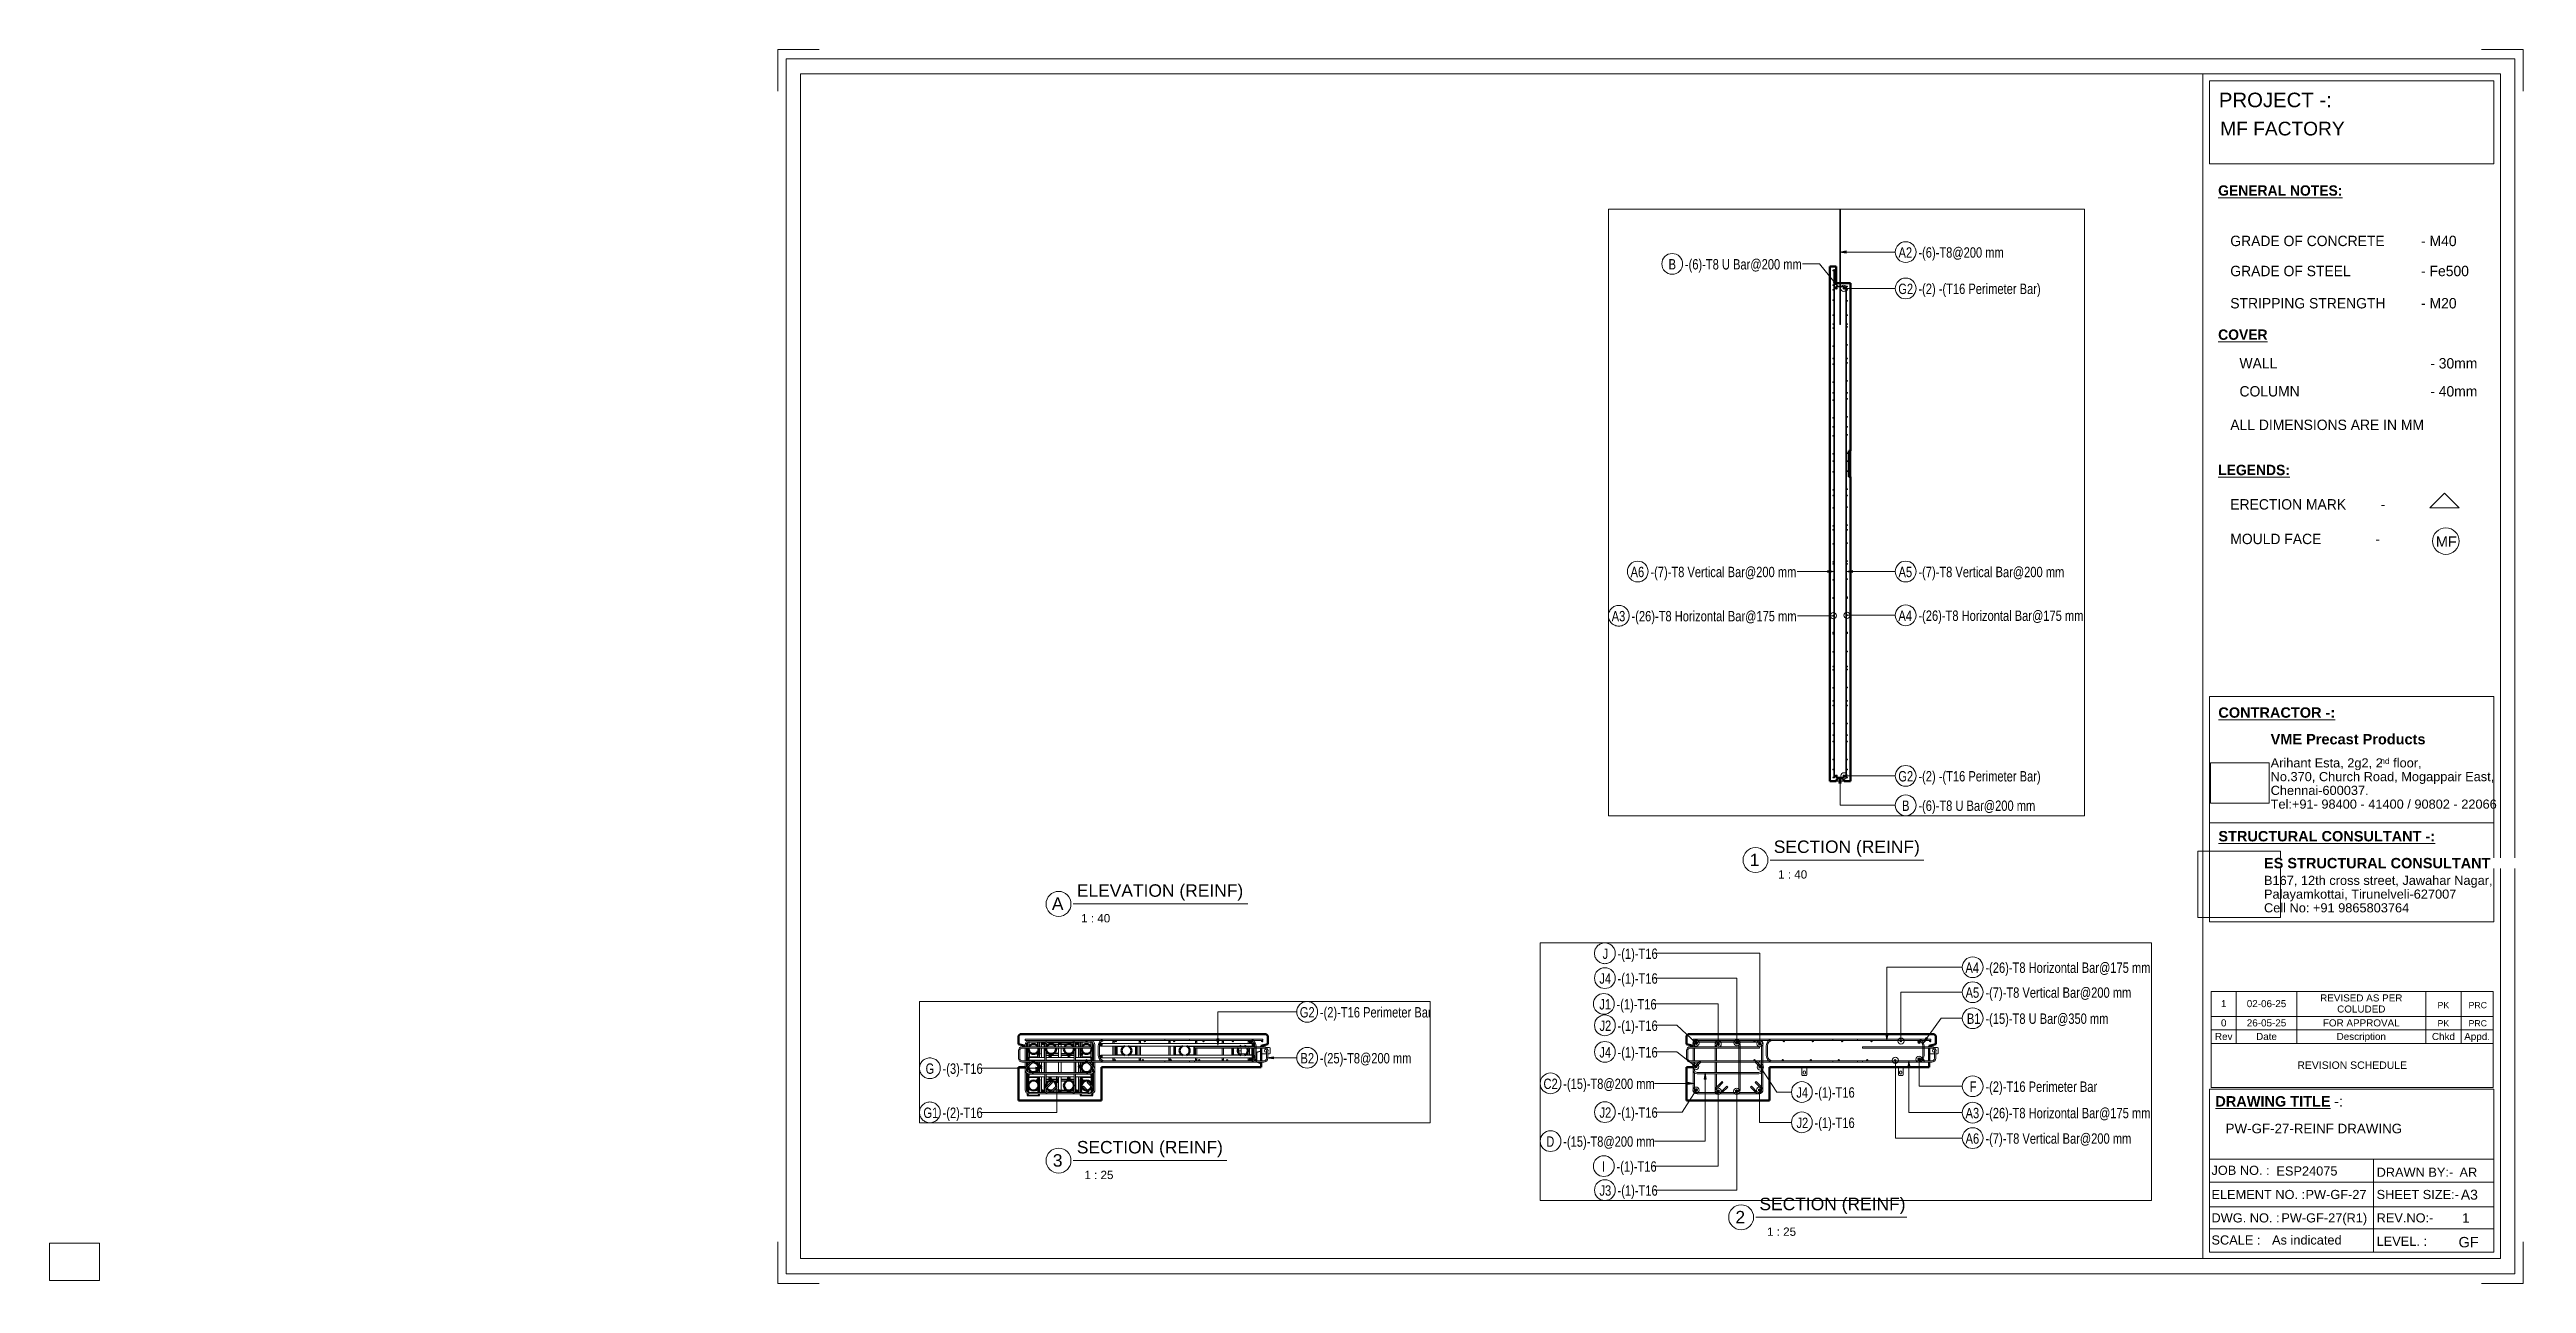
# Paper-space layout 'Layout1' of a CAD drawing. Header units: millimetres. Extents: x 0 to 596, y -1 to 296.
# The model-space entities are those that its viewports show. They can reach past a viewport. Long polylines and large blocks are cut down to what shows.
import ezdxf

# ---------------------------------------------------------------- set-up
doc = ezdxf.new("R2010")
doc.units = ezdxf.units.MM
doc.linetypes.add('Dash', pattern=[6.36, 3.18, -3.18])
for name, color, linetype, lineweight in [('A-DETL-THIN', 151, 'Continuous', 18), ('A-GENM', 13, 'Continuous', 18), ('A-WALL', 113, 'Continuous', 25), ('A-WALL-HDLN', 110, 'Dash', 25), ('G-ANNO-SCHD', 231, 'Continuous', 9), ('G-ANNO-TEXT', 231, 'Continuous', 9), ('G-ANNO-TTLB', 6, 'Continuous', 9), ('G-ANNO-TTLB-MEDM', 33, 'Continuous', 9), ('G-ANNO-TTLB-THIN', 151, 'Continuous', 9), ('S-RBAR', 171, 'Continuous', 18), ('S-RBAR-IDEN', 171, 'Continuous', 9)]:
    doc.layers.add(name, color=color, linetype=linetype, lineweight=lineweight)
doc.layers.add('G-ANNO-NPLT', color=191, linetype='Continuous')
doc.styles.add('Arial_10', font='arial.ttf', dxfattribs={"height": 1.8})
doc.styles.add('Arial_11', font='arial.ttf', dxfattribs={"height": 1.7})
doc.styles.add('Arial_12', font='arial.ttf', dxfattribs={"height": 1.5})
doc.styles.add('Arial_13', font='arial.ttf', dxfattribs={"height": 2})
doc.styles.add('Arial_14', font='arial.ttf', dxfattribs={"height": 3})
doc.styles.add('Arial_2', font='arial.ttf', dxfattribs={"height": 3.5})
doc.styles.add('Arial_3', font='arial.ttf', dxfattribs={"height": 2.2})
doc.styles.add('Arial_4', font='arial.ttf', dxfattribs={"height": 2.4})
doc.styles.add('Arial_5', font='arial.ttf', dxfattribs={"height": 2.5})
doc.styles.add('Arial_6', font='arial.ttf', dxfattribs={"height": 1.42976})
doc.styles.add('Arial_7', font='arial.ttf', dxfattribs={"height": 2.25})
doc.styles.add('Arial_8', font='arial.ttf', dxfattribs={"height": 3.3})
doc.styles.add('Arial_9', font='arial.ttf', dxfattribs={"height": 2.3})
doc.styles.add('Arial_B', font='arialbd.ttf', dxfattribs={"height": 2.5})
doc.styles.add('Nirmala UI Semilight', font='NirmalaS.ttf', dxfattribs={"width": 0.8, "height": 100})
doc.styles.add('Nirmala UI Semilight_2', font='NirmalaS.ttf', dxfattribs={"width": 0.8, "height": 62.5})
doc.styles.add('Nirmala UI Semilight_3', font='NirmalaS.ttf', dxfattribs={"height": 2.5})
doc.styles.add('Nirmala UI Semilight_B', font='', dxfattribs={"height": 2.5})
doc.styles.get('Nirmala UI Semilight_B').set_extended_font_data('Nirmala UI Semilight', bold=True)
picture_1 = doc.add_image_def('image1.jpg', size_in_pixel=(996, 686))
picture_2 = doc.add_image_def('image2.jpg', size_in_pixel=(1600, 1280))

psp = doc.layouts.get("Layout1")

msp = doc.modelspace()

# ---------------------------------------------------------------- texts
at = {"layer": 'S-RBAR-IDEN', "attachment_point": 1}
for s, insert, char_height, width, style in [('-(1)-T16', (14783.57794, 18650.08704), 62.5, 267.763625, 'Nirmala UI Semilight_2'), ('J', (14693.31512, 18650.08704), 62.5, 28.86075, 'Nirmala UI Semilight_2'), ('A4', (16876.45679, 18566.06168), 62.5, 101.012625, 'Nirmala UI Semilight_2'), ('-(26)-T8 Horizontal Bar@175 mm', (16996.51961, 18566.06168), 62.5, 1208.94475, 'Nirmala UI Semilight_2'), ('-(1)-T16', (14783.57794, 18500.87457), 62.5, 267.763625, 'Nirmala UI Semilight_2'), ('J4', (14674.11512, 18500.87457), 62.5, 75.358625, 'Nirmala UI Semilight_2'), ('A5', (16877.15679, 18416.15285), 62.5, 99.40925, 'Nirmala UI Semilight_2'), ('-(7)-T8 Vertical Bar@200 mm', (16996.51961, 18416.15285), 62.5, 1069.451125, 'Nirmala UI Semilight_2'), ('J1', (14673.86512, 18345.75287), 62.5, 60.92825, 'Nirmala UI Semilight_2'), ('-(1)-T16', (14777.32794, 18345.75287), 62.5, 267.763625, 'Nirmala UI Semilight_2'), ('G2', (13166.69065, 18297.64784), 62.5, 102.616, 'Nirmala UI Semilight_2'), ('-(2)-T16 Perimeter Bar', (13287.35347, 18297.64784), 62.5, 801.6875, 'Nirmala UI Semilight_2'), ('B1', (16885.15679, 18259.24455), 62.5, 80.16875, 'Nirmala UI Semilight_2'), ('-(15)-T8 U Bar@350 mm', (16996.51961, 18259.24455), 62.5, 888.26975, 'Nirmala UI Semilight_2'), ('J2', (14674.81512, 18216.72239), 62.5, 73.75525, 'Nirmala UI Semilight_2'), ('-(1)-T16', (14783.57794, 18216.72239), 62.5, 267.763625, 'Nirmala UI Semilight_2'), ('J4', (14674.11512, 18056.8125), 62.5, 75.358625, 'Nirmala UI Semilight_2'), ('-(1)-T16', (14783.57794, 18056.8125), 62.5, 267.763625, 'Nirmala UI Semilight_2'), ('B2', (13170.69065, 18021.23041), 62.5, 92.99575, 'Nirmala UI Semilight_2'), ('-(25)-T8@200 mm', (13287.35347, 18021.23041), 62.5, 676.62425, 'Nirmala UI Semilight_2'), ('-(3)-T16', (11017.51719, 17958.40374), 62.5, 280.590625, 'Nirmala UI Semilight_2'), ('G', (10915.35437, 17958.40374), 62.5, 57.7215, 'Nirmala UI Semilight_2'), ('C2', (14338.11512, 17867.42928), 62.5, 97.805875, 'Nirmala UI Semilight_2'), ('-(15)-T8@200 mm', (14456.77794, 17867.42928), 62.5, 663.79725, 'Nirmala UI Semilight_2'), ('-(2)-T16 Perimeter Bar', (16996.51961, 17850.03742), 62.5, 801.6875, 'Nirmala UI Semilight_2'), ('F', (16901.65679, 17850.03742), 62.5, 40.084375, 'Nirmala UI Semilight_2'), ('-(1)-T16', (15968.79923, 17815.31359), 62.5, 267.763625, 'Nirmala UI Semilight_2'), ('J4', (15859.3364, 17815.31359), 62.5, 75.358625, 'Nirmala UI Semilight_2'), ('G1', (10902.15437, 17693.00412), 62.5, 89.789, 'Nirmala UI Semilight_2'), ('-(2)-T16', (11017.51719, 17693.00412), 62.5, 280.590625, 'Nirmala UI Semilight_2'), ('J2', (14674.81512, 17694.26408), 62.5, 73.75525, 'Nirmala UI Semilight_2'), ('-(1)-T16', (14783.57794, 17694.26408), 62.5, 267.763625, 'Nirmala UI Semilight_2'), ('A3', (16877.15679, 17691.18798), 62.5, 99.40925, 'Nirmala UI Semilight_2'), ('-(26)-T8 Horizontal Bar@175 mm', (16996.51961, 17691.18798), 62.5, 1208.94475, 'Nirmala UI Semilight_2'), ('-(1)-T16', (15968.79923, 17632.70296), 62.5, 267.763625, 'Nirmala UI Semilight_2'), ('J2', (15860.0364, 17632.70296), 62.5, 73.75525, 'Nirmala UI Semilight_2'), ('-(7)-T8 Vertical Bar@200 mm', (16996.51961, 17538.00011), 62.5, 1069.451125, 'Nirmala UI Semilight_2'), ('A6', (16877.15679, 17538.00011), 62.5, 99.40925, 'Nirmala UI Semilight_2'), ('D', (14354.61512, 17519.84566), 62.5, 57.7215, 'Nirmala UI Semilight_2'), ('-(15)-T8@200 mm', (14456.77794, 17519.84566), 62.5, 663.79725, 'Nirmala UI Semilight_2'), ('I', (14690.36512, 17369.54336), 62.5, 20.843875, 'Nirmala UI Semilight_2'), ('-(1)-T16', (14777.32794, 17369.54336), 62.5, 267.763625, 'Nirmala UI Semilight_2'), ('J3', (14674.81512, 17225.07177), 62.5, 73.75525, 'Nirmala UI Semilight_2'), ('-(1)-T16', (14783.57794, 17225.07177), 62.5, 267.763625, 'Nirmala UI Semilight_2'), ('A2', (8782.42275, 3744.37054), 100, 159.0548, 'Nirmala UI Semilight'), ('-(6)-T8@200 mm', (8973.40326, 3744.37054), 100, 1010.7676, 'Nirmala UI Semilight'), ('-(6)-T8 U Bar@200 mm', (6725.92473, 3630.52824), 100, 1369.9236, 'Nirmala UI Semilight'), ('B', (6568.86421, 3630.52824), 100, 76.962, 'Nirmala UI Semilight'), ('G2', (8780.34275, 3394.28949), 100, 164.1856, 'Nirmala UI Semilight'), ('-(2) -(T16 Perimeter Bar)', (8973.40326, 3394.28949), 100, 1398.143, 'Nirmala UI Semilight'), ('A6', (6203.17969, 668.35624), 100, 159.0548, 'Nirmala UI Semilight'), ('-(7)-T8 Vertical Bar@200 mm', (6394.16021, 668.35624), 100, 1711.1218, 'Nirmala UI Semilight'), ('A5', (8782.42275, 668.35624), 100, 159.0548, 'Nirmala UI Semilight'), ('-(7)-T8 Vertical Bar@200 mm', (8973.40326, 668.35624), 100, 1711.1218, 'Nirmala UI Semilight'), ('-(26)-T8 Horizontal Bar@175 mm', (6212.08021, 242.90447), 100, 1934.3116, 'Nirmala UI Semilight'), ('A4', (8781.30275, 247.41777), 100, 161.6202, 'Nirmala UI Semilight'), ('-(26)-T8 Horizontal Bar@175 mm', (8973.40326, 247.41777), 100, 1934.3116, 'Nirmala UI Semilight'), ('A3', (6021.09969, 242.90447), 100, 159.0548, 'Nirmala UI Semilight'), ('-(2) -(T16 Perimeter Bar)', (8973.40326, -1298.4181), 100, 1398.143, 'Nirmala UI Semilight'), ('G2', (8780.34275, -1298.4181), 100, 164.1856, 'Nirmala UI Semilight'), ('-(6)-T8 U Bar@200 mm', (8973.40326, -1581.98094), 100, 1369.9236, 'Nirmala UI Semilight'), ('B', (8816.34275, -1581.98094), 100, 76.962, 'Nirmala UI Semilight')]:
    msp.add_mtext(s, dxfattribs=dict(at, insert=insert, char_height=char_height, width=width, style=style))

# ---------------------------------------------------------------- blocks, each defined once
blk = doc.blocks.new('ES-Landscape-A3 - ES-Landscape-A3-502445-PW-GF-27-REINF DRAWING')
at = {"layer": 'G-ANNO-TTLB'}
for p, q in [((175.24, 296.27), (185.24, 296.27)), ((175.24, 296.27), (175.24, 286.27)), ((595.24, 296.27), (585.24, 296.27)), ((595.24, 296.27), (595.24, 286.27)), ((519.77, 140.54), (588.2, 140.54)), ((519.77, 86.33), (519.77, 140.54)), ((588.2, 86.33), (588.2, 140.54)), ((519.77, 110.14), (588.2, 110.14)), ((519.77, 6.78), (519.77, 46.03)), ((588.2, 6.78), (588.2, 46.03)), ((559.23, 29.2), (559.23, 6.78)), ((175.24, -0.73), (175.24, 9.27)), ((595.24, -0.73), (595.24, 9.27)), ((175.24, -0.73), (185.24, -0.73)), ((595.24, -0.73), (585.24, -0.73))]:
    blk.add_line(p, q, dxfattribs=at)
at = {"layer": 'G-ANNO-TTLB-MEDM'}
for p, q in [((180.73, 290.44), (180.73, 5.31)), ((180.73, 290.44), (589.79, 290.44)), ((518.17, 290.44), (518.17, 5.31)), ((519.77, 268.77), (519.77, 288.77)), ((519.77, 288.77), (588.2, 288.77)), ((588.2, 288.77), (588.2, 268.77)), ((589.79, 290.44), (589.79, 5.31)), ((588.2, 268.77), (519.77, 268.77)), ((519.77, 86.33), (588.2, 86.33)), ((519.77, 6.78), (588.2, 6.78)), ((180.73, 5.31), (589.79, 5.31))]:
    blk.add_line(p, q, dxfattribs=at)
at = {"layer": 'G-ANNO-TTLB-THIN'}
for p, q in [((177.29, 294.03), (177.29, 1.56)), ((593.23, 294.03), (177.29, 294.03)), ((593.23, 1.56), (593.23, 294.03)), ((519.77, 46.03), (588.2, 46.03)), ((519.77, 29.2), (588.2, 29.2)), ((519.77, 23.64), (588.2, 23.64)), ((519.77, 17.68), (588.2, 17.68)), ((519.77, 12.43), (588.2, 12.43)), ((177.29, 1.56), (593.23, 1.56))]:
    blk.add_line(p, q, dxfattribs=at)
at = {"layer": 'G-ANNO-TTLB', "insert": (534.5, 131.53), "char_height": 2.5, "width": 45.135, "attachment_point": 1, "style": 'Arial_B', "bg_fill": 3, "box_fill_scale": 0, "bg_fill_color": 256, "bg_fill_true_color": 3254780160, "bg_fill_transparency": 256}
blk.add_mtext('VME Precast Products', dxfattribs=at)
at = {"layer": 'G-ANNO-TTLB', "attachment_point": 1}
for s, insert, char_height, width, style in [('Arihant Esta, 2g2, 2', (534.5, 125.68), 2.2, 31.9873, 'Arial_3'), ('nd', (560.89, 125.72), 1.43, 2.7257, 'Arial_6'), (' floor,', (563.14, 125.68), 2.2, 9.1392, 'Arial_3'), ('No.370, Church Road, Mogappair East,', (534.5, 122.37), 2.2, 63.4135, 'Arial_3'), ('Tel:+91- 98400 - 41400 / 90802 - 22066 ', (534.5, 115.75), 2.2, 65.2574, 'Arial_3'), ('Chennai-600037.', (534.5, 119.06), 2.2, 27.6582, 'Arial_3'), ('Cell No: +91 9865803764', (532.9, 90.79), 2.2, 41.0464, 'Arial_3'), ('Palayamkottai, Tirunelveli-627007', (532.9, 94.09), 2.2, 54.4346, 'Arial_3'), ('JOB NO. :', (520.26, 27.61), 2.2, 16.5949, 'Arial_3'), ('DRAWN BY:-', (560, 27.14), 2.2, 21.7257, 'Arial_3'), ('ELEMENT NO. :', (520.26, 21.79), 2.2, 26.5359, 'Arial_3'), ('SHEET SIZE:-', (560, 21.79), 2.2, 23.2489, 'Arial_3'), ('DWG. NO. :', (520.26, 16.16), 2.2, 19.481, 'Arial_3'), ('REV.NO:-', (560, 16.16), 2.2, 16.0338, 'Arial_3'), ('SCALE :', (520.26, 10.84), 2.2, 13.8692, 'Arial_3'), ('LEVEL. :', (560, 10.53), 2.2, 14.3502, 'Arial_3')]:
    blk.add_mtext(s, dxfattribs=dict(at, insert=insert, char_height=char_height, width=width, style=style))
at = {"layer": 'G-ANNO-TTLB'}
image = blk.add_image(picture_1, insert=(520, 114.84), size_in_units=(14.11, 9.72), dxfattribs=at)
image.dxf.flags = 7
image = blk.add_image(picture_2, insert=(516.95, 87.39), size_in_units=(19.92, 15.93), dxfattribs=at)
image.dxf.flags = 7
at = {"layer": 'G-ANNO-TTLB', "attachment_point": 1, "bg_fill": 3, "box_fill_scale": 0, "bg_fill_color": 256, "bg_fill_true_color": 3254780160, "bg_fill_transparency": 256}
for s, insert, char_height, width, style in [('PROJECT -:', (522.05, 285.89), 3.5, 33.3502, 'Arial_2'), ('\\LCONTRACTOR -:', (521.92, 137.94), 2.5, 33.9114, 'Arial_B'), ('\\LSTRUCTURAL CONSULTANT -:', (521.92, 108.18), 2.5, 62.8523, 'Arial_B'), ('ES STRUCTURAL CONSULTANT', (532.9, 101.7), 2.5, 65.6582, 'Arial_B'), ('\\LDRAWING TITLE', (521.19, 44.36), 2.5, 33.4304, 'Arial_B'), ('A3', (580.27, 21.84), 2.4, 4.9705, 'Arial_4')]:
    blk.add_mtext(s, dxfattribs=dict(at, insert=insert, char_height=char_height, width=width, style=style))
at = {"layer": 'G-ANNO-TTLB', "insert": (532.9, 97.4), "char_height": 2.2, "width": 65.1772, "attachment_point": 1, "style": 'Arial_3'}
blk.add_mtext('B167, 12th cross street, Jawahar Nagar,', dxfattribs=at)
at = {"layer": 'G-ANNO-TTLB', "insert": (548.78, 44.36), "char_height": 2.5, "width": 1.2025, "attachment_point": 1, "style": 'Arial_B', "bg_fill": 3, "box_fill_scale": 0, "bg_fill_color": 256, "bg_fill_true_color": 3254780160, "bg_fill_transparency": 256}
blk.add_mtext('\\fArial|b1|i0|c0|p34|; ', dxfattribs=at)
at = {"layer": 'G-ANNO-TTLB', "insert": (549.77, 44.36), "char_height": 2.5, "width": 2.6456, "attachment_point": 1, "style": 'Arial_5', "bg_fill": 3, "box_fill_scale": 0, "bg_fill_color": 256, "bg_fill_true_color": 3254780160, "bg_fill_transparency": 256}
blk.add_mtext('-:', dxfattribs=at)
blk = doc.blocks.new('Viewport - M_View Title-1040-PW-GF-27-REINF DRAWING')
at = {"layer": 'G-ANNO-TTLB'}
for start, end in [(360, 180), (180, 0)]:
    blk.add_arc((-3.5, 0), 3, start, end, dxfattribs=at)
blk = doc.blocks.new('RR spread anchor face based - RR-SA-3_0-200-1726827-Elevation Top Copy 2')
at = {"layer": 'A-GENM'}
for p, q in [((2428.8, 18051.43), (2428.8, 18035.43)), ((2428.8, 18051.43), (2428.8, 18035.47)), ((2598.8, 18055.43), (2577.83, 18055.43)), ((2603.8, 18052.93), (2598.8, 18055.43)), ((2603.8, 18017.93), (2603.8, 18052.93)), ((2577.5, 18044.43), (2577.89, 18044.43)), ((2408.91, 18035.43), (2428.8, 18035.43)), ((2428.8, 18035.43), (2428.8, 18015.43)), ((2428.8, 18035.4), (2428.8, 18015.43)), ((2580.8, 18026.43), (2577.5, 18026.43)), ((2598.8, 18015.43), (2603.8, 18017.93)), ((2428.8, 18015.43), (2417, 18015.43)), ((2428.8, 18015.43), (2460.62, 18015.43)), ((2548.8, 18015.43), (2580.8, 18015.43)), ((2588.8, 18015.43), (2598.8, 18015.43))]:
    blk.add_line(p, q, dxfattribs=at)
for centre, start, end in [((2577.5, 18035.43), 90, 270), ((2581.5, 18035.43), 324.81675, 43.77435)]:
    blk.add_arc(centre, 9, start, end, dxfattribs=at)
blk = doc.blocks.new('RR spread anchor face based - RR-SA-2_5-150-1726819-Elevation Top Copy 2 Copy 1')
at = {"layer": 'A-GENM'}
for p, q in [((1783.8, 17935.43), (1783.8, 17890.43)), ((1813.8, 17890.43), (1813.8, 17935.43)), ((1791.8, 17900.93), (1791.8, 17906.93)), ((1805.8, 17906.93), (1805.8, 17900.93)), ((1783.8, 17890.43), (1786.3, 17885.43)), ((1811.3, 17885.43), (1813.8, 17890.43)), ((1786.3, 17885.43), (1811.3, 17885.43))]:
    blk.add_line(p, q, dxfattribs=at)
for centre, start, end in [((1798.8, 17906.93), 360, 180), ((1798.8, 17900.93), 180, 0)]:
    blk.add_arc(centre, 7, start, end, dxfattribs=at)
blk = doc.blocks.new('RR spread anchor face based - RR-SA-3_0-200-1726827-Elevation Top Copy 2 Copy 1')
at = {"layer": 'A-GENM'}
for p, q in [((2598.8, 18055.43), (2577.83, 18055.43)), ((2603.8, 18052.93), (2598.8, 18055.43)), ((2603.8, 18017.93), (2603.8, 18052.93)), ((2577.5, 18044.43), (2577.89, 18044.43)), ((2580.8, 18026.43), (2577.5, 18026.43)), ((2598.8, 18015.43), (2603.8, 18017.93)), ((2548.8, 18015.43), (2580.8, 18015.43)), ((2588.8, 18015.43), (2598.8, 18015.43))]:
    blk.add_line(p, q, dxfattribs=at)
for centre, start, end in [((2577.5, 18035.43), 90, 270), ((2581.5, 18035.43), 324.81675, 43.77435)]:
    blk.add_arc(centre, 9, start, end, dxfattribs=at)
blk = doc.blocks.new('M_Rebar Tag_rfa MARK - DOT 1_5-794230-Elevation Front Copy 1')
at = {"layer": 'S-RBAR-IDEN'}
blk.add_circle((3034.14, 4800.94), 100, dxfattribs=at)
blk = doc.blocks.new('M_Rebar Tag_rfa Dimension - DOT 1_5-793931-Elevation Right Copy 2')
at = {"layer": 'S-RBAR-IDEN'}
blk.add_circle((18666.09, 201.34), 100, dxfattribs=at)
blk = doc.blocks.new('M_Rebar Tag_rfa MARK - DOT 1_5-794230-Elevation Right Copy 2')
at = {"layer": 'S-RBAR-IDEN'}
blk.add_circle((18666.09, -1344.5), 100, dxfattribs=at)
blk = doc.blocks.new('M_Rebar Tag_rfa Dimension - ARROW-793927-Elevation Right Copy 2')
at = {"layer": 'S-RBAR-IDEN'}
blk.add_circle((18666.09, -1628.06), 100, dxfattribs=at)
blk = doc.blocks.new('M_Rebar Tag_rfa Dimension - ARROW-793927-Elevation Top Copy 2')
at = {"layer": 'S-RBAR-IDEN'}
blk.add_circle((556.2, 17929.6), 62.5, dxfattribs=at)
blk = doc.blocks.new('M_Rebar Tag_rfa Dimension - ARROW-793927-Elevation Top Copy 2 Copy 1')
at = {"layer": 'S-RBAR-IDEN'}
blk.add_circle((2811.19, 18230.44), 62.5, dxfattribs=at)
blk = doc.blocks.new('M_Rebar Tag_rfa Dimension - DOT 1_5-793931-Elevation Top Copy 2 Copy 1')
at = {"layer": 'S-RBAR-IDEN'}
blk.add_circle((2811.19, 17821.24), 62.5, dxfattribs=at)

# ---------------------------------------------------------------- hatches: boundary and pattern name
at = {"layer": 'S-RBAR'}
h = msp.add_hatch(color=256, dxfattribs=at)
edge = h.paths.add_edge_path()
edge.add_arc((11883.01778, 18093.4305), 4, 0, 360)
for points in [[(11881.78171, 18089.62628), (11886.25385, 18091.07936), (11886.25385, 18095.78164), (11881.78171, 18097.23473), (11879.01778, 18093.4305)], [(12044.47024, 18089.62628), (12048.94238, 18091.07936), (12048.94238, 18095.78164), (12044.47024, 18097.23473), (12041.70631, 18093.4305)], [(12057.90208, 18089.62628), (12062.37422, 18091.07936), (12062.37422, 18095.78164), (12057.90208, 18097.23473), (12055.13815, 18093.4305)], [(12203.09896, 18089.62628), (12207.57109, 18091.07936), (12207.57109, 18095.78164), (12203.09896, 18097.23473), (12200.33503, 18093.4305)], [(12234.02245, 18089.62628), (12238.49459, 18091.07936), (12238.49459, 18095.78164), (12234.02245, 18097.23473), (12231.25852, 18093.4305)], [(12381.72768, 18089.62628), (12386.19981, 18091.07936), (12386.19981, 18095.78164), (12381.72768, 18097.23473), (12378.96374, 18093.4305)], [(12410.14282, 18089.62628), (12414.61496, 18091.07936), (12414.61496, 18095.78164), (12410.14282, 18097.23473), (12407.37889, 18093.4305)], [(12541.60639, 18089.62628), (12546.07853, 18091.07936), (12546.07853, 18095.78164), (12541.60639, 18097.23473), (12538.84246, 18093.4305)], [(12586.26319, 18089.62628), (12590.73533, 18091.07936), (12590.73533, 18095.78164), (12586.26319, 18097.23473), (12583.49926, 18093.4305), (12585.41215, 18090.79764)], [(12702.73511, 18089.62628), (12707.20725, 18091.07936), (12707.20725, 18095.78164), (12702.73511, 18097.23473), (12699.97118, 18093.4305)], [(12762.38356, 18089.62628), (12766.8557, 18091.07936), (12766.8557, 18095.78164), (12762.38356, 18097.23473), (12759.61963, 18093.4305)], [(12858.86383, 18089.62628), (12863.33597, 18091.07936), (12863.33597, 18095.78164), (12858.86383, 18097.23473), (12856.0999, 18093.4305)], [(12938.50394, 18089.62628), (12942.97607, 18091.07936), (12942.97607, 18095.78164), (12938.50394, 18097.23473), (12935.74, 18093.4305)], [(15605.79779, 18089.62628), (15610.26992, 18091.07936), (15610.26992, 18095.78164), (15605.79779, 18097.23473), (15603.03386, 18093.4305)], [(15781.91816, 18089.62628), (15786.39029, 18091.07936), (15786.39029, 18095.78164), (15781.91816, 18097.23473), (15779.15423, 18093.4305)], [(15958.03853, 18089.62628), (15962.51067, 18091.07936), (15962.51067, 18095.78164), (15958.03853, 18097.23473), (15955.2746, 18093.4305)], [(16134.1589, 18089.62628), (16138.63104, 18091.07936), (16138.63104, 18095.78164), (16134.1589, 18097.23473), (16131.39497, 18093.4305)], [(16310.27927, 18089.62628), (16314.75141, 18091.07936), (16314.75141, 18095.78164), (16310.27927, 18097.23473), (16307.51534, 18093.4305)], [(16486.39964, 18089.62628), (16490.87178, 18091.07936), (16490.87178, 18095.78164), (16486.39964, 18097.23473), (16483.63571, 18093.4305)], [(16662.52001, 18089.62628), (16666.99215, 18091.07936), (16666.99215, 18095.78164), (16662.52001, 18097.23473), (16659.75608, 18093.4305)], [(12873.48582, 18079.4305), (12879.74047, 18082.44258), (12881.28524, 18089.21067), (12876.95689, 18094.63825), (12870.01475, 18094.63825), (12865.68639, 18089.21067), (12867.23116, 18082.44258), (12871.02493, 18080.6156)], [(15502.93625, 18075.64606), (15508.36383, 18079.97441), (15508.36383, 18086.91655), (15502.93625, 18091.2449), (15496.16816, 18089.70013), (15493.15608, 18083.44548), (15496.16816, 18077.19083)], [(16597.50189, 18079.4305), (16603.75655, 18082.44258), (16605.30132, 18089.21067), (16600.97296, 18094.63825), (16594.03082, 18094.63825), (16589.70247, 18089.21067), (16591.24724, 18082.44258)], [(11618.55984, 18071.63108), (11625.32792, 18073.17585), (11628.34, 18079.4305), (11625.32792, 18085.68515), (11618.55984, 18087.22993), (11613.13225, 18082.90157), (11613.13225, 18075.95943)], [(11721.95984, 18071.63108), (11728.72792, 18073.17585), (11731.74, 18079.4305), (11728.72792, 18085.68515), (11721.95984, 18087.22993), (11716.53225, 18082.90157), (11716.53225, 18075.95943)], [(11825.35984, 18071.63108), (11832.12792, 18073.17585), (11835.14, 18079.4305), (11832.12792, 18085.68515), (11825.35984, 18087.22993), (11819.93225, 18082.90157), (11819.93225, 18075.95943)], [(15257.25902, 18072.88856), (15263.13709, 18076.582), (15263.91437, 18083.48049), (15259.00553, 18088.38933), (15252.10704, 18087.61206), (15248.4136, 18081.73398), (15250.70645, 18075.18141)], [(15389.88625, 18067.18287), (15395.31383, 18071.51122), (15395.31383, 18078.45336), (15389.88625, 18082.78172), (15383.11816, 18081.23695), (15380.10608, 18074.98229), (15383.11816, 18068.72764)], [(15641.79109, 18069.27222), (15646.69993, 18074.18105), (15645.92266, 18081.07954), (15640.04458, 18084.77298), (15633.49201, 18082.48014), (15631.19916, 18075.92757), (15634.89261, 18070.04949)], [(11970.15415, 18063.38019), (11976.40881, 18066.39227), (11977.95358, 18073.16036), (11973.62522, 18078.58794), (11966.68308, 18078.58794), (11962.83038, 18073.71271), (11962.61027, 18072.04079), (11963.8995, 18066.39227), (11966.02719, 18065.36763)], [(12887.11133, 18063.38019), (12893.36598, 18066.39227), (12894.6851, 18073.44332), (12890.5824, 18078.58794), (12883.64026, 18078.58794), (12879.3119, 18073.16036), (12880.85668, 18066.39227), (12884.01053, 18064.87346)], [(11593.51326, 18012.61824), (11599.39134, 18016.31169), (11600.16861, 18023.21017), (11595.25977, 18028.11901), (11588.36129, 18027.34174), (11584.66784, 18021.46366), (11586.96069, 18014.91109)], [(11855.42259, 18006.91979), (11860.29153, 18012.18264), (11859.55415, 18018.72711), (11853.67607, 18022.42055), (11847.1235, 18020.12771), (11844.83066, 18013.57514), (11848.5241, 18007.69706)], [(11665.87017, 17995.26553), (11671.29775, 17999.59388), (11671.29775, 18006.53602), (11665.87017, 18010.86437), (11659.10209, 18009.3196), (11656.09, 18003.06495), (11659.10209, 17996.8103)], [(11778.92017, 18000.80705), (11784.34775, 18005.1354), (11784.21597, 18012.18264), (11778.92017, 18016.4059), (11772.15209, 18014.86113), (11769.14, 18008.60647), (11772.15209, 18002.35182)], [(11970.15415, 17991.55017), (11976.40881, 17994.56226), (11977.95358, 18001.33034), (11973.62522, 18006.75792), (11966.68308, 18006.75792), (11962.35473, 18001.33034), (11963.90206, 17994.56102), (11966.02719, 17993.53761)], [(12887.11133, 17991.55017), (12893.36598, 17994.56226), (12894.91075, 18001.33034), (12890.5824, 18006.75792), (12883.64026, 18006.75792), (12879.3119, 18001.33034), (12880.85668, 17994.56226), (12884.01053, 17993.04344)], [(11529.74, 17978.5565), (11535.99466, 17981.56858), (11537.53943, 17988.33667), (11533.21107, 17993.76425), (11526.26893, 17993.76425), (11521.94058, 17988.33667), (11523.48535, 17981.56858)], [(11917.74, 17978.5565), (11923.99466, 17981.56858), (11925.53943, 17988.33667), (11921.21107, 17993.76425), (11914.26893, 17993.76425), (11909.94058, 17988.33667), (11911.48535, 17981.56858)], [(12873.48582, 17975.68038), (12879.74047, 17978.69246), (12881.28524, 17985.46055), (12876.95689, 17990.88813), (12870.01475, 17990.88813), (12865.68639, 17985.46055), (12867.23116, 17978.69246)], [(16597.50189, 17975.68038), (16603.75655, 17978.69246), (16605.30132, 17985.46055), (16600.97296, 17990.88813), (16594.03082, 17990.88813), (16589.70247, 17985.46055), (16591.24724, 17978.69246)], [(11884.25385, 17973.62628), (11887.01778, 17977.4305), (11884.25385, 17981.23473), (11879.78171, 17979.78164), (11879.78171, 17975.07936)], [(12044.47024, 17973.62628), (12048.94238, 17975.07936), (12048.94238, 17979.78164), (12044.47024, 17981.23473), (12041.70631, 17977.4305)], [(12055.27005, 17973.62628), (12058.03398, 17977.4305), (12055.27005, 17981.23473), (12050.79791, 17979.78164), (12050.79791, 17975.07936)], [(12203.09896, 17973.62628), (12207.57109, 17975.07936), (12207.57109, 17979.78164), (12203.09896, 17981.23473), (12200.33503, 17977.4305)], [(12223.16125, 17973.62628), (12225.92519, 17977.4305), (12223.16125, 17981.23473), (12218.68912, 17979.78164), (12218.68912, 17975.07936)], [(12381.72768, 17973.62628), (12386.19981, 17975.07936), (12386.19981, 17979.78164), (12381.72768, 17981.23473), (12378.96374, 17977.4305)], [(12392.61496, 17973.62628), (12395.37889, 17977.4305), (12392.61496, 17981.23473), (12388.14282, 17979.78164), (12388.14282, 17975.07936)], [(12541.60639, 17973.62628), (12546.07853, 17975.07936), (12546.07853, 17979.78164), (12541.60639, 17981.23473), (12538.84246, 17977.4305)], [(12562.06866, 17973.62628), (12564.8326, 17977.4305), (12562.06866, 17981.23473), (12557.59653, 17979.78164), (12557.59653, 17975.07936)], [(12702.73511, 17973.62628), (12707.20725, 17975.07936), (12707.20725, 17979.78164), (12702.73511, 17981.23473), (12699.97118, 17977.4305)], [(12731.52237, 17973.62628), (12734.2863, 17977.4305), (12731.52237, 17981.23473), (12727.05023, 17979.78164), (12727.05023, 17975.07936)], [(12858.86383, 17973.62628), (12863.33597, 17975.07936), (12863.33597, 17979.78164), (12858.86383, 17981.23473), (12856.0999, 17977.4305)], [(12900.97607, 17973.62628), (12903.74, 17977.4305), (12900.97607, 17981.23473), (12896.50394, 17979.78164), (12896.50394, 17975.07936)], [(15608.26992, 17973.62628), (15611.03386, 17977.4305), (15608.26992, 17981.23473), (15603.79779, 17979.78164), (15603.79779, 17975.07936)], [(15779.28613, 17973.62628), (15782.05006, 17977.4305), (15779.28613, 17981.23473), (15774.81399, 17979.78164), (15774.81399, 17975.07936)], [(15947.17733, 17973.62628), (15949.94126, 17977.4305), (15947.17733, 17981.23473), (15942.7052, 17979.78164), (15942.7052, 17975.07936)], [(16116.63104, 17973.62628), (16119.39497, 17977.4305), (16116.63104, 17981.23473), (16112.1589, 17979.78164), (16112.1589, 17975.07936)], [(16286.08474, 17973.62628), (16288.84867, 17977.4305), (16286.08474, 17981.23473), (16281.6126, 17979.78164), (16281.6126, 17975.07936)], [(16455.53845, 17973.62628), (16458.30238, 17977.4305), (16455.53845, 17981.23473), (16451.06631, 17979.78164), (16451.06631, 17975.07936)], [(16624.99215, 17973.62628), (16627.75608, 17977.4305), (16624.99215, 17981.23473), (16620.52001, 17979.78164), (16620.52001, 17975.07936)], [(11604.57901, 17931.44548), (11610.83366, 17934.45756), (11612.37843, 17941.22565), (11608.05008, 17946.65323), (11601.10794, 17946.65323), (11596.77959, 17941.22565), (11598.32436, 17934.45756)], [(11846.37207, 17932.23773), (11850.70042, 17937.66531), (11849.15565, 17944.4334), (11842.901, 17947.44548), (11836.64634, 17944.4334), (11835.10157, 17937.66531), (11839.42993, 17932.23773)], [(15253.75608, 17931.44548), (15260.01073, 17934.45756), (15261.5555, 17941.22565), (15257.22715, 17946.65323), (15250.28501, 17946.65323), (15245.95666, 17941.22565), (15247.50143, 17934.45756)], [(15645.22715, 17932.23773), (15649.5555, 17937.66531), (15648.01073, 17944.4334), (15641.75608, 17947.44548), (15635.50143, 17944.4334), (15633.95666, 17937.66531), (15638.28501, 17932.23773)], [(11529.74, 17878.5565), (11535.99466, 17881.56858), (11537.53943, 17888.33667), (11533.21107, 17893.76425), (11526.26893, 17893.76425), (11521.94058, 17888.33667), (11523.48535, 17881.56858)], [(11917.74, 17878.5565), (11923.99466, 17881.56858), (11925.53943, 17888.33667), (11921.21107, 17893.76425), (11914.26893, 17893.76425), (11909.94058, 17888.33667), (11911.48535, 17881.56858)], [(11662.30984, 17859.99663), (11669.07792, 17861.5414), (11672.09, 17867.79605), (11669.07792, 17874.05071), (11662.30984, 17875.59548), (11656.88225, 17871.26712), (11656.88225, 17864.32499)], [(11775.35984, 17862.48506), (11782.12792, 17864.02984), (11785.14, 17870.28449), (11782.12792, 17876.53914), (11775.35984, 17878.08391), (11769.93225, 17873.75556), (11769.93225, 17866.81342)], [(11852.22023, 17850.77195), (11859.11872, 17851.54923), (11862.81216, 17857.4273), (11860.51932, 17863.97987), (11853.96675, 17866.27272), (11848.08867, 17862.57928), (11847.3114, 17855.68079)], [(11591.72183, 17850.37332), (11598.2744, 17852.66617), (11600.56724, 17859.21874), (11596.8738, 17865.09681), (11589.97531, 17865.87409), (11585.06648, 17860.96525), (11585.84375, 17854.06676)], [(15255.46758, 17790.103), (15262.02015, 17792.39585), (15264.313, 17798.94842), (15260.61956, 17804.82649), (15253.72107, 17805.60377), (15248.81223, 17800.69493), (15249.58951, 17793.79644)], [(15636.50663, 17790.50163), (15643.40512, 17791.27891), (15647.09856, 17797.15698), (15644.80572, 17803.70955), (15638.25315, 17806.0024), (15632.37507, 17802.30896), (15631.5978, 17795.41047)], [(11618.55984, 17783.63108), (11625.32792, 17785.17585), (11628.34, 17791.4305), (11625.32792, 17797.68515), (11618.55984, 17799.22993), (11613.13225, 17794.90157), (11613.13225, 17787.95943), (11618.00599, 17784.07276)], [(11721.95984, 17783.63108), (11728.72792, 17785.17585), (11731.74, 17791.4305), (11728.72792, 17797.68515), (11721.95984, 17799.22993), (11716.53225, 17794.90157), (11716.53225, 17787.95943), (11721.40599, 17784.07276)], [(11825.35984, 17783.63108), (11832.12792, 17785.17585), (11835.14, 17791.4305), (11832.12792, 17797.68515), (11825.35984, 17799.22993), (11819.93225, 17794.90157), (11819.93225, 17787.95943), (11824.80599, 17784.07276)], [(15386.32591, 17783.63108), (15393.094, 17785.17585), (15396.10608, 17791.4305), (15393.094, 17797.68515), (15386.32591, 17799.22993), (15380.89833, 17794.90157), (15380.89833, 17787.95943)], [(15499.37591, 17783.63108), (15506.144, 17785.17585), (15509.15608, 17791.4305), (15506.144, 17797.68515), (15499.37591, 17799.22993), (15493.94833, 17794.90157), (15493.94833, 17787.95943)], [(8154.53169, 3518.33844), (8158.53169, 3522.33844), (8154.53169, 3526.33844), (8150.53169, 3522.33844)], [(8154.53169, 3374.20075), (8158.53169, 3378.20075), (8154.53169, 3382.20075), (8150.53169, 3378.20075)], [(8286.53169, 3362), (8290.53169, 3366), (8286.53169, 3370), (8282.53169, 3366)], [(8187.1235, 3341.89155), (8192.65136, 3349.5), (8187.1235, 3357.10845), (8178.17922, 3354.20228), (8178.17922, 3344.79772)], [(8258.95351, 3341.89155), (8264.48138, 3349.5), (8258.95351, 3357.10845), (8250.00924, 3354.20228), (8250.00924, 3344.79772)], [(8154.53169, 3329.20964), (8158.53169, 3333.20964), (8154.53169, 3337.20964), (8150.53169, 3333.20964)], [(8286.53169, 3329.20964), (8290.53169, 3333.20964), (8286.53169, 3337.20964), (8282.53169, 3333.20964)], [(8154.53169, 3230.06305), (8158.53169, 3234.06305), (8154.53169, 3238.06305), (8150.53169, 3234.06305)], [(8286.53169, 3223.96268), (8290.53169, 3227.96268), (8286.53169, 3231.96268), (8282.53169, 3227.96268)], [(8154.53169, 3085.92536), (8158.53169, 3089.92536), (8154.53169, 3093.92536), (8150.53169, 3089.92536)], [(8286.53169, 3085.92536), (8290.53169, 3089.92536), (8286.53169, 3093.92536), (8282.53169, 3089.92536)], [(8154.53169, 2999.55973), (8158.53169, 3003.55973), (8154.53169, 3007.55973), (8150.53169, 3003.55973)], [(8286.53169, 2999.55973), (8290.53169, 3003.55973), (8286.53169, 3007.55973), (8282.53169, 3003.55973)], [(8286.53169, 2974.82187), (8290.53169, 2978.82187), (8286.53169, 2982.82187), (8282.53169, 2978.82187)], [(8154.53169, 2962.28492), (8158.53169, 2966.28492), (8154.53169, 2970.28492), (8150.53169, 2966.28492)], [(8286.53169, 2801.229), (8290.53169, 2805.229), (8286.53169, 2809.229), (8282.53169, 2805.229)], [(8154.53169, 2789.19352), (8158.53169, 2793.19352), (8154.53169, 2797.19352), (8150.53169, 2793.19352)], [(8154.53169, 2669.90983), (8158.53169, 2673.90983), (8154.53169, 2677.90983), (8150.53169, 2673.90983)], [(8286.53169, 2669.90983), (8290.53169, 2673.90983), (8286.53169, 2677.90983), (8282.53169, 2673.90983)], [(8286.53169, 2627.63612), (8290.53169, 2631.63612), (8286.53169, 2635.63612), (8282.53169, 2631.63612)], [(8154.53169, 2616.10212), (8158.53169, 2620.10212), (8154.53169, 2624.10212), (8150.53169, 2620.10212)], [(8286.53169, 2454.04325), (8290.53169, 2458.04325), (8286.53169, 2462.04325), (8282.53169, 2458.04325)], [(8154.53169, 2443.01073), (8158.53169, 2447.01073), (8154.53169, 2451.01073), (8150.53169, 2447.01073)], [(8154.53169, 2340.25992), (8158.53169, 2344.25992), (8154.53169, 2348.25992), (8150.53169, 2344.25992)], [(8286.53169, 2340.25992), (8290.53169, 2344.25992), (8286.53169, 2348.25992), (8282.53169, 2344.25992)], [(8286.53169, 2280.45037), (8290.53169, 2284.45037), (8286.53169, 2288.45037), (8282.53169, 2284.45037)], [(8154.53169, 2269.91933), (8158.53169, 2273.91933), (8154.53169, 2277.91933), (8150.53169, 2273.91933)], [(8286.53169, 2106.8575), (8290.53169, 2110.8575), (8286.53169, 2114.8575), (8282.53169, 2110.8575)], [(8154.53169, 2096.82793), (8158.53169, 2100.82793), (8154.53169, 2104.82793), (8150.53169, 2100.82793)], [(8154.53169, 2010.61001), (8158.53169, 2014.61001), (8154.53169, 2018.61001), (8150.53169, 2014.61001)], [(8286.53169, 2010.61001), (8290.53169, 2014.61001), (8286.53169, 2018.61001), (8282.53169, 2014.61001)], [(8286.53169, 1933.26462), (8290.53169, 1937.26462), (8286.53169, 1941.26462), (8282.53169, 1937.26462)], [(8154.53169, 1923.73654), (8158.53169, 1927.73654), (8154.53169, 1931.73654), (8150.53169, 1927.73654)], [(8286.53169, 1759.67175), (8290.53169, 1763.67175), (8286.53169, 1767.67175), (8282.53169, 1763.67175)], [(8154.53169, 1750.64514), (8158.53169, 1754.64514), (8154.53169, 1758.64514), (8150.53169, 1754.64514)], [(8154.53169, 1680.96011), (8158.53169, 1684.96011), (8154.53169, 1688.96011), (8150.53169, 1684.96011)], [(8286.53169, 1680.96011), (8290.53169, 1684.96011), (8286.53169, 1688.96011), (8282.53169, 1684.96011)], [(8286.53169, 1586.07887), (8290.53169, 1590.07887), (8286.53169, 1594.07887), (8282.53169, 1590.07887)], [(8154.53169, 1577.55374), (8158.53169, 1581.55374), (8154.53169, 1585.55374), (8150.53169, 1581.55374)], [(8286.53169, 1412.486), (8290.53169, 1416.486), (8286.53169, 1420.486), (8282.53169, 1416.486)], [(8154.53169, 1404.46235), (8158.53169, 1408.46235), (8154.53169, 1412.46235), (8150.53169, 1408.46235)], [(8154.53169, 1351.3102), (8158.53169, 1355.3102), (8154.53169, 1359.3102), (8150.53169, 1355.3102)], [(8286.53169, 1351.3102), (8290.53169, 1355.3102), (8286.53169, 1359.3102), (8282.53169, 1355.3102)], [(8286.53169, 1238.89312), (8290.53169, 1242.89312), (8286.53169, 1246.89312), (8282.53169, 1242.89312)], [(8154.53169, 1231.37095), (8158.53169, 1235.37095), (8154.53169, 1239.37095), (8150.53169, 1235.37095)], [(8286.53169, 1065.30025), (8290.53169, 1069.30025), (8286.53169, 1073.30025), (8282.53169, 1069.30025)], [(8154.53169, 1058.27955), (8158.53169, 1062.27955), (8154.53169, 1066.27955), (8150.53169, 1062.27955)], [(8154.53169, 1021.66029), (8158.53169, 1025.66029), (8154.53169, 1029.66029), (8150.53169, 1025.66029)], [(8286.53169, 1021.66029), (8290.53169, 1025.66029), (8286.53169, 1029.66029), (8282.53169, 1025.66029)], [(8286.53169, 891.70737), (8290.53169, 895.70737), (8286.53169, 899.70737), (8282.53169, 895.70737)], [(8154.53169, 885.18816), (8158.53169, 889.18816), (8154.53169, 893.18816), (8150.53169, 889.18816)], [(8286.53169, 718.1145), (8290.53169, 722.1145), (8286.53169, 726.1145), (8282.53169, 722.1145)], [(8154.53169, 712.09676), (8158.53169, 716.09676), (8154.53169, 720.09676), (8150.53169, 716.09676)], [(8154.53169, 692.01039), (8158.53169, 696.01039), (8154.53169, 700.01039), (8150.53169, 696.01039)], [(8286.53169, 692.01039), (8290.53169, 696.01039), (8286.53169, 700.01039), (8282.53169, 696.01039)], [(8286.53169, 544.52162), (8290.53169, 548.52162), (8286.53169, 552.52162), (8282.53169, 548.52162)], [(8154.53169, 539.00536), (8158.53169, 543.00536), (8154.53169, 547.00536), (8150.53169, 543.00536)], [(8154.53169, 365.91397), (8158.53169, 369.91397), (8154.53169, 373.91397), (8150.53169, 369.91397)], [(8286.53169, 370.92875), (8290.53169, 374.92875), (8286.53169, 378.92875), (8282.53169, 374.92875)], [(8154.53169, 362.36048), (8158.53169, 366.36048), (8154.53169, 370.36048), (8150.53169, 366.36048)], [(8286.53169, 362.36048), (8290.53169, 366.36048), (8286.53169, 370.36048), (8282.53169, 366.36048)], [(8154.53169, 192.82257), (8158.53169, 196.82257), (8154.53169, 200.82257), (8150.53169, 196.82257)], [(8286.53169, 197.33587), (8290.53169, 201.33587), (8286.53169, 205.33587), (8282.53169, 201.33587)], [(8154.53169, 32.71057), (8158.53169, 36.71057), (8154.53169, 40.71057), (8150.53169, 36.71057)], [(8286.53169, 32.71057), (8290.53169, 36.71057), (8286.53169, 40.71057), (8282.53169, 36.71057)], [(8154.53169, 19.73117), (8158.53169, 23.73117), (8154.53169, 27.73117), (8150.53169, 23.73117)], [(8286.53169, 23.743), (8290.53169, 27.743), (8286.53169, 31.743), (8282.53169, 27.743)], [(8286.53169, -149.84988), (8290.53169, -145.84988), (8286.53169, -141.84988), (8282.53169, -145.84988)], [(8154.53169, -153.36022), (8158.53169, -149.36022), (8154.53169, -145.36022), (8150.53169, -149.36022)], [(8154.53169, -296.93934), (8158.53169, -292.93934), (8154.53169, -288.93934), (8150.53169, -292.93934), (8152.06897, -294.47662)], [(8286.53169, -296.93934), (8290.53169, -292.93934), (8286.53169, -288.93934), (8282.53169, -292.93934)], [(8286.53169, -323.44275), (8290.53169, -319.44275), (8286.53169, -315.44275), (8282.53169, -319.44275)], [(8154.53169, -326.45162), (8158.53169, -322.45162), (8154.53169, -318.45162), (8150.53169, -322.45162)], [(8154.53169, -499.54302), (8158.53169, -495.54302), (8154.53169, -491.54302), (8150.53169, -495.54302)], [(8286.53169, -497.03563), (8290.53169, -493.03563), (8286.53169, -489.03563), (8282.53169, -493.03563)], [(8154.53169, -626.58924), (8158.53169, -622.58924), (8154.53169, -618.58924), (8150.53169, -622.58924)], [(8286.53169, -626.58924), (8290.53169, -622.58924), (8286.53169, -618.58924), (8282.53169, -622.58924)], [(8154.53169, -672.63441), (8158.53169, -668.63441), (8154.53169, -664.63441), (8150.53169, -668.63441)], [(8286.53169, -670.6285), (8290.53169, -666.6285), (8286.53169, -662.6285), (8282.53169, -666.6285)], [(8154.53169, -845.72581), (8158.53169, -841.72581), (8154.53169, -837.72581), (8150.53169, -841.72581)], [(8286.53169, -844.22138), (8290.53169, -840.22138), (8286.53169, -836.22138), (8282.53169, -840.22138)], [(8154.53169, -956.23915), (8158.53169, -952.23915), (8154.53169, -948.23915), (8150.53169, -952.23915)], [(8286.53169, -956.23915), (8290.53169, -952.23915), (8286.53169, -948.23915), (8282.53169, -952.23915)], [(8154.53169, -1018.81721), (8158.53169, -1014.81721), (8154.53169, -1010.81721), (8150.53169, -1014.81721)], [(8286.53169, -1017.81425), (8290.53169, -1013.81425), (8286.53169, -1009.81425), (8282.53169, -1013.81425)], [(8154.53169, -1191.9086), (8158.53169, -1187.9086), (8154.53169, -1183.9086), (8150.53169, -1187.9086)], [(8286.53169, -1191.40713), (8290.53169, -1187.40713), (8286.53169, -1183.40713), (8282.53169, -1187.40713)], [(8154.53169, -1285.88906), (8158.53169, -1281.88906), (8154.53169, -1277.88906), (8150.53169, -1281.88906)], [(8286.53169, -1285.88906), (8290.53169, -1281.88906), (8286.53169, -1277.88906), (8282.53169, -1281.88906)], [(8182.17922, -1352.10845), (8191.1235, -1349.20228), (8191.1235, -1339.79772), (8182.17922, -1336.89155), (8176.65136, -1344.5)], [(8254.00924, -1352.10845), (8262.95351, -1349.20228), (8262.95351, -1339.79772), (8254.00924, -1336.89155), (8248.48138, -1344.5)], [(8154.53169, -1365), (8158.53169, -1361), (8154.53169, -1357), (8150.53169, -1361)], [(8286.53169, -1365), (8290.53169, -1361), (8286.53169, -1357), (8282.53169, -1361)]]:
    msp.add_hatch(color=256, dxfattribs=at).paths.add_polyline_path(points)
h = msp.add_hatch(color=256, dxfattribs=at)
edge = h.paths.add_edge_path()
edge.add_arc((12045.70631, 18093.4305), 4, 0, 360)
h = msp.add_hatch(color=256, dxfattribs=at)
edge = h.paths.add_edge_path()
edge.add_arc((12059.13815, 18093.4305), 4, 0, 360)
h = msp.add_hatch(color=256, dxfattribs=at)
edge = h.paths.add_edge_path()
edge.add_arc((12204.33503, 18093.4305), 4, 0, 360)
h = msp.add_hatch(color=256, dxfattribs=at)
edge = h.paths.add_edge_path()
edge.add_arc((12235.25852, 18093.4305), 4, 0, 360)
h = msp.add_hatch(color=256, dxfattribs=at)
edge = h.paths.add_edge_path()
edge.add_arc((12382.96374, 18093.4305), 4, 0, 360)
h = msp.add_hatch(color=256, dxfattribs=at)
edge = h.paths.add_edge_path()
edge.add_arc((12411.37889, 18093.4305), 4, 0, 360)
h = msp.add_hatch(color=256, dxfattribs=at)
edge = h.paths.add_edge_path()
edge.add_arc((12542.84246, 18093.4305), 4, 0, 360)
h = msp.add_hatch(color=256, dxfattribs=at)
edge = h.paths.add_edge_path()
edge.add_arc((12587.49926, 18093.4305), 4, 0, 360)
h = msp.add_hatch(color=256, dxfattribs=at)
edge = h.paths.add_edge_path()
edge.add_arc((12703.97118, 18093.4305), 4, 0, 360)
h = msp.add_hatch(color=256, dxfattribs=at)
edge = h.paths.add_edge_path()
edge.add_arc((12763.61963, 18093.4305), 4, 0, 360)
h = msp.add_hatch(color=256, dxfattribs=at)
edge = h.paths.add_edge_path()
edge.add_arc((12860.0999, 18093.4305), 4, 0, 360)
h = msp.add_hatch(color=256, dxfattribs=at)
edge = h.paths.add_edge_path()
edge.add_arc((12939.74, 18093.4305), 4, 0, 360)
h = msp.add_hatch(color=256, dxfattribs=at)
edge = h.paths.add_edge_path()
edge.add_arc((15607.03386, 18093.4305), 4, 0, 360)
h = msp.add_hatch(color=256, dxfattribs=at)
edge = h.paths.add_edge_path()
edge.add_arc((15783.15423, 18093.4305), 4, 0, 360)
h = msp.add_hatch(color=256, dxfattribs=at)
edge = h.paths.add_edge_path()
edge.add_arc((15959.2746, 18093.4305), 4, 0, 360)
h = msp.add_hatch(color=256, dxfattribs=at)
edge = h.paths.add_edge_path()
edge.add_arc((16135.39497, 18093.4305), 4, 0, 360)
h = msp.add_hatch(color=256, dxfattribs=at)
edge = h.paths.add_edge_path()
edge.add_arc((16311.51534, 18093.4305), 4, 0, 360)
h = msp.add_hatch(color=256, dxfattribs=at)
edge = h.paths.add_edge_path()
edge.add_arc((16487.63571, 18093.4305), 4, 0, 360)
h = msp.add_hatch(color=256, dxfattribs=at)
edge = h.paths.add_edge_path()
edge.add_arc((16663.75608, 18093.4305), 4, 0, 360)
h = msp.add_hatch(color=256, dxfattribs=at)
edge = h.paths.add_edge_path()
edge.add_arc((12873.48582, 18087.4305), 8, 0, 360)
h = msp.add_hatch(color=256, dxfattribs=at)
edge = h.paths.add_edge_path()
edge.add_arc((15256.3633, 18080.83826), 8, 0, 360)
h = msp.add_hatch(color=256, dxfattribs=at)
edge = h.paths.add_edge_path()
edge.add_arc((15501.15608, 18083.44548), 8, 0, 360)
h = msp.add_hatch(color=256, dxfattribs=at)
edge = h.paths.add_edge_path()
edge.add_arc((16597.50189, 18087.4305), 8, 0, 360)
h = msp.add_hatch(color=256, dxfattribs=at)
edge = h.paths.add_edge_path()
edge.add_arc((11620.34, 18079.4305), 8, 0, 360)
h = msp.add_hatch(color=256, dxfattribs=at)
edge = h.paths.add_edge_path()
edge.add_arc((11723.74, 18079.4305), 8, 0, 360)
h = msp.add_hatch(color=256, dxfattribs=at)
edge = h.paths.add_edge_path()
edge.add_arc((11827.14, 18079.4305), 8, 0, 360)
h = msp.add_hatch(color=256, dxfattribs=at)
edge = h.paths.add_edge_path()
edge.add_arc((15388.10608, 18074.98229), 8, 0, 360)
h = msp.add_hatch(color=256, dxfattribs=at)
edge = h.paths.add_edge_path()
edge.add_arc((15639.14886, 18076.82328), 8, 0, 360)
h = msp.add_hatch(color=256, dxfattribs=at)
edge = h.paths.add_edge_path()
edge.add_arc((11970.15415, 18071.38019), 8, 270, 521.90909696)
edge.add_line((11962.54963, 18073.8644), (11970.15415, 18071.38019))
edge.add_line((11970.15415, 18071.38019), (11970.15415, 18063.38019))
h = msp.add_hatch(color=256, dxfattribs=at)
edge = h.paths.add_edge_path()
edge.add_arc((12887.11133, 18071.38019), 8, 15.53832467, 270)
edge.add_line((12887.11133, 18063.38019), (12887.11133, 18071.38019))
edge.add_line((12887.11133, 18071.38019), (12894.81894, 18073.52326))
h = msp.add_hatch(color=256, dxfattribs=at)
edge = h.paths.add_edge_path()
edge.add_arc((12887.11133, 18071.38019), 8, 270, 368.87930253)
edge.add_line((12895.01545, 18072.61502), (12887.11133, 18071.38019))
edge.add_line((12887.11133, 18071.38019), (12887.11133, 18063.38019))
h = msp.add_hatch(color=256, dxfattribs=at)
edge = h.paths.add_edge_path()
edge.add_arc((11970.15415, 18071.38019), 8, 175.65008395, 270)
edge.add_line((11970.15415, 18063.38019), (11970.15415, 18071.38019))
edge.add_line((11970.15415, 18071.38019), (11962.1772, 18071.98697))
h = msp.add_hatch(color=256, dxfattribs=at)
edge = h.paths.add_edge_path()
edge.add_arc((11592.61754, 18020.56794), 8, 0, 360)
h = msp.add_hatch(color=256, dxfattribs=at)
edge = h.paths.add_edge_path()
edge.add_arc((11852.78035, 18014.47085), 8, 0, 360)
h = msp.add_hatch(color=256, dxfattribs=at)
edge = h.paths.add_edge_path()
edge.add_arc((11664.09, 18003.06495), 8, 0, 360)
h = msp.add_hatch(color=256, dxfattribs=at)
edge = h.paths.add_edge_path()
edge.add_arc((11777.14, 18008.60647), 8, 0, 360)
h = msp.add_hatch(color=256, dxfattribs=at)
edge = h.paths.add_edge_path()
edge.add_arc((11970.15415, 17999.55017), 8, 270, 578.48783509)
edge.add_line((11963.89223, 17994.57139), (11970.15415, 17999.55017))
edge.add_line((11970.15415, 17999.55017), (11970.15415, 17991.55017))
h = msp.add_hatch(color=256, dxfattribs=at)
edge = h.paths.add_edge_path()
edge.add_arc((12887.11133, 17999.55017), 8, 0, 360)
h = msp.add_hatch(color=256, dxfattribs=at)
edge = h.paths.add_edge_path()
edge.add_arc((11529.74, 17986.5565), 8, 0, 360)
h = msp.add_hatch(color=256, dxfattribs=at)
edge = h.paths.add_edge_path()
edge.add_arc((11917.74, 17986.5565), 8, 0, 360)
h = msp.add_hatch(color=256, dxfattribs=at)
edge = h.paths.add_edge_path()
edge.add_arc((11970.15415, 17999.55017), 8, 218.5924423, 270)
edge.add_line((11970.15415, 17991.55017), (11970.15415, 17999.55017))
edge.add_line((11970.15415, 17999.55017), (11963.90133, 17994.55996))
h = msp.add_hatch(color=256, dxfattribs=at)
edge = h.paths.add_edge_path()
edge.add_arc((12873.48582, 17983.68038), 8, 0, 360)
h = msp.add_hatch(color=256, dxfattribs=at)
edge = h.paths.add_edge_path()
edge.add_arc((16597.50189, 17983.68038), 8, 0, 360)
h = msp.add_hatch(color=256, dxfattribs=at)
edge = h.paths.add_edge_path()
edge.add_arc((11883.01778, 17977.4305), 4, 0, 360)
h = msp.add_hatch(color=256, dxfattribs=at)
edge = h.paths.add_edge_path()
edge.add_arc((12045.70631, 17977.4305), 4, 0, 360)
h = msp.add_hatch(color=256, dxfattribs=at)
edge = h.paths.add_edge_path()
edge.add_arc((12054.03398, 17977.4305), 4, 0, 360)
h = msp.add_hatch(color=256, dxfattribs=at)
edge = h.paths.add_edge_path()
edge.add_arc((12204.33503, 17977.4305), 4, 0, 360)
h = msp.add_hatch(color=256, dxfattribs=at)
edge = h.paths.add_edge_path()
edge.add_arc((12221.92519, 17977.4305), 4, 0, 360)
h = msp.add_hatch(color=256, dxfattribs=at)
edge = h.paths.add_edge_path()
edge.add_arc((12382.96374, 17977.4305), 4, 0, 360)
h = msp.add_hatch(color=256, dxfattribs=at)
edge = h.paths.add_edge_path()
edge.add_arc((12391.37889, 17977.4305), 4, 0, 360)
h = msp.add_hatch(color=256, dxfattribs=at)
edge = h.paths.add_edge_path()
edge.add_arc((12542.84246, 17977.4305), 4, 0, 360)
h = msp.add_hatch(color=256, dxfattribs=at)
edge = h.paths.add_edge_path()
edge.add_arc((12560.8326, 17977.4305), 4, 0, 360)
h = msp.add_hatch(color=256, dxfattribs=at)
edge = h.paths.add_edge_path()
edge.add_arc((12703.97118, 17977.4305), 4, 0, 360)
h = msp.add_hatch(color=256, dxfattribs=at)
edge = h.paths.add_edge_path()
edge.add_arc((12730.2863, 17977.4305), 4, 0, 360)
h = msp.add_hatch(color=256, dxfattribs=at)
edge = h.paths.add_edge_path()
edge.add_arc((12860.0999, 17977.4305), 4, 0, 360)
h = msp.add_hatch(color=256, dxfattribs=at)
edge = h.paths.add_edge_path()
edge.add_arc((12899.74, 17977.4305), 4, 0, 360)
h = msp.add_hatch(color=256, dxfattribs=at)
edge = h.paths.add_edge_path()
edge.add_arc((15607.03386, 17977.4305), 4, 0, 360)
h = msp.add_hatch(color=256, dxfattribs=at)
edge = h.paths.add_edge_path()
edge.add_arc((15778.05006, 17977.4305), 4, 0, 360)
h = msp.add_hatch(color=256, dxfattribs=at)
edge = h.paths.add_edge_path()
edge.add_arc((15945.94126, 17977.4305), 4, 0, 360)
h = msp.add_hatch(color=256, dxfattribs=at)
edge = h.paths.add_edge_path()
edge.add_arc((16115.39497, 17977.4305), 4, 0, 360)
h = msp.add_hatch(color=256, dxfattribs=at)
edge = h.paths.add_edge_path()
edge.add_arc((16284.84867, 17977.4305), 4, 0, 360)
h = msp.add_hatch(color=256, dxfattribs=at)
edge = h.paths.add_edge_path()
edge.add_arc((16454.30238, 17977.4305), 4, 0, 360)
h = msp.add_hatch(color=256, dxfattribs=at)
edge = h.paths.add_edge_path()
edge.add_arc((16623.75608, 17977.4305), 4, 0, 360)
h = msp.add_hatch(color=256, dxfattribs=at)
edge = h.paths.add_edge_path()
edge.add_arc((11604.57901, 17939.44548), 8, 0, 360)
h = msp.add_hatch(color=256, dxfattribs=at)
edge = h.paths.add_edge_path()
edge.add_arc((11842.901, 17939.44548), 8, 0, 360)
h = msp.add_hatch(color=256, dxfattribs=at)
edge = h.paths.add_edge_path()
edge.add_arc((15253.75608, 17939.44548), 8, 0, 360)
h = msp.add_hatch(color=256, dxfattribs=at)
edge = h.paths.add_edge_path()
edge.add_arc((15641.75608, 17939.44548), 8, 0, 360)
h = msp.add_hatch(color=256, dxfattribs=at)
edge = h.paths.add_edge_path()
edge.add_arc((11529.74, 17886.5565), 8, 0, 360)
h = msp.add_hatch(color=256, dxfattribs=at)
edge = h.paths.add_edge_path()
edge.add_arc((11917.74, 17886.5565), 8, 0, 360)
h = msp.add_hatch(color=256, dxfattribs=at)
edge = h.paths.add_edge_path()
edge.add_arc((11664.09, 17867.79605), 8, 0, 360)
h = msp.add_hatch(color=256, dxfattribs=at)
edge = h.paths.add_edge_path()
edge.add_arc((11777.14, 17870.28449), 8, 0, 360)
h = msp.add_hatch(color=256, dxfattribs=at)
edge = h.paths.add_edge_path()
edge.add_arc((11592.61754, 17858.32302), 8, 0, 360)
h = msp.add_hatch(color=256, dxfattribs=at)
edge = h.paths.add_edge_path()
edge.add_arc((11854.86246, 17858.32302), 8, 0, 360)
h = msp.add_hatch(color=256, dxfattribs=at)
edge = h.paths.add_edge_path()
edge.add_arc((15256.3633, 17798.0527), 8, 0, 360)
h = msp.add_hatch(color=256, dxfattribs=at)
edge = h.paths.add_edge_path()
edge.add_arc((15639.14886, 17798.0527), 8, 0, 360)
h = msp.add_hatch(color=256, dxfattribs=at)
edge = h.paths.add_edge_path()
edge.add_arc((11620.34, 17791.4305), 8, 0, 360)
h = msp.add_hatch(color=256, dxfattribs=at)
edge = h.paths.add_edge_path()
edge.add_arc((11723.74, 17791.4305), 8, 0, 360)
h = msp.add_hatch(color=256, dxfattribs=at)
edge = h.paths.add_edge_path()
edge.add_arc((11827.14, 17791.4305), 8, 0, 360)
h = msp.add_hatch(color=256, dxfattribs=at)
edge = h.paths.add_edge_path()
edge.add_arc((15388.10608, 17791.4305), 8, 0, 360)
h = msp.add_hatch(color=256, dxfattribs=at)
edge = h.paths.add_edge_path()
edge.add_arc((15501.15608, 17791.4305), 8, 0, 360)
h = msp.add_hatch(color=256, dxfattribs=at)
edge = h.paths.add_edge_path()
edge.add_arc((8154.53169, 3522.33844), 4, 0, 360)
h = msp.add_hatch(color=256, dxfattribs=at)
edge = h.paths.add_edge_path()
edge.add_arc((8154.53169, 3378.20075), 4, 0, 360)
h = msp.add_hatch(color=256, dxfattribs=at)
edge = h.paths.add_edge_path()
edge.add_arc((8286.53169, 3366), 4, 0, 360)
h = msp.add_hatch(color=256, dxfattribs=at)
edge = h.paths.add_edge_path()
edge.add_arc((8184.65136, 3349.5), 8, 0, 360)
h = msp.add_hatch(color=256, dxfattribs=at)
edge = h.paths.add_edge_path()
edge.add_arc((8256.48138, 3349.5), 8, 0, 360)
h = msp.add_hatch(color=256, dxfattribs=at)
edge = h.paths.add_edge_path()
edge.add_arc((8154.53169, 3333.20964), 4, 0, 360)
h = msp.add_hatch(color=256, dxfattribs=at)
edge = h.paths.add_edge_path()
edge.add_arc((8286.53169, 3333.20964), 4, 0, 360)
h = msp.add_hatch(color=256, dxfattribs=at)
edge = h.paths.add_edge_path()
edge.add_arc((8154.53169, 3234.06305), 4, 0, 360)
h = msp.add_hatch(color=256, dxfattribs=at)
edge = h.paths.add_edge_path()
edge.add_arc((8286.53169, 3227.96268), 4, 0, 360)
h = msp.add_hatch(color=256, dxfattribs=at)
edge = h.paths.add_edge_path()
edge.add_arc((8154.53169, 3089.92536), 4, 0, 360)
h = msp.add_hatch(color=256, dxfattribs=at)
edge = h.paths.add_edge_path()
edge.add_arc((8286.53169, 3089.92536), 4, 0, 360)
h = msp.add_hatch(color=256, dxfattribs=at)
edge = h.paths.add_edge_path()
edge.add_arc((8154.53169, 3003.55973), 4, 0, 360)
h = msp.add_hatch(color=256, dxfattribs=at)
edge = h.paths.add_edge_path()
edge.add_arc((8286.53169, 3003.55973), 4, 0, 360)
h = msp.add_hatch(color=256, dxfattribs=at)
edge = h.paths.add_edge_path()
edge.add_arc((8286.53169, 2978.82187), 4, 0, 360)
h = msp.add_hatch(color=256, dxfattribs=at)
edge = h.paths.add_edge_path()
edge.add_arc((8154.53169, 2966.28492), 4, 0, 360)
h = msp.add_hatch(color=256, dxfattribs=at)
edge = h.paths.add_edge_path()
edge.add_arc((8286.53169, 2805.229), 4, 0, 360)
h = msp.add_hatch(color=256, dxfattribs=at)
edge = h.paths.add_edge_path()
edge.add_arc((8154.53169, 2793.19352), 4, 0, 360)
h = msp.add_hatch(color=256, dxfattribs=at)
edge = h.paths.add_edge_path()
edge.add_arc((8154.53169, 2673.90983), 4, 0, 360)
h = msp.add_hatch(color=256, dxfattribs=at)
edge = h.paths.add_edge_path()
edge.add_arc((8286.53169, 2673.90983), 4, 0, 360)
h = msp.add_hatch(color=256, dxfattribs=at)
edge = h.paths.add_edge_path()
edge.add_arc((8286.53169, 2631.63612), 4, 0, 360)
h = msp.add_hatch(color=256, dxfattribs=at)
edge = h.paths.add_edge_path()
edge.add_arc((8154.53169, 2620.10212), 4, 0, 360)
h = msp.add_hatch(color=256, dxfattribs=at)
edge = h.paths.add_edge_path()
edge.add_arc((8286.53169, 2458.04325), 4, 0, 360)
h = msp.add_hatch(color=256, dxfattribs=at)
edge = h.paths.add_edge_path()
edge.add_arc((8154.53169, 2447.01073), 4, 0, 360)
h = msp.add_hatch(color=256, dxfattribs=at)
edge = h.paths.add_edge_path()
edge.add_arc((8154.53169, 2344.25992), 4, 0, 360)
h = msp.add_hatch(color=256, dxfattribs=at)
edge = h.paths.add_edge_path()
edge.add_arc((8286.53169, 2344.25992), 4, 0, 360)
h = msp.add_hatch(color=256, dxfattribs=at)
edge = h.paths.add_edge_path()
edge.add_arc((8286.53169, 2284.45037), 4, 0, 360)
h = msp.add_hatch(color=256, dxfattribs=at)
edge = h.paths.add_edge_path()
edge.add_arc((8154.53169, 2273.91933), 4, 0, 360)
h = msp.add_hatch(color=256, dxfattribs=at)
edge = h.paths.add_edge_path()
edge.add_arc((8286.53169, 2110.8575), 4, 0, 360)
h = msp.add_hatch(color=256, dxfattribs=at)
edge = h.paths.add_edge_path()
edge.add_arc((8154.53169, 2100.82793), 4, 0, 360)
h = msp.add_hatch(color=256, dxfattribs=at)
edge = h.paths.add_edge_path()
edge.add_arc((8154.53169, 2014.61001), 4, 0, 360)
h = msp.add_hatch(color=256, dxfattribs=at)
edge = h.paths.add_edge_path()
edge.add_arc((8286.53169, 2014.61001), 4, 0, 360)
h = msp.add_hatch(color=256, dxfattribs=at)
edge = h.paths.add_edge_path()
edge.add_arc((8286.53169, 1937.26462), 4, 0, 360)
h = msp.add_hatch(color=256, dxfattribs=at)
edge = h.paths.add_edge_path()
edge.add_arc((8154.53169, 1927.73654), 4, 0, 360)
h = msp.add_hatch(color=256, dxfattribs=at)
edge = h.paths.add_edge_path()
edge.add_arc((8286.53169, 1763.67175), 4, 0, 360)
h = msp.add_hatch(color=256, dxfattribs=at)
edge = h.paths.add_edge_path()
edge.add_arc((8154.53169, 1754.64514), 4, 0, 360)
h = msp.add_hatch(color=256, dxfattribs=at)
edge = h.paths.add_edge_path()
edge.add_arc((8154.53169, 1684.96011), 4, 0, 360)
h = msp.add_hatch(color=256, dxfattribs=at)
edge = h.paths.add_edge_path()
edge.add_arc((8286.53169, 1684.96011), 4, 0, 360)
h = msp.add_hatch(color=256, dxfattribs=at)
edge = h.paths.add_edge_path()
edge.add_arc((8286.53169, 1590.07887), 4, 0, 360)
h = msp.add_hatch(color=256, dxfattribs=at)
edge = h.paths.add_edge_path()
edge.add_arc((8154.53169, 1581.55374), 4, 0, 360)
h = msp.add_hatch(color=256, dxfattribs=at)
edge = h.paths.add_edge_path()
edge.add_arc((8286.53169, 1416.486), 4, 0, 360)
h = msp.add_hatch(color=256, dxfattribs=at)
edge = h.paths.add_edge_path()
edge.add_arc((8154.53169, 1408.46235), 4, 0, 360)
h = msp.add_hatch(color=256, dxfattribs=at)
edge = h.paths.add_edge_path()
edge.add_arc((8154.53169, 1355.3102), 4, 0, 360)
h = msp.add_hatch(color=256, dxfattribs=at)
edge = h.paths.add_edge_path()
edge.add_arc((8286.53169, 1355.3102), 4, 0, 360)
h = msp.add_hatch(color=256, dxfattribs=at)
edge = h.paths.add_edge_path()
edge.add_arc((8286.53169, 1242.89312), 4, 0, 360)
h = msp.add_hatch(color=256, dxfattribs=at)
edge = h.paths.add_edge_path()
edge.add_arc((8154.53169, 1235.37095), 4, 0, 360)
h = msp.add_hatch(color=256, dxfattribs=at)
edge = h.paths.add_edge_path()
edge.add_arc((8286.53169, 1069.30025), 4, 0, 360)
h = msp.add_hatch(color=256, dxfattribs=at)
edge = h.paths.add_edge_path()
edge.add_arc((8154.53169, 1062.27955), 4, 0, 360)
h = msp.add_hatch(color=256, dxfattribs=at)
edge = h.paths.add_edge_path()
edge.add_arc((8154.53169, 1025.66029), 4, 0, 360)
h = msp.add_hatch(color=256, dxfattribs=at)
edge = h.paths.add_edge_path()
edge.add_arc((8286.53169, 1025.66029), 4, 0, 360)
h = msp.add_hatch(color=256, dxfattribs=at)
edge = h.paths.add_edge_path()
edge.add_arc((8286.53169, 895.70737), 4, 0, 360)
h = msp.add_hatch(color=256, dxfattribs=at)
edge = h.paths.add_edge_path()
edge.add_arc((8154.53169, 889.18816), 4, 0, 360)
h = msp.add_hatch(color=256, dxfattribs=at)
edge = h.paths.add_edge_path()
edge.add_arc((8286.53169, 722.1145), 4, 0, 360)
h = msp.add_hatch(color=256, dxfattribs=at)
edge = h.paths.add_edge_path()
edge.add_arc((8154.53169, 716.09676), 4, 0, 360)
h = msp.add_hatch(color=256, dxfattribs=at)
edge = h.paths.add_edge_path()
edge.add_arc((8154.53169, 696.01039), 4, 0, 360)
h = msp.add_hatch(color=256, dxfattribs=at)
edge = h.paths.add_edge_path()
edge.add_arc((8286.53169, 696.01039), 4, 0, 360)
h = msp.add_hatch(color=256, dxfattribs=at)
edge = h.paths.add_edge_path()
edge.add_arc((8286.53169, 548.52162), 4, 0, 360)
h = msp.add_hatch(color=256, dxfattribs=at)
edge = h.paths.add_edge_path()
edge.add_arc((8154.53169, 543.00536), 4, 0, 360)
h = msp.add_hatch(color=256, dxfattribs=at)
edge = h.paths.add_edge_path()
edge.add_arc((8154.53169, 369.91397), 4, 0, 360)
h = msp.add_hatch(color=256, dxfattribs=at)
edge = h.paths.add_edge_path()
edge.add_arc((8286.53169, 374.92875), 4, 0, 360)
h = msp.add_hatch(color=256, dxfattribs=at)
edge = h.paths.add_edge_path()
edge.add_arc((8154.53169, 366.36048), 4, 0, 360)
h = msp.add_hatch(color=256, dxfattribs=at)
edge = h.paths.add_edge_path()
edge.add_arc((8286.53169, 366.36048), 4, 0, 360)
h = msp.add_hatch(color=256, dxfattribs=at)
edge = h.paths.add_edge_path()
edge.add_arc((8154.53169, 196.82257), 4, 0, 360)
h = msp.add_hatch(color=256, dxfattribs=at)
edge = h.paths.add_edge_path()
edge.add_arc((8286.53169, 201.33587), 4, 0, 360)
h = msp.add_hatch(color=256, dxfattribs=at)
edge = h.paths.add_edge_path()
edge.add_arc((8154.53169, 36.71057), 4, 0, 360)
h = msp.add_hatch(color=256, dxfattribs=at)
edge = h.paths.add_edge_path()
edge.add_arc((8286.53169, 36.71057), 4, 0, 360)
h = msp.add_hatch(color=256, dxfattribs=at)
edge = h.paths.add_edge_path()
edge.add_arc((8154.53169, 23.73117), 4, 0, 360)
h = msp.add_hatch(color=256, dxfattribs=at)
edge = h.paths.add_edge_path()
edge.add_arc((8286.53169, 27.743), 4, 0, 360)
h = msp.add_hatch(color=256, dxfattribs=at)
edge = h.paths.add_edge_path()
edge.add_arc((8286.53169, -145.84988), 4, 0, 360)
h = msp.add_hatch(color=256, dxfattribs=at)
edge = h.paths.add_edge_path()
edge.add_arc((8154.53169, -149.36022), 4, 0, 360)
h = msp.add_hatch(color=256, dxfattribs=at)
edge = h.paths.add_edge_path()
edge.add_arc((8154.53169, -292.93934), 4, 0, 360)
h = msp.add_hatch(color=256, dxfattribs=at)
edge = h.paths.add_edge_path()
edge.add_arc((8286.53169, -292.93934), 4, 0, 360)
h = msp.add_hatch(color=256, dxfattribs=at)
edge = h.paths.add_edge_path()
edge.add_arc((8286.53169, -319.44275), 4, 0, 360)
h = msp.add_hatch(color=256, dxfattribs=at)
edge = h.paths.add_edge_path()
edge.add_arc((8154.53169, -322.45162), 4, 0, 360)
h = msp.add_hatch(color=256, dxfattribs=at)
edge = h.paths.add_edge_path()
edge.add_arc((8154.53169, -495.54302), 4, 0, 360)
h = msp.add_hatch(color=256, dxfattribs=at)
edge = h.paths.add_edge_path()
edge.add_arc((8286.53169, -493.03563), 4, 0, 360)
h = msp.add_hatch(color=256, dxfattribs=at)
edge = h.paths.add_edge_path()
edge.add_arc((8154.53169, -622.58924), 4, 0, 360)
h = msp.add_hatch(color=256, dxfattribs=at)
edge = h.paths.add_edge_path()
edge.add_arc((8286.53169, -622.58924), 4, 0, 360)
h = msp.add_hatch(color=256, dxfattribs=at)
edge = h.paths.add_edge_path()
edge.add_arc((8154.53169, -668.63441), 4, 0, 360)
h = msp.add_hatch(color=256, dxfattribs=at)
edge = h.paths.add_edge_path()
edge.add_arc((8286.53169, -666.6285), 4, 0, 360)
h = msp.add_hatch(color=256, dxfattribs=at)
edge = h.paths.add_edge_path()
edge.add_arc((8154.53169, -841.72581), 4, 0, 360)
h = msp.add_hatch(color=256, dxfattribs=at)
edge = h.paths.add_edge_path()
edge.add_arc((8286.53169, -840.22138), 4, 0, 360)
h = msp.add_hatch(color=256, dxfattribs=at)
edge = h.paths.add_edge_path()
edge.add_arc((8154.53169, -952.23915), 4, 0, 360)
h = msp.add_hatch(color=256, dxfattribs=at)
edge = h.paths.add_edge_path()
edge.add_arc((8286.53169, -952.23915), 4, 0, 360)
h = msp.add_hatch(color=256, dxfattribs=at)
edge = h.paths.add_edge_path()
edge.add_arc((8154.53169, -1014.81721), 4, 0, 360)
h = msp.add_hatch(color=256, dxfattribs=at)
edge = h.paths.add_edge_path()
edge.add_arc((8286.53169, -1013.81425), 4, 0, 360)
h = msp.add_hatch(color=256, dxfattribs=at)
edge = h.paths.add_edge_path()
edge.add_arc((8154.53169, -1187.9086), 4, 0, 360)
h = msp.add_hatch(color=256, dxfattribs=at)
edge = h.paths.add_edge_path()
edge.add_arc((8286.53169, -1187.40713), 4, 0, 360)
h = msp.add_hatch(color=256, dxfattribs=at)
edge = h.paths.add_edge_path()
edge.add_arc((8154.53169, -1281.88906), 4, 0, 360)
h = msp.add_hatch(color=256, dxfattribs=at)
edge = h.paths.add_edge_path()
edge.add_arc((8286.53169, -1281.88906), 4, 0, 360)
h = msp.add_hatch(color=256, dxfattribs=at)
edge = h.paths.add_edge_path()
edge.add_arc((8184.65136, -1344.5), 8, 0, 360)
h = msp.add_hatch(color=256, dxfattribs=at)
edge = h.paths.add_edge_path()
edge.add_arc((8256.48138, -1344.5), 8, 0, 360)
h = msp.add_hatch(color=256, dxfattribs=at)
edge = h.paths.add_edge_path()
edge.add_arc((8154.53169, -1361), 4, 0, 360)
h = msp.add_hatch(color=256, dxfattribs=at)
edge = h.paths.add_edge_path()
edge.add_arc((8286.53169, -1361), 4, 0, 360)
at = {"layer": 'S-RBAR-IDEN'}
for points in [[(16404.31291, 18101.4305), (16410.92517, 18138.9305), (16397.70065, 18138.9305)], [(16621.35006, 18081.21061), (16648.78952, 18107.61228), (16638.10481, 18115.40491)], [(12674.50972, 18068.64905), (12681.12198, 18106.14905), (12667.89746, 18106.14905)], [(12970.33635, 17992.42922), (13007.83635, 17985.81696), (13007.83635, 17999.04148)], [(16536.72659, 17969.4305), (16530.11433, 17931.9305), (16543.33885, 17931.9305)], [(11616.11599, 17929.60255), (11578.61599, 17936.21481), (11578.61599, 17922.99029)], [(15310.81001, 17900.72466), (15304.19775, 17863.22466), (15317.42228, 17863.22466)], [(11704.83506, 17881.73115), (11698.2228, 17844.23115), (11711.44733, 17844.23115)], [(15241.75608, 17838.62809), (15204.25608, 17845.24035), (15204.25608, 17832.01583)], [(8218.00203, 3698.28864), (8278.00203, 3687.70902), (8278.00203, 3708.86826)], [(8202.01997, 3364.54408), (8172.3332, 3417.74769), (8155.92682, 3404.38565)], [(8162.53169, 622.27434), (8102.53169, 632.85396), (8102.53169, 611.69472)], [(8278.53169, 622.27434), (8338.53169, 611.69472), (8338.53169, 632.85396)], [(8219.89365, -1356.38568), (8209.31403, -1416.38568), (8230.47327, -1416.38568)]]:
    msp.add_hatch(color=256, dxfattribs=at).paths.add_polyline_path(points)

# ---------------------------------------------------------------- linework, layer by layer
at = {"layer": 'A-WALL', "lineweight": 50}
for p, q in [((11483.74259, 18135.4305), (11473.74, 18125.42792)), ((12963.73742, 18135.4305), (11483.74259, 18135.4305)), ((12973.74, 18125.42792), (12963.73742, 18135.4305)), ((15207.75866, 18135.4305), (15197.75608, 18125.42792)), ((16687.7535, 18135.4305), (15207.75866, 18135.4305)), ((16697.75608, 18125.42792), (16687.7535, 18135.4305)), ((11473.74, 18125.42792), (11473.74, 18075.4305)), ((12973.74, 18075.4305), (12973.74, 18125.42792)), ((15197.75608, 18125.42792), (15197.75608, 18075.4305)), ((16697.75608, 18075.4305), (16697.75608, 18125.42792)), ((11473.74, 18075.4305), (11513.74, 18065.4305)), ((12933.74, 18065.4305), (12973.74, 18075.4305)), ((15197.75608, 18075.4305), (15237.75608, 18065.4305)), ((16657.75608, 18065.4305), (16697.75608, 18075.4305)), ((12933.74, 18059.4305), (12933.74, 18065.4305)), ((16657.75608, 18059.4305), (16657.75608, 18065.4305)), ((12933.74, 17973.4305), (12933.74, 18051.4305)), ((16657.75608, 17973.4305), (16657.75608, 18051.4305)), ((12933.74, 17935.4305), (12933.74, 17965.4305)), ((16657.75608, 17935.4305), (16657.75608, 17965.4305)), ((11513.74, 17935.4305), (11473.74, 17935.4305)), ((11473.74, 17935.4305), (11473.74, 17735.4305)), ((11973.74, 17935.4305), (12933.74, 17935.4305)), ((11973.74, 17735.4305), (11973.74, 17935.4305)), ((15237.75608, 17935.4305), (15197.75608, 17935.4305)), ((15197.75608, 17935.4305), (15197.75608, 17735.4305)), ((15697.75608, 17935.4305), (16657.75608, 17935.4305)), ((15697.75608, 17735.4305), (15697.75608, 17935.4305)), ((11473.74, 17735.4305), (11973.74, 17735.4305)), ((15197.75608, 17735.4305), (15697.75608, 17735.4305)), ((8180.53169, 3560), (8120.53169, 3560)), ((8120.53169, 3560), (8120.53169, -1395)), ((8180.53169, 3400), (8180.53169, 3560)), ((8216.7346, 3400), (8180.53169, 3400)), ((8320.53169, 3400), (8224.7346, 3400)), ((8320.53169, 1785.64781), (8320.53169, 3400)), ((8305.53169, 1533.64669), (8305.53169, 1785.64781)), ((8305.53169, 1785.64781), (8320.53169, 1785.64781)), ((8320.53169, 1533.64669), (8305.53169, 1533.64669)), ((8320.53169, -1395), (8320.53169, 1533.64669)), ((8183.03169, -1395), (8193.03169, -1370)), ((8193.03169, -1370), (8248.03169, -1370)), ((8248.03169, -1370), (8258.03169, -1395)), ((8120.53169, -1395), (8183.03169, -1395)), ((8258.03169, -1395), (8320.53169, -1395))]:
    msp.add_line(p, q, dxfattribs=at)
at = {"layer": 'A-WALL'}
for p, q in [((8320.53169, 1785.64781), (8320.53169, 1533.64669)), ((8257.97826, -1395), (8183.08512, -1395))]:
    msp.add_line(p, q, dxfattribs=at)
at = {"layer": 'A-WALL', "lineweight": 50}
for centre, start, end in [((11564.74, 18045.4305), 90, 151.82059822), ((11564.74, 18045.4305), 28.17940178, 90), ((11670.74, 18045.4305), 90, 151.82059822), ((11670.74, 18045.4305), 28.17940178, 90), ((11777.74, 18045.4305), 90, 151.82059822), ((11777.74, 18045.4305), 28.17940178, 90), ((11883.74, 18045.4305), 90, 151.82059822), ((11883.74, 18045.4305), 28.17940178, 90), ((12123.74327, 18035.4305), 110.45849366, 249.24851065), ((12123.74327, 18035.4305), 290.75148935, 69.54150634), ((12473.74327, 18035.4305), 110.45849366, 249.24851065), ((12473.74327, 18035.4305), 290.75148935, 69.54150634), ((12823.74327, 18035.4305), 110.45849366, 126), ((12823.74327, 18035.4305), 54, 69.54150634), ((11564.74, 18045.4305), 168.35015528, 270), ((11564.74, 18045.4305), 270, 11.64984472), ((11670.74, 18045.4305), 168.35015528, 270), ((11670.74, 18045.4305), 270, 11.64984472), ((11777.74, 18045.4305), 168.35015528, 270), ((11777.74, 18045.4305), 270, 11.64984472), ((11883.74, 18045.4305), 168.35015528, 270), ((11883.74, 18045.4305), 270, 11.64984472), ((12823.74327, 18035.4305), 147.51594743, 249.24851065), ((12823.74327, 18035.4305), 290.75148935, 32.48405257), ((11564.74, 17935.4305), 90, 101.3542659), ((11564.74, 17935.4305), 270, 90), ((11883.74, 17935.4305), 90, 270), ((11883.74, 17935.4305), 80.95277414, 90), ((11564.74, 17935.4305), 168.6457341, 270), ((11883.74, 17935.4305), 270, 9.04722586), ((11564.74, 17825.4305), 90, 270), ((11564.74, 17825.4305), 270, 90), ((11670.74, 17825.4305), 90, 192.18612296), ((11670.74, 17825.4305), 350.22093449, 90), ((11777.74, 17825.4305), 90, 270), ((11777.74, 17825.4305), 270, 90), ((11883.74, 17825.4305), 90, 260.90766571), ((11883.74, 17825.4305), 9.09233429, 90), ((11883.74, 17825.4305), 282.3576486, 347.6423514), ((11670.74, 17825.4305), 209.1858362, 270), ((11670.74, 17825.4305), 270, 279.77906551)]:
    msp.add_arc(centre, 30, start, end, dxfattribs=at)
at = {"layer": 'A-WALL-HDLN'}
for p, q in [((11526.24, 18097.4305), (11526.24, 18092.42222)), ((11534.24, 18097.4305), (11536.24, 18095.4305)), ((11591.24, 18095.4305), (11593.24, 18097.4305)), ((11601.24, 18095.4305), (11601.24, 18097.4305)), ((11846.24, 18097.4305), (11846.24, 18095.4305)), ((11854.24, 18097.4305), (11856.24, 18095.4305)), ((11911.24, 18095.4305), (11913.24, 18097.4305)), ((11921.24, 18092.42222), (11921.24, 18097.4305)), ((11536.24, 18095.4305), (11537.74, 18095.4305)), ((11909.74, 18095.4305), (11911.24, 18095.4305)), ((11526.24, 18082.50143), (11526.24, 18059.4305)), ((11536.24, 18087.23302), (11536.24, 18059.4305)), ((11591.24, 18059.49286), (11591.24, 18087.4305)), ((11601.24, 18059.4305), (11601.24, 18087.4305)), ((11610.34, 18082.9305), (11610.34, 18059.4305)), ((11613.20469, 18082.9305), (11610.34, 18082.9305)), ((11613.84, 18079.4305), (11610.34, 18082.9305)), ((11635.35966, 18082.9305), (11627.47531, 18082.9305)), ((11716.60469, 18082.9305), (11645.28045, 18082.9305)), ((11804.20495, 18082.9305), (11730.87531, 18082.9305)), ((11820.00469, 18082.9305), (11814.12573, 18082.9305)), ((11837.14, 18082.9305), (11834.27531, 18082.9305)), ((11837.14, 18082.9305), (11834.9655, 18080.756)), ((11837.14, 18059.4305), (11837.14, 18082.9305)), ((11846.24, 18087.4305), (11846.24, 18059.4305)), ((11856.24, 18087.4305), (11856.24, 18059.4305)), ((11911.24, 18059.4305), (11911.24, 18087.23302)), ((11921.24, 17993.69181), (11921.24, 18082.50143)), ((11628.34, 18072.9305), (11632.54886, 18072.9305)), ((11640.54886, 18072.9305), (11658.75042, 18072.9305)), ((11682.72958, 18072.9305), (11715.74, 18072.9305)), ((11765.75042, 18072.9305), (11731.74, 18072.9305)), ((11808.93654, 18072.9305), (11789.72958, 18072.9305)), ((11819.14, 18072.9305), (11816.93654, 18072.9305)), ((12888.38599, 18073.06222), (12887.11133, 18073.06222)), ((12888.33232, 18072.65453), (12887.11133, 18071.43354)), ((12058.74327, 18063.38019), (12058.74327, 18007.55017)), ((12068.74327, 18062.9305), (12068.29358, 18063.38019)), ((12068.74327, 18062.9305), (12111.7537, 18062.9305)), ((12068.74327, 18007.9305), (12068.74327, 18062.9305)), ((12135.73285, 18062.9305), (12178.74327, 18062.9305)), ((12179.19296, 18063.38019), (12178.74327, 18062.9305)), ((12178.74327, 18062.9305), (12178.74327, 18007.9305)), ((12188.74327, 18007.55017), (12188.74327, 18063.38019)), ((12408.74, 18063.38019), (12408.74, 18007.55017)), ((12418.74, 18062.9305), (12418.29031, 18063.38019)), ((12418.74, 18062.9305), (12461.7537, 18062.9305)), ((12418.74, 18007.9305), (12418.74, 18062.9305)), ((12485.73285, 18062.9305), (12528.74, 18062.9305)), ((12529.18969, 18063.38019), (12528.74, 18062.9305)), ((12528.74, 18062.9305), (12528.74, 18007.9305)), ((12538.74, 18059.4305), (12538.74, 18063.38019)), ((12758.74, 18063.38019), (12758.74, 18059.4305)), ((12768.74, 18063.06222), (12768.42203, 18063.38019)), ((12768.74, 18063.06222), (12812.06046, 18063.06222)), ((12768.74, 18059.4305), (12768.74, 18063.06222)), ((12835.42609, 18063.06222), (12856.0999, 18063.06222)), ((12864.0999, 18063.06222), (12878.74, 18063.06222)), ((12879.05798, 18063.38019), (12878.74, 18063.06222)), ((12878.74, 18063.06222), (12878.74, 18059.4305)), ((12888.74, 18059.4305), (12888.74, 18063.59461)), ((11526.24, 18051.4305), (11526.24, 18030.48059)), ((11601.24, 18022.18822), (11601.24, 18051.4305)), ((11610.34, 18051.4305), (11610.34, 18007.9305)), ((11837.14, 18007.9305), (11837.14, 18051.4305)), ((11846.24, 18051.4305), (11846.24, 17994.5565)), ((12538.74, 18007.55017), (12538.74, 18051.4305)), ((12758.74, 18051.4305), (12758.74, 18007.55017)), ((12768.74, 18008.06222), (12768.74, 18051.4305)), ((12878.74, 18051.4305), (12878.74, 18008.06222)), ((12888.74, 18003.9212), (12888.74, 18051.4305)), ((11536.24, 18035.98851), (11536.24, 18026.48059)), ((11856.24, 18033.44092), (11856.24, 17995.4305)), ((11911.24, 17995.4305), (11911.24, 18033.44092)), ((12908.74, 18025.4305), (12933.69039, 18035.41066)), ((11521.74, 18032.2305), (11538.74, 18025.4305)), ((11526.24, 18030.38041), (11526.24, 17993.69181)), ((11536.24, 18026.38041), (11536.24, 17995.4305)), ((11538.74, 18025.4305), (11538.74, 17994.5565)), ((11591.24, 18019.1904), (11591.24, 18031.36814)), ((12908.74, 17973.4305), (12908.74, 18025.4305)), ((11632.35138, 18017.9305), (11628.34, 18017.9305)), ((11658.75042, 18017.9305), (11640.35138, 18017.9305)), ((11715.74, 18017.9305), (11682.72958, 18017.9305)), ((11731.74, 18017.9305), (11765.75042, 18017.9305)), ((11789.72958, 18017.9305), (11809.13402, 18017.9305)), ((11817.13402, 18017.9305), (11819.14, 18017.9305)), ((11591.24, 18014.51495), (11591.24, 18015.04677)), ((11591.24, 17995.4305), (11591.24, 18011.33381)), ((11601.24, 17994.5565), (11601.24, 18013.98037)), ((11610.34, 18007.9305), (11612.34, 18009.9305)), ((11835.14, 18009.9305), (11837.14, 18007.9305)), ((11610.34, 18007.9305), (11612.34, 18007.9305)), ((11628.34, 18007.9305), (11632.35138, 18007.9305)), ((11640.35138, 18007.9305), (11715.74, 18007.9305)), ((11731.74, 18007.9305), (11769.14, 18007.9305)), ((11785.14, 18007.9305), (11809.13402, 18007.9305)), ((11817.13402, 18007.9305), (11819.14, 18007.9305)), ((11835.14, 18007.9305), (11837.14, 18007.9305)), ((12068.74327, 18007.9305), (12068.36295, 18007.55017)), ((12111.7537, 18007.9305), (12068.74327, 18007.9305)), ((12178.74327, 18007.9305), (12135.73285, 18007.9305)), ((12178.74327, 18007.9305), (12179.1236, 18007.55017)), ((12418.74, 18007.9305), (12418.35968, 18007.55017)), ((12461.7537, 18007.9305), (12418.74, 18007.9305)), ((12528.74, 18007.9305), (12485.73285, 18007.9305)), ((12528.74, 18007.9305), (12529.12033, 18007.55017)), ((12768.74, 18008.06222), (12768.22796, 18007.55017)), ((12811.456, 18008.06222), (12768.74, 18008.06222)), ((12856.0999, 18008.06222), (12836.03055, 18008.06222)), ((12878.74, 18008.06222), (12864.0999, 18008.06222)), ((12878.74, 18008.06222), (12879.25205, 18007.55017)), ((11536.24, 17995.4305), (11535.366, 17994.5565)), ((11538.69039, 17995.4305), (11536.24, 17995.4305)), ((11591.24, 17995.4305), (11538.78961, 17995.4305)), ((11592.114, 17994.5565), (11591.24, 17995.4305)), ((11856.24, 17995.4305), (11855.366, 17994.5565)), ((11911.24, 17995.4305), (11856.24, 17995.4305)), ((11912.114, 17994.5565), (11911.24, 17995.4305)), ((12887.11133, 17999.6909), (12888.05839, 17998.74383)), ((12887.11133, 17998.06222), (12887.96865, 17998.06222)), ((11526.24, 17979.42119), (11526.24, 17973.4305)), ((11536.24, 17978.5565), (11536.24, 17973.4305)), ((11538.74, 17978.5565), (11538.74, 17973.4305)), ((11591.24, 17973.4305), (11591.24, 17978.5565)), ((11601.24, 17973.4305), (11601.24, 17978.5565)), ((11846.24, 17978.5565), (11846.24, 17973.4305)), ((11856.24, 17978.5565), (11856.24, 17973.4305)), ((11911.24, 17973.4305), (11911.24, 17978.5565)), ((11921.24, 17973.4305), (11921.24, 17979.42119)), ((11538.74, 17965.4305), (11521.74, 17958.6305)), ((11526.24, 17965.4305), (11526.24, 17960.48059)), ((11536.24, 17965.4305), (11536.24, 17964.48059)), ((11536.24, 17964.38041), (11536.24, 17953.16578)), ((11591.24, 17949.49286), (11591.24, 17965.4305)), ((11601.24, 17904.72466), (11601.24, 17965.4305)), ((11846.24, 17965.4305), (11846.24, 17904.72466)), ((11856.24, 17965.4305), (11856.24, 17947.42008)), ((11911.24, 17953.16578), (11911.24, 17965.4305)), ((11921.24, 17943.16578), (11921.24, 17965.4305)), ((12933.69039, 17955.45035), (12908.74, 17965.4305)), ((11526.24, 17960.38041), (11526.24, 17943.16578)), ((11526.24, 17931.79559), (11526.24, 17909.65373)), ((11921.24, 17909.65373), (11921.24, 17931.79559)), ((11536.24, 17925.98851), (11536.24, 17904.92214)), ((11856.24, 17923.44092), (11856.24, 17904.72466)), ((11911.24, 17904.92214), (11911.24, 17923.44092)), ((11591.24, 17904.72466), (11591.24, 17921.36814)), ((11526.24, 17899.73294), (11526.24, 17893.69181)), ((11921.24, 17893.69181), (11921.24, 17899.73294)), ((11536.24, 17896.92214), (11536.24, 17894.5565)), ((11591.24, 17894.5565), (11591.24, 17896.72466)), ((11601.24, 17894.5565), (11601.24, 17896.72466)), ((11846.24, 17896.72466), (11846.24, 17894.5565)), ((11856.24, 17896.72466), (11856.24, 17894.5565)), ((11911.24, 17894.5565), (11911.24, 17896.92214)), ((11526.24, 17879.42119), (11526.24, 17788.35957)), ((11533.114, 17878.5565), (11536.24, 17875.4305)), ((11536.24, 17834.87249), (11536.24, 17875.4305)), ((11536.24, 17875.4305), (11591.24, 17875.4305)), ((11591.24, 17875.4305), (11594.366, 17878.5565)), ((11591.24, 17875.4305), (11591.24, 17867.55715)), ((11601.24, 17864.91059), (11601.24, 17878.5565)), ((11846.24, 17878.5565), (11846.24, 17864.91059)), ((11853.114, 17878.5565), (11856.24, 17875.4305)), ((11856.24, 17867.55715), (11856.24, 17875.4305)), ((11856.24, 17875.4305), (11911.24, 17875.4305)), ((11911.24, 17875.4305), (11914.366, 17878.5565)), ((11911.24, 17875.4305), (11911.24, 17837.42008)), ((11921.24, 17821.87163), (11921.24, 17879.42119)), ((11591.24, 17866.62914), (11591.24, 17863.86478)), ((11591.24, 17859.70056), (11591.24, 17839.49286)), ((11610.34, 17862.9305), (11610.34, 17787.9305)), ((11612.34, 17862.9305), (11610.34, 17862.9305)), ((11612.34, 17860.9305), (11610.34, 17862.9305)), ((11632.35138, 17862.9305), (11628.34, 17862.9305)), ((11715.74, 17862.9305), (11640.35138, 17862.9305)), ((11809.13402, 17862.9305), (11731.74, 17862.9305)), ((11819.14, 17862.9305), (11817.13402, 17862.9305)), ((11837.14, 17862.9305), (11835.14, 17862.9305)), ((11837.14, 17862.9305), (11835.14, 17860.9305)), ((11837.14, 17787.9305), (11837.14, 17862.9305)), ((11856.24, 17863.84419), (11856.24, 17864.37601)), ((11856.24, 17837.42008), (11856.24, 17859.70056)), ((11601.24, 17783.4305), (11601.24, 17855.89967)), ((11628.34, 17852.9305), (11632.35138, 17852.9305)), ((11640.35138, 17852.9305), (11658.75042, 17852.9305)), ((11682.72958, 17852.9305), (11715.74, 17852.9305)), ((11765.75042, 17852.9305), (11731.74, 17852.9305)), ((11809.13402, 17852.9305), (11789.72958, 17852.9305)), ((11819.14, 17852.9305), (11817.13402, 17852.9305)), ((11846.24, 17856.70274), (11846.24, 17783.4305)), ((11536.24, 17783.62798), (11536.24, 17815.98851)), ((11591.24, 17811.36814), (11591.24, 17783.4305)), ((11856.24, 17783.4305), (11856.24, 17813.44092)), ((11911.24, 17813.44092), (11911.24, 17783.62798)), ((11921.24, 17788.35957), (11921.24, 17810.50143)), ((11632.14886, 17797.9305), (11628.34, 17797.9305)), ((11658.75042, 17797.9305), (11640.54886, 17797.9305)), ((11715.74, 17797.9305), (11688.79251, 17797.9305)), ((11731.74, 17797.9305), (11765.75042, 17797.9305)), ((11789.72958, 17797.9305), (11808.93654, 17797.9305)), ((11816.93654, 17797.9305), (11819.14, 17797.9305)), ((11610.34, 17787.9305), (11613.84, 17791.4305)), ((11610.34, 17787.9305), (11613.20469, 17787.9305)), ((11627.47531, 17787.9305), (11634.95966, 17787.9305)), ((11645.28045, 17787.9305), (11667.42231, 17787.9305)), ((11678.79251, 17787.9305), (11716.60469, 17787.9305)), ((11730.87531, 17787.9305), (11804.20495, 17787.9305)), ((11814.12573, 17787.9305), (11820.00469, 17787.9305)), ((11834.27531, 17787.9305), (11837.14, 17787.9305)), ((11834.9655, 17790.10501), (11837.14, 17787.9305)), ((11526.24, 17778.43879), (11526.24, 17765.4305)), ((11536.24, 17775.4305), (11526.24, 17765.4305)), ((11537.74, 17775.4305), (11536.24, 17775.4305)), ((11591.24, 17775.4305), (11601.24, 17765.4305)), ((11601.24, 17765.4305), (11601.24, 17775.4305)), ((11846.24, 17775.4305), (11846.24, 17765.4305)), ((11856.24, 17775.4305), (11846.24, 17765.4305)), ((11911.24, 17775.4305), (11909.74, 17775.4305)), ((11911.24, 17775.4305), (11921.24, 17765.4305)), ((11921.24, 17765.4305), (11921.24, 17778.43879)), ((11526.24, 17765.4305), (11601.24, 17765.4305)), ((11846.24, 17765.4305), (11921.24, 17765.4305))]:
    msp.add_line(p, q, dxfattribs=at)
at = {"layer": 'S-RBAR'}
for p, q in [((11513.74, 18105.4305), (12943.74, 18105.4305)), ((11513.74, 18097.4305), (11513.74, 18105.4305)), ((12353.74, 18105.4305), (11993.74, 18105.4305)), ((12353.74, 18105.4305), (12353.74, 18097.4305)), ((12503.74, 18105.4305), (12863.74, 18105.4305)), ((12503.74, 18097.4305), (12503.74, 18105.4305)), ((12943.74, 18097.4305), (12943.74, 18105.4305)), ((15237.75608, 18105.4305), (16667.75608, 18105.4305)), ((15237.75608, 18097.4305), (15237.75608, 18105.4305)), ((16077.75608, 18105.4305), (15717.75608, 18105.4305)), ((16077.75608, 18105.4305), (16077.75608, 18097.4305)), ((16227.75608, 18105.4305), (16587.75608, 18105.4305)), ((16227.75608, 18097.4305), (16227.75608, 18105.4305)), ((16667.75608, 18097.4305), (16667.75608, 18105.4305)), ((11513.74, 18097.4305), (12943.74, 18097.4305)), ((11881.78171, 18097.23473), (11879.01778, 18093.4305)), ((11886.25385, 18095.78164), (11881.78171, 18097.23473)), ((12353.74, 18097.4305), (11993.74, 18097.4305)), ((12044.47024, 18097.23473), (12041.70631, 18093.4305)), ((12048.94238, 18095.78164), (12044.47024, 18097.23473)), ((12057.90208, 18097.23473), (12055.13815, 18093.4305)), ((12062.37422, 18095.78164), (12057.90208, 18097.23473)), ((12203.09896, 18097.23473), (12200.33503, 18093.4305)), ((12207.57109, 18095.78164), (12203.09896, 18097.23473)), ((12234.02245, 18097.23473), (12231.25852, 18093.4305)), ((12238.49459, 18095.78164), (12234.02245, 18097.23473)), ((12381.72768, 18097.23473), (12378.96374, 18093.4305)), ((12386.19981, 18095.78164), (12381.72768, 18097.23473)), ((12410.14282, 18097.23473), (12407.37889, 18093.4305)), ((12414.61496, 18095.78164), (12410.14282, 18097.23473)), ((12503.74, 18097.4305), (12863.74, 18097.4305)), ((12541.60639, 18097.23473), (12538.84246, 18093.4305)), ((12546.07853, 18095.78164), (12541.60639, 18097.23473)), ((12586.26319, 18097.23473), (12583.49926, 18093.4305)), ((12590.73533, 18095.78164), (12586.26319, 18097.23473)), ((12702.73511, 18097.23473), (12699.97118, 18093.4305)), ((12707.20725, 18095.78164), (12702.73511, 18097.23473)), ((12762.38356, 18097.23473), (12759.61963, 18093.4305)), ((12766.8557, 18095.78164), (12762.38356, 18097.23473)), ((12858.86383, 18097.23473), (12856.0999, 18093.4305)), ((12863.33597, 18095.78164), (12858.86383, 18097.23473)), ((12938.50394, 18097.23473), (12935.74, 18093.4305)), ((12942.97607, 18095.78164), (12938.50394, 18097.23473)), ((15237.75608, 18097.4305), (16667.75608, 18097.4305)), ((15605.79779, 18097.23473), (15603.03386, 18093.4305)), ((15610.26992, 18095.78164), (15605.79779, 18097.23473)), ((16077.75608, 18097.4305), (15717.75608, 18097.4305)), ((15781.91816, 18097.23473), (15779.15423, 18093.4305)), ((15786.39029, 18095.78164), (15781.91816, 18097.23473)), ((15958.03853, 18097.23473), (15955.2746, 18093.4305)), ((15962.51067, 18095.78164), (15958.03853, 18097.23473)), ((16134.1589, 18097.23473), (16131.39497, 18093.4305)), ((16138.63104, 18095.78164), (16134.1589, 18097.23473)), ((16227.75608, 18097.4305), (16587.75608, 18097.4305)), ((16310.27927, 18097.23473), (16307.51534, 18093.4305)), ((16314.75141, 18095.78164), (16310.27927, 18097.23473)), ((16486.39964, 18097.23473), (16483.63571, 18093.4305)), ((16490.87178, 18095.78164), (16486.39964, 18097.23473)), ((16662.52001, 18097.23473), (16659.75608, 18093.4305)), ((16666.99215, 18095.78164), (16662.52001, 18097.23473)), ((11656.35138, 18095.4305), (11537.74, 18095.4305)), ((11793.13402, 18095.4305), (11656.35138, 18095.4305)), ((11909.74, 18095.4305), (11793.13402, 18095.4305)), ((11879.01778, 18093.4305), (11881.78171, 18089.62628)), ((11881.78171, 18089.62628), (11886.25385, 18091.07936)), ((11886.25385, 18091.07936), (11886.25385, 18095.78164)), ((12041.70631, 18093.4305), (12041.70631, 18079.56765)), ((12041.70631, 18093.4305), (12044.47024, 18089.62628)), ((12044.47024, 18089.62628), (12048.94238, 18091.07936)), ((12048.94238, 18091.07936), (12048.94238, 18095.78164)), ((12049.70631, 18093.4305), (12049.70631, 18079.56765)), ((12055.13815, 18093.4305), (12057.90208, 18089.62628)), ((12057.90208, 18089.62628), (12062.37422, 18091.07936)), ((12062.37422, 18091.07936), (12062.37422, 18095.78164)), ((12200.33503, 18093.4305), (12200.33503, 18079.56765)), ((12200.33503, 18093.4305), (12203.09896, 18089.62628)), ((12203.09896, 18089.62628), (12207.57109, 18091.07936)), ((12207.57109, 18091.07936), (12207.57109, 18095.78164)), ((12208.33503, 18093.4305), (12208.33503, 18079.56765)), ((12231.25852, 18093.4305), (12234.02245, 18089.62628)), ((12234.02245, 18089.62628), (12238.49459, 18091.07936)), ((12238.49459, 18091.07936), (12238.49459, 18095.78164)), ((12378.96374, 18093.4305), (12378.96374, 18079.56765)), ((12378.96374, 18093.4305), (12381.72768, 18089.62628)), ((12381.72768, 18089.62628), (12386.19981, 18091.07936)), ((12386.19981, 18091.07936), (12386.19981, 18095.78164)), ((12386.96374, 18093.4305), (12386.96374, 18079.56765)), ((12407.37889, 18093.4305), (12410.14282, 18089.62628)), ((12410.14282, 18089.62628), (12414.61496, 18091.07936)), ((12414.61496, 18091.07936), (12414.61496, 18095.78164)), ((12538.84246, 18093.4305), (12538.84246, 18079.56765)), ((12538.84246, 18093.4305), (12541.60639, 18089.62628)), ((12541.60639, 18089.62628), (12546.07853, 18091.07936)), ((12546.07853, 18091.07936), (12546.07853, 18095.78164)), ((12546.84246, 18093.4305), (12546.84246, 18079.56765)), ((12583.49926, 18093.4305), (12585.41215, 18090.79764)), ((12585.41215, 18090.79764), (12586.26319, 18089.62628)), ((12586.26319, 18089.62628), (12590.73533, 18091.07936)), ((12590.73533, 18091.07936), (12590.73533, 18095.78164)), ((12699.97118, 18093.4305), (12699.97118, 18079.56765)), ((12699.97118, 18093.4305), (12702.73511, 18089.62628)), ((12702.73511, 18089.62628), (12707.20725, 18091.07936)), ((12707.20725, 18091.07936), (12707.20725, 18095.78164)), ((12707.97118, 18093.4305), (12707.97118, 18079.56765)), ((12759.61963, 18093.4305), (12762.38356, 18089.62628)), ((12762.38356, 18089.62628), (12766.8557, 18091.07936)), ((12766.8557, 18091.07936), (12766.8557, 18095.78164)), ((12856.0999, 18093.4305), (12856.0999, 18079.56765)), ((12856.0999, 18093.4305), (12858.86383, 18089.62628)), ((12858.86383, 18089.62628), (12863.33597, 18091.07936)), ((12863.33597, 18091.07936), (12863.33597, 18095.78164)), ((12864.0999, 18093.4305), (12864.0999, 18079.56765)), ((12870.01475, 18094.63825), (12865.68639, 18089.21067)), ((12865.68639, 18089.21067), (12867.23116, 18082.44258)), ((12876.95689, 18094.63825), (12870.01475, 18094.63825)), ((12881.28524, 18089.21067), (12876.95689, 18094.63825)), ((12879.74047, 18082.44258), (12881.28524, 18089.21067)), ((12935.74, 18093.4305), (12938.50394, 18089.62628)), ((12938.50394, 18089.62628), (12942.97607, 18091.07936)), ((12942.97607, 18091.07936), (12942.97607, 18095.78164)), ((15633.75608, 18095.4305), (15261.75608, 18095.4305)), ((15496.16816, 18089.70013), (15493.15608, 18083.44548)), ((15502.93625, 18091.2449), (15496.16816, 18089.70013)), ((15508.36383, 18086.91655), (15502.93625, 18091.2449)), ((15603.03386, 18093.4305), (15605.79779, 18089.62628)), ((15605.79779, 18089.62628), (15610.26992, 18091.07936)), ((15610.26992, 18091.07936), (15610.26992, 18095.78164)), ((15779.15423, 18093.4305), (15781.91816, 18089.62628)), ((15781.91816, 18089.62628), (15786.39029, 18091.07936)), ((15786.39029, 18091.07936), (15786.39029, 18095.78164)), ((15955.2746, 18093.4305), (15958.03853, 18089.62628)), ((15958.03853, 18089.62628), (15962.51067, 18091.07936)), ((15962.51067, 18091.07936), (15962.51067, 18095.78164)), ((16131.39497, 18093.4305), (16134.1589, 18089.62628)), ((16134.1589, 18089.62628), (16138.63104, 18091.07936)), ((16138.63104, 18091.07936), (16138.63104, 18095.78164)), ((16307.51534, 18093.4305), (16310.27927, 18089.62628)), ((16310.27927, 18089.62628), (16314.75141, 18091.07936)), ((16314.75141, 18091.07936), (16314.75141, 18095.78164)), ((16483.63571, 18093.4305), (16486.39964, 18089.62628)), ((16486.39964, 18089.62628), (16490.87178, 18091.07936)), ((16490.87178, 18091.07936), (16490.87178, 18095.78164)), ((16594.03082, 18094.63825), (16589.70247, 18089.21067)), ((16589.70247, 18089.21067), (16591.24724, 18082.44258)), ((16600.97296, 18094.63825), (16594.03082, 18094.63825)), ((16605.30132, 18089.21067), (16600.97296, 18094.63825)), ((16603.75655, 18082.44258), (16605.30132, 18089.21067)), ((16659.75608, 18093.4305), (16662.52001, 18089.62628)), ((16662.52001, 18089.62628), (16666.99215, 18091.07936)), ((16666.99215, 18091.07936), (16666.99215, 18095.78164)), ((11638.63608, 18087.4305), (11537.74, 18087.4305)), ((11618.55984, 18087.22993), (11613.13225, 18082.90157)), ((11613.13225, 18082.90157), (11613.13225, 18075.95943)), ((11625.32792, 18085.68515), (11618.55984, 18087.22993)), ((11628.34, 18079.4305), (11625.32792, 18085.68515)), ((11793.13402, 18087.4305), (11656.35138, 18087.4305)), ((11721.95984, 18087.22993), (11716.53225, 18082.90157)), ((11716.53225, 18082.90157), (11716.53225, 18075.95943)), ((11728.72792, 18085.68515), (11721.95984, 18087.22993)), ((11731.74, 18079.4305), (11728.72792, 18085.68515)), ((11909.74, 18087.4305), (11810.84932, 18087.4305)), ((11825.35984, 18087.22993), (11819.93225, 18082.90157)), ((11819.93225, 18082.90157), (11819.93225, 18075.95943)), ((11832.12792, 18085.68515), (11825.35984, 18087.22993)), ((11835.14, 18079.4305), (11832.12792, 18085.68515)), ((12867.23116, 18082.44258), (12871.02493, 18080.6156)), ((12871.02493, 18080.6156), (12873.48582, 18079.4305)), ((12873.48582, 18079.4305), (12879.74047, 18082.44258)), ((15252.10704, 18087.61206), (15248.4136, 18081.73398)), ((15248.4136, 18081.73398), (15250.70645, 18075.18141)), ((15259.00553, 18088.38933), (15252.10704, 18087.61206)), ((15263.91437, 18083.48049), (15259.00553, 18088.38933)), ((15633.75608, 18087.4305), (15261.75608, 18087.4305)), ((15263.13709, 18076.582), (15263.91437, 18083.48049)), ((15383.11816, 18081.23695), (15380.10608, 18074.98229)), ((15389.88625, 18082.78172), (15383.11816, 18081.23695)), ((15395.31383, 18078.45336), (15389.88625, 18082.78172)), ((15493.15608, 18083.44548), (15496.16816, 18077.19083)), ((15508.36383, 18079.97441), (15508.36383, 18086.91655)), ((15633.49201, 18082.48014), (15631.19916, 18075.92757)), ((15640.04458, 18084.77298), (15633.49201, 18082.48014)), ((15645.92266, 18081.07954), (15640.04458, 18084.77298)), ((15646.69993, 18074.18105), (15645.92266, 18081.07954)), ((16591.24724, 18082.44258), (16597.50189, 18079.4305)), ((16597.50189, 18079.4305), (16603.75655, 18082.44258)), ((11612.34, 18059.4305), (11612.34, 18079.4305)), ((11613.13225, 18075.95943), (11618.55984, 18071.63108)), ((11618.55984, 18071.63108), (11625.32792, 18073.17585)), ((11625.32792, 18073.17585), (11628.34, 18079.4305)), ((11628.34, 18059.4305), (11628.34, 18079.4305)), ((11715.74, 18059.4305), (11715.74, 18079.4305)), ((11716.53225, 18075.95943), (11721.95984, 18071.63108)), ((11721.95984, 18071.63108), (11728.72792, 18073.17585)), ((11728.72792, 18073.17585), (11731.74, 18079.4305)), ((11731.74, 18059.4305), (11731.74, 18079.4305)), ((11819.14, 18059.4305), (11819.14, 18079.4305)), ((11819.93225, 18075.95943), (11825.35984, 18071.63108)), ((11825.35984, 18071.63108), (11832.12792, 18073.17585)), ((11832.12792, 18073.17585), (11835.14, 18079.4305)), ((11835.14, 18059.4305), (11835.14, 18079.4305)), ((11962.54963, 18073.8644), (11970.15415, 18071.38019)), ((11962.83038, 18073.71271), (11962.61027, 18072.04079)), ((11966.68308, 18078.58794), (11962.83038, 18073.71271)), ((11973.62522, 18078.58794), (11966.68308, 18078.58794)), ((11970.15415, 18079.38019), (12025.65415, 18079.38019)), ((11977.95358, 18073.16036), (11973.62522, 18078.58794)), ((11976.40881, 18066.39227), (11977.95358, 18073.16036)), ((12025.65415, 18079.38019), (12831.61133, 18079.38019)), ((12831.61133, 18079.38019), (12887.11133, 18079.38019)), ((12883.64026, 18078.58794), (12879.3119, 18073.16036)), ((12879.3119, 18073.16036), (12880.85668, 18066.39227)), ((12890.5824, 18078.58794), (12883.64026, 18078.58794)), ((12887.11133, 18071.38019), (12894.81894, 18073.52326)), ((12895.01545, 18072.61502), (12887.11133, 18071.38019)), ((12894.6851, 18073.44332), (12890.5824, 18078.58794)), ((12893.36598, 18066.39227), (12894.6851, 18073.44332)), ((15250.70645, 18075.18141), (15257.25902, 18072.88856)), ((15257.25902, 18072.88856), (15263.13709, 18076.582)), ((15380.10608, 18074.98229), (15383.11816, 18068.72764)), ((15395.31383, 18071.51122), (15395.31383, 18078.45336)), ((15496.16816, 18077.19083), (15502.93625, 18075.64606)), ((15502.93625, 18075.64606), (15508.36383, 18079.97441)), ((15631.19916, 18075.92757), (15634.89261, 18070.04949)), ((15641.79109, 18069.27222), (15646.69993, 18074.18105)), ((11513.74, 18071.4305), (11513.74, 18059.4305)), ((11521.74, 18071.4305), (11521.74, 18059.4305)), ((11632.35138, 18071.4305), (11632.35138, 18059.4305)), ((11640.35138, 18071.4305), (11640.35138, 18059.4305)), ((11809.13402, 18059.4305), (11809.13402, 18071.4305)), ((11817.13402, 18059.4305), (11817.13402, 18071.4305)), ((11925.74, 17973.4305), (11925.74, 18071.4305)), ((11933.74, 17973.4305), (11933.74, 18071.4305)), ((11953.74, 18065.4305), (11953.74, 18005.4305)), ((11961.74, 18065.4305), (11961.74, 18005.4305)), ((11970.15415, 18071.38019), (11962.1772, 18071.98697)), ((11962.61027, 18072.04079), (11963.8995, 18066.39227)), ((11963.8995, 18066.39227), (11966.02719, 18065.36763)), ((11966.02719, 18065.36763), (11970.15415, 18063.38019)), ((11970.15415, 18071.38019), (11970.15415, 18063.38019)), ((11970.15415, 18063.38019), (11970.15415, 18071.38019)), ((11970.15415, 18063.38019), (11976.40881, 18066.39227)), ((12880.85668, 18066.39227), (12884.01053, 18064.87346)), ((12884.01053, 18064.87346), (12887.11133, 18063.38019)), ((12887.11133, 18071.38019), (12887.11133, 18063.38019)), ((12887.11133, 18063.38019), (12887.11133, 18071.38019)), ((12887.11133, 18063.38019), (12893.36598, 18066.39227)), ((12895.74, 18065.4305), (12895.74, 18005.4305)), ((12903.74, 18065.4305), (12903.74, 18005.4305)), ((15237.75608, 18071.4305), (15237.75608, 18059.4305)), ((15245.75608, 18071.4305), (15245.75608, 18059.4305)), ((15371.18752, 18071.4305), (15371.18752, 18059.4305)), ((15379.18752, 18071.4305), (15379.18752, 18059.4305)), ((15383.11816, 18068.72764), (15389.88625, 18067.18287)), ((15389.88625, 18067.18287), (15395.31383, 18071.51122)), ((15513.65011, 17799.4305), (15513.65011, 18071.4305)), ((15521.65011, 17799.4305), (15521.65011, 18071.4305)), ((15634.89261, 18070.04949), (15641.79109, 18069.27222)), ((15649.75608, 17799.4305), (15649.75608, 18071.4305)), ((15657.75608, 17799.4305), (15657.75608, 18071.4305)), ((15677.75608, 18065.4305), (15677.75608, 18005.4305)), ((15685.75608, 18065.4305), (15685.75608, 18005.4305)), ((16619.75608, 18065.4305), (16619.75608, 18005.4305)), ((16627.75608, 18065.4305), (16627.75608, 18005.4305)), ((11913.74, 18059.4305), (11497.74, 18059.4305)), ((11913.74, 18059.4305), (11913.74, 18051.4305)), ((11970.15415, 18063.38019), (12025.65415, 18063.38019)), ((12025.65415, 18063.38019), (12831.61133, 18063.38019)), ((12041.70631, 18063.42071), (12041.70631, 18057.4305)), ((12041.70631, 18057.4305), (12041.70631, 18013.4305)), ((12049.70631, 18063.42071), (12049.70631, 18057.4305)), ((12049.70631, 18057.4305), (12049.70631, 18013.4305)), ((12200.33503, 18063.42071), (12200.33503, 18057.4305)), ((12200.33503, 18057.4305), (12200.33503, 18013.4305)), ((12208.33503, 18063.42071), (12208.33503, 18057.4305)), ((12208.33503, 18057.4305), (12208.33503, 18013.4305)), ((12378.96374, 18063.42071), (12378.96374, 18057.4305)), ((12378.96374, 18057.4305), (12378.96374, 18013.4305)), ((12386.96374, 18063.42071), (12386.96374, 18057.4305)), ((12386.96374, 18057.4305), (12386.96374, 18013.4305)), ((12533.74, 18059.4305), (12949.74, 18059.4305)), ((12533.74, 18051.4305), (12533.74, 18059.4305)), ((12538.84246, 18063.42071), (12538.84246, 18059.45247)), ((12546.84246, 18063.42071), (12546.84246, 18059.45247)), ((12699.97118, 18063.42071), (12699.97118, 18059.45247)), ((12707.97118, 18063.42071), (12707.97118, 18059.45247)), ((12831.61133, 18063.38019), (12887.11133, 18063.38019)), ((12856.0999, 18063.42071), (12856.0999, 18059.45247)), ((12864.0999, 18063.42071), (12864.0999, 18059.45247)), ((15637.75608, 18059.4305), (15221.75608, 18059.4305)), ((15637.75608, 18059.4305), (15637.75608, 18051.4305)), ((16257.75608, 18059.4305), (16673.75608, 18059.4305)), ((16257.75608, 18051.4305), (16257.75608, 18059.4305)), ((11913.74, 18051.4305), (11497.74, 18051.4305)), ((11513.74, 18051.4305), (11513.74, 17973.4305)), ((11521.74, 18051.4305), (11521.74, 17973.4305)), ((11612.34, 18039.4305), (11612.34, 18051.49948)), ((11628.34, 18039.4305), (11628.34, 18051.49948)), ((11632.35138, 18051.4305), (11632.35138, 17973.4305)), ((11640.35138, 18051.4305), (11640.35138, 17973.4305)), ((11715.74, 18039.4305), (11715.74, 18051.49948)), ((11731.74, 18039.4305), (11731.74, 18051.49948)), ((11809.13402, 17973.4305), (11809.13402, 18051.4305)), ((11817.13402, 17973.4305), (11817.13402, 18051.4305)), ((11819.14, 18039.4305), (11819.14, 18051.49948)), ((11835.14, 18039.4305), (11835.14, 18051.49948)), ((12533.74, 18051.4305), (12949.74, 18051.4305)), ((12538.84246, 18051.4305), (12538.84246, 18013.4305)), ((12546.84246, 18051.4305), (12546.84246, 18013.4305)), ((12699.97118, 18051.4305), (12699.97118, 18013.4305)), ((12707.97118, 18051.4305), (12707.97118, 18013.4305)), ((12856.0999, 18051.4305), (12856.0999, 18013.4305)), ((12864.0999, 18051.4305), (12864.0999, 18013.4305)), ((15637.75608, 18051.4305), (15221.75608, 18051.4305)), ((15237.75608, 18051.4305), (15237.75608, 17973.4305)), ((15245.75608, 18051.4305), (15245.75608, 17973.4305)), ((15371.18752, 18051.4305), (15371.18752, 17973.4305)), ((15379.18752, 18051.4305), (15379.18752, 17973.4305)), ((16257.75608, 18051.4305), (16673.75608, 18051.4305)), ((11473.74, 18035.4305), (11473.74, 17989.4305)), ((11481.74, 18035.4305), (11481.74, 17989.4305)), ((11612.34, 17994.5565), (11612.34, 18039.4305)), ((11628.34, 17994.5565), (11628.34, 18039.4305)), ((11715.74, 17994.5565), (11715.74, 18039.4305)), ((11731.74, 17994.5565), (11731.74, 18039.4305)), ((11819.14, 17994.5565), (11819.14, 18039.4305)), ((11835.14, 17994.5565), (11835.14, 18039.4305)), ((12965.74, 18035.4305), (12965.74, 17989.4305)), ((12973.74, 18035.4305), (12973.74, 17989.4305)), ((15197.75608, 18035.4305), (15197.75608, 17989.4305)), ((15205.75608, 18035.4305), (15205.75608, 17989.4305)), ((16689.75608, 18035.4305), (16689.75608, 17989.4305)), ((16697.75608, 18035.4305), (16697.75608, 17989.4305)), ((11588.36129, 18027.34174), (11584.66784, 18021.46366)), ((11595.25977, 18028.11901), (11588.36129, 18027.34174)), ((11600.16861, 18023.21017), (11595.25977, 18028.11901)), ((11600.14568, 18024.35351), (11598.2744, 18026.2248)), ((11584.66784, 18021.46366), (11586.96069, 18014.91109)), ((11599.39134, 18016.31169), (11600.16861, 18023.21017)), ((11600.14568, 18024.35351), (11600.35651, 18024.14269)), ((11847.1235, 18020.12771), (11844.83066, 18013.57514)), ((11853.67607, 18022.42055), (11847.1235, 18020.12771)), ((11859.55415, 18018.72711), (11853.67607, 18022.42055)), ((11860.29153, 18012.18264), (11859.55415, 18018.72711)), ((11588.83197, 18013.0398), (11586.96069, 18014.91109)), ((11586.96069, 18014.91109), (11593.51326, 18012.61824)), ((11588.83197, 18013.0398), (11589.0428, 18012.82898)), ((11593.51326, 18012.61824), (11599.39134, 18016.31169)), ((11659.10209, 18009.3196), (11656.09, 18003.06495)), ((11665.87017, 18010.86437), (11659.10209, 18009.3196)), ((11671.29775, 18006.53602), (11665.87017, 18010.86437)), ((11772.15209, 18014.86113), (11769.14, 18008.60647)), ((11778.92017, 18016.4059), (11772.15209, 18014.86113)), ((11784.21597, 18012.18264), (11778.92017, 18016.4059)), ((11784.34775, 18005.1354), (11784.21597, 18012.18264)), ((11844.83066, 18013.57514), (11848.5241, 18007.69706)), ((11855.42259, 18006.91979), (11860.29153, 18012.18264)), ((12041.70631, 18013.4305), (12041.70631, 18007.50949)), ((12049.70631, 18013.4305), (12049.70631, 18007.50949)), ((12200.33503, 18013.4305), (12200.33503, 18007.50949)), ((12208.33503, 18013.4305), (12208.33503, 18007.50949)), ((12378.96374, 18013.4305), (12378.96374, 18007.50949)), ((12386.96374, 18013.4305), (12386.96374, 18007.50949)), ((12538.84246, 18013.4305), (12538.84246, 18007.50949)), ((12546.84246, 18013.4305), (12546.84246, 18007.50949)), ((12699.97118, 18013.4305), (12699.97118, 18007.50949)), ((12707.97118, 18013.4305), (12707.97118, 18007.50949)), ((12856.0999, 18013.4305), (12856.0999, 18007.50949)), ((12864.0999, 18013.4305), (12864.0999, 18007.50949)), ((11656.09, 18003.06495), (11659.10209, 17996.8103)), ((11671.29775, 17999.59388), (11671.29775, 18006.53602)), ((11769.14, 18007.37808), (11769.14, 18008.60647)), ((11769.14, 18008.60647), (11772.15209, 18002.35182)), ((11769.14, 18007.37808), (11769.14, 18007.07993)), ((11772.15209, 18002.35182), (11778.92017, 18000.80705)), ((11778.92017, 18000.80705), (11784.34775, 18005.1354)), ((11785.14, 18007.37808), (11785.14, 18008.60647)), ((11785.14, 18007.37808), (11785.14, 18007.07993)), ((11848.5241, 18007.69706), (11855.42259, 18006.91979)), ((11966.68308, 18006.75792), (11962.35473, 18001.33034)), ((11962.35473, 18001.33034), (11963.90206, 17994.56102)), ((11973.62522, 18006.75792), (11966.68308, 18006.75792)), ((11970.15415, 18007.55017), (12025.65415, 18007.55017)), ((11977.95358, 18001.33034), (11973.62522, 18006.75792)), ((11976.40881, 17994.56226), (11977.95358, 18001.33034)), ((12025.65415, 18007.55017), (12831.61133, 18007.55017)), ((12831.61133, 18007.55017), (12887.11133, 18007.55017)), ((12883.64026, 18006.75792), (12879.3119, 18001.33034)), ((12879.3119, 18001.33034), (12880.85668, 17994.56226)), ((12890.5824, 18006.75792), (12883.64026, 18006.75792)), ((12894.91075, 18001.33034), (12890.5824, 18006.75792)), ((12893.36598, 17994.56226), (12894.91075, 18001.33034)), ((11526.26893, 17993.76425), (11521.94058, 17988.33667)), ((11533.21107, 17993.76425), (11526.26893, 17993.76425)), ((11529.74, 17994.5565), (11569.74, 17994.5565)), ((11537.53943, 17988.33667), (11533.21107, 17993.76425)), ((11569.74, 17994.5565), (11632.35138, 17994.5565)), ((11640.35138, 17994.5565), (11809.13402, 17994.5565)), ((11659.10209, 17996.8103), (11665.87017, 17995.26553)), ((11665.87017, 17995.26553), (11671.29775, 17999.59388)), ((11817.13402, 17994.5565), (11877.74, 17994.5565)), ((11877.74, 17994.5565), (11917.74, 17994.5565)), ((11914.26893, 17993.76425), (11909.94058, 17988.33667)), ((11921.21107, 17993.76425), (11914.26893, 17993.76425)), ((11925.53943, 17988.33667), (11921.21107, 17993.76425)), ((11963.89223, 17994.57139), (11970.15415, 17999.55017)), ((11970.15415, 17999.55017), (11963.90133, 17994.55996)), ((11963.90206, 17994.56102), (11966.02719, 17993.53761)), ((11966.02719, 17993.53761), (11970.15415, 17991.55017)), ((11970.15415, 17999.55017), (11970.15415, 17991.55017)), ((11970.15415, 17991.55017), (11970.15415, 17999.55017)), ((11970.15415, 17991.55017), (11976.40881, 17994.56226)), ((12880.85668, 17994.56226), (12884.01053, 17993.04344)), ((12887.11133, 17991.55017), (12893.36598, 17994.56226)), ((11521.94058, 17988.33667), (11523.48535, 17981.56858)), ((11535.99466, 17981.56858), (11537.53943, 17988.33667)), ((11909.94058, 17988.33667), (11911.48535, 17981.56858)), ((11923.99466, 17981.56858), (11925.53943, 17988.33667)), ((11970.15415, 17991.55017), (12025.65415, 17991.55017)), ((12025.65415, 17991.55017), (12831.61133, 17991.55017)), ((12041.70631, 17991.36256), (12041.70631, 17977.4305)), ((12049.70631, 17991.36256), (12049.70631, 17977.4305)), ((12200.33503, 17991.36256), (12200.33503, 17977.4305)), ((12208.33503, 17991.36256), (12208.33503, 17977.4305)), ((12378.96374, 17991.36256), (12378.96374, 17977.4305)), ((12386.96374, 17991.36256), (12386.96374, 17977.4305)), ((12538.84246, 17991.36256), (12538.84246, 17977.4305)), ((12546.84246, 17991.36256), (12546.84246, 17977.4305)), ((12699.97118, 17991.36256), (12699.97118, 17977.4305)), ((12707.97118, 17991.36256), (12707.97118, 17977.4305)), ((12831.61133, 17991.55017), (12887.11133, 17991.55017)), ((12856.0999, 17991.36256), (12856.0999, 17977.4305)), ((12864.0999, 17991.36256), (12864.0999, 17977.4305)), ((12870.01475, 17990.88813), (12865.68639, 17985.46055)), ((12865.68639, 17985.46055), (12867.23116, 17978.69246)), ((12876.95689, 17990.88813), (12870.01475, 17990.88813)), ((12881.28524, 17985.46055), (12876.95689, 17990.88813)), ((12879.74047, 17978.69246), (12881.28524, 17985.46055)), ((12884.01053, 17993.04344), (12887.11133, 17991.55017)), ((16594.03082, 17990.88813), (16589.70247, 17985.46055)), ((16589.70247, 17985.46055), (16591.24724, 17978.69246)), ((16600.97296, 17990.88813), (16594.03082, 17990.88813)), ((16605.30132, 17985.46055), (16600.97296, 17990.88813)), ((16603.75655, 17978.69246), (16605.30132, 17985.46055)), ((11523.48535, 17981.56858), (11529.74, 17978.5565)), ((11529.74, 17978.5565), (11535.99466, 17981.56858)), ((11529.74, 17978.5565), (11569.74, 17978.5565)), ((11569.74, 17978.5565), (11632.35138, 17978.5565)), ((11612.34, 17973.4305), (11612.34, 17978.5565)), ((11628.34, 17973.4305), (11628.34, 17978.5565)), ((11640.35138, 17978.5565), (11809.13402, 17978.5565)), ((11715.74, 17973.4305), (11715.74, 17978.5565)), ((11731.74, 17973.4305), (11731.74, 17978.5565)), ((11817.13402, 17978.5565), (11877.74, 17978.5565)), ((11819.14, 17973.4305), (11819.14, 17978.5565)), ((11835.14, 17973.4305), (11835.14, 17978.5565)), ((11877.74, 17978.5565), (11917.74, 17978.5565)), ((11884.25385, 17981.23473), (11879.78171, 17979.78164)), ((11879.78171, 17979.78164), (11879.78171, 17975.07936)), ((11887.01778, 17977.4305), (11884.25385, 17981.23473)), ((11884.25385, 17973.62628), (11887.01778, 17977.4305)), ((11911.48535, 17981.56858), (11917.74, 17978.5565)), ((11917.74, 17978.5565), (11923.99466, 17981.56858)), ((12044.47024, 17981.23473), (12041.70631, 17977.4305)), ((12041.70631, 17977.4305), (12044.47024, 17973.62628)), ((12048.94238, 17979.78164), (12044.47024, 17981.23473)), ((12048.94238, 17975.07936), (12048.94238, 17979.78164)), ((12055.27005, 17981.23473), (12050.79791, 17979.78164)), ((12050.79791, 17979.78164), (12050.79791, 17975.07936)), ((12058.03398, 17977.4305), (12055.27005, 17981.23473)), ((12055.27005, 17973.62628), (12058.03398, 17977.4305)), ((12203.09896, 17981.23473), (12200.33503, 17977.4305)), ((12200.33503, 17977.4305), (12203.09896, 17973.62628)), ((12207.57109, 17979.78164), (12203.09896, 17981.23473)), ((12207.57109, 17975.07936), (12207.57109, 17979.78164)), ((12223.16125, 17981.23473), (12218.68912, 17979.78164)), ((12218.68912, 17979.78164), (12218.68912, 17975.07936)), ((12225.92519, 17977.4305), (12223.16125, 17981.23473)), ((12223.16125, 17973.62628), (12225.92519, 17977.4305)), ((12381.72768, 17981.23473), (12378.96374, 17977.4305)), ((12378.96374, 17977.4305), (12381.72768, 17973.62628)), ((12386.19981, 17979.78164), (12381.72768, 17981.23473)), ((12386.19981, 17975.07936), (12386.19981, 17979.78164)), ((12392.61496, 17981.23473), (12388.14282, 17979.78164)), ((12388.14282, 17979.78164), (12388.14282, 17975.07936)), ((12395.37889, 17977.4305), (12392.61496, 17981.23473)), ((12392.61496, 17973.62628), (12395.37889, 17977.4305)), ((12541.60639, 17981.23473), (12538.84246, 17977.4305)), ((12538.84246, 17977.4305), (12541.60639, 17973.62628)), ((12546.07853, 17979.78164), (12541.60639, 17981.23473)), ((12546.07853, 17975.07936), (12546.07853, 17979.78164)), ((12562.06866, 17981.23473), (12557.59653, 17979.78164)), ((12557.59653, 17979.78164), (12557.59653, 17975.07936)), ((12564.8326, 17977.4305), (12562.06866, 17981.23473)), ((12562.06866, 17973.62628), (12564.8326, 17977.4305)), ((12702.73511, 17981.23473), (12699.97118, 17977.4305)), ((12699.97118, 17977.4305), (12702.73511, 17973.62628)), ((12707.20725, 17979.78164), (12702.73511, 17981.23473)), ((12707.20725, 17975.07936), (12707.20725, 17979.78164)), ((12731.52237, 17981.23473), (12727.05023, 17979.78164)), ((12727.05023, 17979.78164), (12727.05023, 17975.07936)), ((12734.2863, 17977.4305), (12731.52237, 17981.23473)), ((12731.52237, 17973.62628), (12734.2863, 17977.4305)), ((12858.86383, 17981.23473), (12856.0999, 17977.4305)), ((12856.0999, 17977.4305), (12858.86383, 17973.62628)), ((12863.33597, 17979.78164), (12858.86383, 17981.23473)), ((12863.33597, 17975.07936), (12863.33597, 17979.78164)), ((12867.23116, 17978.69246), (12873.48582, 17975.68038)), ((12873.48582, 17975.68038), (12879.74047, 17978.69246)), ((12900.97607, 17981.23473), (12896.50394, 17979.78164)), ((12896.50394, 17979.78164), (12896.50394, 17975.07936)), ((12903.74, 17977.4305), (12900.97607, 17981.23473)), ((12900.97607, 17973.62628), (12903.74, 17977.4305)), ((15608.26992, 17981.23473), (15603.79779, 17979.78164)), ((15603.79779, 17979.78164), (15603.79779, 17975.07936)), ((15611.03386, 17977.4305), (15608.26992, 17981.23473)), ((15608.26992, 17973.62628), (15611.03386, 17977.4305)), ((15779.28613, 17981.23473), (15774.81399, 17979.78164)), ((15774.81399, 17979.78164), (15774.81399, 17975.07936)), ((15782.05006, 17977.4305), (15779.28613, 17981.23473)), ((15779.28613, 17973.62628), (15782.05006, 17977.4305)), ((15947.17733, 17981.23473), (15942.7052, 17979.78164)), ((15942.7052, 17979.78164), (15942.7052, 17975.07936)), ((15949.94126, 17977.4305), (15947.17733, 17981.23473)), ((15947.17733, 17973.62628), (15949.94126, 17977.4305)), ((16116.63104, 17981.23473), (16112.1589, 17979.78164)), ((16112.1589, 17979.78164), (16112.1589, 17975.07936)), ((16119.39497, 17977.4305), (16116.63104, 17981.23473)), ((16116.63104, 17973.62628), (16119.39497, 17977.4305)), ((16286.08474, 17981.23473), (16281.6126, 17979.78164)), ((16281.6126, 17979.78164), (16281.6126, 17975.07936)), ((16288.84867, 17977.4305), (16286.08474, 17981.23473)), ((16286.08474, 17973.62628), (16288.84867, 17977.4305)), ((16455.53845, 17981.23473), (16451.06631, 17979.78164)), ((16451.06631, 17979.78164), (16451.06631, 17975.07936)), ((16458.30238, 17977.4305), (16455.53845, 17981.23473)), ((16455.53845, 17973.62628), (16458.30238, 17977.4305)), ((16591.24724, 17978.69246), (16597.50189, 17975.68038)), ((16597.50189, 17975.68038), (16603.75655, 17978.69246)), ((16624.99215, 17981.23473), (16620.52001, 17979.78164)), ((16620.52001, 17979.78164), (16620.52001, 17975.07936)), ((16627.75608, 17977.4305), (16624.99215, 17981.23473)), ((16624.99215, 17973.62628), (16627.75608, 17977.4305)), ((11497.74, 17973.4305), (11913.74, 17973.4305)), ((11553.74, 17973.4305), (12903.74, 17973.4305)), ((11553.74, 17965.4305), (11553.74, 17973.4305)), ((11879.78171, 17975.07936), (11884.25385, 17973.62628)), ((11913.74, 17965.4305), (11913.74, 17973.4305)), ((11993.74, 17973.4305), (12353.74, 17973.4305)), ((12044.47024, 17973.62628), (12048.94238, 17975.07936)), ((12050.79791, 17975.07936), (12055.27005, 17973.62628)), ((12203.09896, 17973.62628), (12207.57109, 17975.07936)), ((12218.68912, 17975.07936), (12223.16125, 17973.62628)), ((12353.74, 17965.4305), (12353.74, 17973.4305)), ((12381.72768, 17973.62628), (12386.19981, 17975.07936)), ((12388.14282, 17975.07936), (12392.61496, 17973.62628)), ((12863.74, 17973.4305), (12503.74, 17973.4305)), ((12503.74, 17973.4305), (12503.74, 17965.4305)), ((12949.74, 17973.4305), (12533.74, 17973.4305)), ((12533.74, 17973.4305), (12533.74, 17965.4305)), ((12541.60639, 17973.62628), (12546.07853, 17975.07936)), ((12557.59653, 17975.07936), (12562.06866, 17973.62628)), ((12702.73511, 17973.62628), (12707.20725, 17975.07936)), ((12727.05023, 17975.07936), (12731.52237, 17973.62628)), ((12858.86383, 17973.62628), (12863.33597, 17975.07936)), ((12896.50394, 17975.07936), (12900.97607, 17973.62628)), ((12903.74, 17965.4305), (12903.74, 17973.4305)), ((15221.75608, 17973.4305), (15637.75608, 17973.4305)), ((15244.78552, 17937.69522), (15278.72664, 17971.63635)), ((15277.75608, 17973.4305), (16627.75608, 17973.4305)), ((15277.75608, 17965.4305), (15277.75608, 17973.4305)), ((15284.3835, 17965.97949), (15278.72664, 17971.63635)), ((15603.79779, 17975.07936), (15608.26992, 17973.62628)), ((15611.12866, 17965.97949), (15616.78552, 17971.63635)), ((15616.78552, 17971.63635), (15650.72664, 17937.69522)), ((15637.75608, 17965.4305), (15637.75608, 17973.4305)), ((15717.75608, 17973.4305), (16077.75608, 17973.4305)), ((15774.81399, 17975.07936), (15779.28613, 17973.62628)), ((15942.7052, 17975.07936), (15947.17733, 17973.62628)), ((16077.75608, 17965.4305), (16077.75608, 17973.4305)), ((16112.1589, 17975.07936), (16116.63104, 17973.62628)), ((16587.75608, 17973.4305), (16227.75608, 17973.4305)), ((16227.75608, 17973.4305), (16227.75608, 17965.4305)), ((16673.75608, 17973.4305), (16257.75608, 17973.4305)), ((16257.75608, 17973.4305), (16257.75608, 17965.4305)), ((16281.6126, 17975.07936), (16286.08474, 17973.62628)), ((16451.06631, 17975.07936), (16455.53845, 17973.62628)), ((16620.52001, 17975.07936), (16624.99215, 17973.62628)), ((16627.75608, 17965.4305), (16627.75608, 17973.4305)), ((11497.74, 17965.4305), (11913.74, 17965.4305)), ((11513.74, 17965.4305), (11513.74, 17799.4305)), ((11520.76944, 17937.69522), (11548.50472, 17965.4305)), ((11521.74, 17965.4305), (11521.74, 17938.66578)), ((11526.4263, 17932.03837), (11559.81843, 17965.4305)), ((11553.74, 17965.4305), (12903.74, 17965.4305)), ((11612.34, 17944.35528), (11612.34, 17965.4305)), ((11628.34, 17904.72466), (11628.34, 17965.4305)), ((11632.35138, 17965.4305), (11632.35138, 17904.72466)), ((11640.35138, 17965.4305), (11640.35138, 17904.72466)), ((11715.74, 17904.72466), (11715.74, 17965.4305)), ((11731.74, 17904.72466), (11731.74, 17965.4305)), ((11809.13402, 17904.72466), (11809.13402, 17965.4305)), ((11817.13402, 17904.72466), (11817.13402, 17965.4305)), ((11819.14, 17904.72466), (11819.14, 17965.4305)), ((11835.14, 17944.35528), (11835.14, 17965.4305)), ((11887.66158, 17965.4305), (11921.05371, 17932.03837)), ((11898.97529, 17965.4305), (11926.71057, 17937.69522)), ((11925.74, 17938.66578), (11925.74, 17965.4305)), ((11933.74, 17799.4305), (11933.74, 17965.4305)), ((11993.74, 17965.4305), (12353.74, 17965.4305)), ((12863.74, 17965.4305), (12503.74, 17965.4305)), ((12949.74, 17965.4305), (12533.74, 17965.4305)), ((15221.75608, 17965.4305), (15637.75608, 17965.4305)), ((15237.75608, 17965.4305), (15237.75608, 17799.4305)), ((15245.75608, 17965.4305), (15245.75608, 17938.66578)), ((15250.44237, 17932.03837), (15284.3835, 17965.97949)), ((15277.75608, 17965.4305), (16627.75608, 17965.4305)), ((15371.18752, 17965.4305), (15371.18752, 17904.72466)), ((15379.18752, 17965.4305), (15379.18752, 17904.72466)), ((15611.12866, 17965.97949), (15645.06979, 17932.03837)), ((15717.75608, 17965.4305), (16077.75608, 17965.4305)), ((16587.75608, 17965.4305), (16227.75608, 17965.4305)), ((16673.75608, 17965.4305), (16257.75608, 17965.4305)), ((11601.10794, 17946.65323), (11596.77959, 17941.22565)), ((11608.05008, 17946.65323), (11601.10794, 17946.65323)), ((11605.81176, 17947.44548), (11604.57901, 17947.44548)), ((11605.81176, 17947.44548), (11606.10991, 17947.44548)), ((11612.37843, 17941.22565), (11608.05008, 17946.65323)), ((11842.901, 17947.44548), (11836.64634, 17944.4334)), ((11841.66825, 17947.44548), (11841.37009, 17947.44548)), ((11841.66825, 17947.44548), (11842.901, 17947.44548)), ((11849.15565, 17944.4334), (11842.901, 17947.44548)), ((15250.28501, 17946.65323), (15245.95666, 17941.22565)), ((15257.22715, 17946.65323), (15250.28501, 17946.65323)), ((15261.5555, 17941.22565), (15257.22715, 17946.65323)), ((15641.75608, 17947.44548), (15635.50143, 17944.4334)), ((15648.01073, 17944.4334), (15641.75608, 17947.44548)), ((11596.77959, 17941.22565), (11598.32436, 17934.45756)), ((11610.83366, 17934.45756), (11612.37843, 17941.22565)), ((11836.64634, 17944.4334), (11835.10157, 17937.66531)), ((11835.10157, 17937.66531), (11839.42993, 17932.23773)), ((11846.37207, 17932.23773), (11850.70042, 17937.66531)), ((11850.70042, 17937.66531), (11849.15565, 17944.4334)), ((15245.95666, 17941.22565), (15247.50143, 17934.45756)), ((15260.01073, 17934.45756), (15261.5555, 17941.22565)), ((15635.50143, 17944.4334), (15633.95666, 17937.66531)), ((15633.95666, 17937.66531), (15638.28501, 17932.23773)), ((15645.22715, 17932.23773), (15649.5555, 17937.66531)), ((15649.5555, 17937.66531), (15648.01073, 17944.4334)), ((11598.32436, 17934.45756), (11604.57901, 17931.44548)), ((11604.57901, 17931.44548), (11610.83366, 17934.45756)), ((11605.81176, 17931.44548), (11604.57901, 17931.44548)), ((11605.81176, 17931.44548), (11606.10991, 17931.44548)), ((11612.34, 17904.72466), (11612.34, 17934.53568)), ((11835.14, 17904.72466), (11835.14, 17934.53568)), ((11839.42993, 17932.23773), (11846.37207, 17932.23773)), ((11841.66825, 17931.44548), (11841.37009, 17931.44548)), ((11841.66825, 17931.44548), (11842.901, 17931.44548)), ((15247.50143, 17934.45756), (15253.75608, 17931.44548)), ((15253.75608, 17931.44548), (15260.01073, 17934.45756)), ((15638.28501, 17932.23773), (15645.22715, 17932.23773)), ((11521.74, 17903.00936), (11521.74, 17799.4305)), ((11909.74, 17904.72466), (11537.74, 17904.72466)), ((11925.74, 17799.4305), (11925.74, 17903.00936)), ((15245.75608, 17903.00936), (15245.75608, 17799.4305)), ((15633.75608, 17904.72466), (15261.75608, 17904.72466)), ((11526.26893, 17893.76425), (11521.94058, 17888.33667)), ((11533.21107, 17893.76425), (11526.26893, 17893.76425)), ((11529.74, 17894.5565), (11569.74, 17894.5565)), ((11537.53943, 17888.33667), (11533.21107, 17893.76425)), ((11909.74, 17896.72466), (11537.74, 17896.72466)), ((11569.74, 17894.5565), (11632.35138, 17894.5565)), ((11612.34, 17894.5565), (11612.34, 17896.72466)), ((11628.34, 17894.5565), (11628.34, 17896.72466)), ((11632.35138, 17896.72466), (11632.35138, 17802.4688)), ((11640.35138, 17896.72466), (11640.35138, 17817.77163)), ((11640.35138, 17894.5565), (11809.13402, 17894.5565)), ((11715.74, 17894.5565), (11715.74, 17896.72466)), ((11731.74, 17894.5565), (11731.74, 17896.72466)), ((11809.13402, 17799.4305), (11809.13402, 17896.72466)), ((11817.13402, 17799.4305), (11817.13402, 17896.72466)), ((11817.13402, 17894.5565), (11877.74, 17894.5565)), ((11819.14, 17894.5565), (11819.14, 17896.72466)), ((11835.14, 17894.5565), (11835.14, 17896.72466)), ((11877.74, 17894.5565), (11917.74, 17894.5565)), ((11914.26893, 17893.76425), (11909.94058, 17888.33667)), ((11921.21107, 17893.76425), (11914.26893, 17893.76425)), ((11925.53943, 17888.33667), (11921.21107, 17893.76425)), ((15633.75608, 17896.72466), (15261.75608, 17896.72466)), ((15371.18752, 17896.72466), (15371.18752, 17799.4305)), ((15379.18752, 17896.72466), (15379.18752, 17817.40903)), ((11521.94058, 17888.33667), (11523.48535, 17881.56858)), ((11535.99466, 17881.56858), (11537.53943, 17888.33667)), ((11909.94058, 17888.33667), (11911.48535, 17881.56858)), ((11923.99466, 17881.56858), (11925.53943, 17888.33667)), ((11523.48535, 17881.56858), (11529.74, 17878.5565)), ((11529.74, 17878.5565), (11535.99466, 17881.56858)), ((11529.74, 17878.5565), (11569.74, 17878.5565)), ((11569.74, 17878.5565), (11632.35138, 17878.5565)), ((11612.34, 17831.4305), (11612.34, 17878.5565)), ((11628.34, 17831.4305), (11628.34, 17878.5565)), ((11640.35138, 17878.5565), (11772.95727, 17878.5565)), ((11662.30984, 17875.59548), (11656.88225, 17871.26712)), ((11669.07792, 17874.05071), (11662.30984, 17875.59548)), ((11672.09, 17867.79605), (11669.07792, 17874.05071)), ((11715.74, 17831.4305), (11715.74, 17878.5565)), ((11731.74, 17831.4305), (11731.74, 17878.5565)), ((11775.35984, 17878.08391), (11769.93225, 17873.75556)), ((11782.12792, 17876.53914), (11775.35984, 17878.08391)), ((11781.32274, 17878.5565), (11809.13402, 17878.5565)), ((11785.14, 17870.28449), (11782.12792, 17876.53914)), ((11817.13402, 17878.5565), (11877.74, 17878.5565)), ((11819.14, 17831.4305), (11819.14, 17878.5565)), ((11835.14, 17831.4305), (11835.14, 17878.5565)), ((11877.74, 17878.5565), (11917.74, 17878.5565)), ((11911.48535, 17881.56858), (11917.74, 17878.5565)), ((11917.74, 17878.5565), (11923.99466, 17881.56858)), ((11588.83197, 17865.85116), (11589.0428, 17866.06198)), ((11656.88225, 17871.26712), (11656.88225, 17864.32499)), ((11669.07792, 17861.5414), (11672.09, 17867.79605)), ((11769.14, 17871.51288), (11769.14, 17871.81103)), ((11769.14, 17871.51288), (11769.14, 17870.28449)), ((11769.93225, 17873.75556), (11769.93225, 17866.81342)), ((11769.93225, 17866.81342), (11775.35984, 17862.48506)), ((11782.12792, 17864.02984), (11785.14, 17870.28449)), ((11785.14, 17871.51288), (11785.14, 17871.81103)), ((11785.14, 17871.51288), (11785.14, 17870.28449)), ((11853.96675, 17866.27272), (11848.08867, 17862.57928)), ((11860.51932, 17863.97987), (11853.96675, 17866.27272)), ((11858.64803, 17865.85116), (11858.43721, 17866.06198)), ((11589.97531, 17865.87409), (11585.06648, 17860.96525)), ((11585.06648, 17860.96525), (11585.84375, 17854.06676)), ((11588.83197, 17865.85116), (11586.96069, 17863.97987)), ((11596.8738, 17865.09681), (11589.97531, 17865.87409)), ((11600.56724, 17859.21874), (11596.8738, 17865.09681)), ((11598.2744, 17852.66617), (11600.56724, 17859.21874)), ((11656.88225, 17864.32499), (11662.30984, 17859.99663)), ((11662.30984, 17859.99663), (11669.07792, 17861.5414)), ((11775.35984, 17862.48506), (11782.12792, 17864.02984)), ((11848.08867, 17862.57928), (11847.3114, 17855.68079)), ((11858.64803, 17865.85116), (11860.51932, 17863.97987)), ((11862.81216, 17857.4273), (11860.51932, 17863.97987)), ((11585.84375, 17854.06676), (11591.72183, 17850.37332)), ((11591.72183, 17850.37332), (11598.2744, 17852.66617)), ((11600.14568, 17854.53745), (11598.2744, 17852.66617)), ((11600.14568, 17854.53745), (11600.35651, 17854.74828)), ((11672.92194, 17850.34219), (11638.98082, 17816.40106)), ((11672.92194, 17850.34219), (11678.5788, 17844.68534)), ((11847.33433, 17854.53745), (11847.1235, 17854.74828)), ((11847.3114, 17855.68079), (11852.22023, 17850.77195)), ((11847.33433, 17854.53745), (11849.20561, 17852.66617)), ((11852.22023, 17850.77195), (11859.11872, 17851.54923)), ((11859.11872, 17851.54923), (11862.81216, 17857.4273)), ((11892.76944, 17850.34219), (11887.11259, 17844.68534)), ((11925.74, 17817.37163), (11892.76944, 17850.34219)), ((15412.12067, 17850.34219), (15378.17955, 17816.40106)), ((15412.12067, 17850.34219), (15417.77753, 17844.68534)), ((15616.78552, 17850.34219), (15611.12866, 17844.68534)), ((15649.75608, 17817.37163), (15616.78552, 17850.34219)), ((11678.5788, 17844.68534), (11644.63767, 17810.74421)), ((11921.05371, 17810.74421), (11887.11259, 17844.68534)), ((15417.77753, 17844.68534), (15383.8364, 17810.74421)), ((15645.06979, 17810.74421), (15611.12866, 17844.68534)), ((11612.34, 17791.4305), (11612.34, 17831.4305)), ((11628.34, 17791.4305), (11628.34, 17831.4305)), ((11715.74, 17791.4305), (11715.74, 17831.4305)), ((11731.74, 17791.4305), (11731.74, 17831.4305)), ((11819.14, 17791.4305), (11819.14, 17831.4305)), ((11835.14, 17791.4305), (11835.14, 17831.4305)), ((11667.66509, 17788.11679), (11701.60621, 17822.05792)), ((11707.26307, 17816.40106), (11701.60621, 17822.05792)), ((11858.82832, 17816.40106), (11864.48517, 17822.05792)), ((11864.48517, 17822.05792), (11898.4263, 17788.11679)), ((15406.50122, 17788.11679), (15440.44235, 17822.05792)), ((15446.0992, 17816.40106), (15440.44235, 17822.05792)), ((15582.84439, 17816.40106), (15588.50125, 17822.05792)), ((15588.50125, 17822.05792), (15622.44237, 17788.11679)), ((11674.29251, 17783.4305), (11707.26307, 17816.40106)), ((11858.82832, 17816.40106), (11892.76944, 17782.45994)), ((15413.12864, 17783.4305), (15446.0992, 17816.40106)), ((15582.84439, 17816.40106), (15616.78552, 17782.45994)), ((11640.35138, 17802.4688), (11640.35138, 17799.4305)), ((15253.72107, 17805.60377), (15248.81223, 17800.69493)), ((15260.61956, 17804.82649), (15253.72107, 17805.60377)), ((15264.313, 17798.94842), (15260.61956, 17804.82649)), ((15638.25315, 17806.0024), (15632.37507, 17802.30896)), ((15644.80572, 17803.70955), (15638.25315, 17806.0024)), ((15647.09856, 17797.15698), (15644.80572, 17803.70955)), ((11618.55984, 17799.22993), (11613.13225, 17794.90157)), ((11613.13225, 17794.90157), (11613.13225, 17787.95943)), ((11625.32792, 17797.68515), (11618.55984, 17799.22993)), ((11628.34, 17791.4305), (11625.32792, 17797.68515)), ((11721.95984, 17799.22993), (11716.53225, 17794.90157)), ((11716.53225, 17794.90157), (11716.53225, 17787.95943)), ((11728.72792, 17797.68515), (11721.95984, 17799.22993)), ((11731.74, 17791.4305), (11728.72792, 17797.68515)), ((11825.35984, 17799.22993), (11819.93225, 17794.90157)), ((11819.93225, 17794.90157), (11819.93225, 17787.95943)), ((11832.12792, 17797.68515), (11825.35984, 17799.22993)), ((11835.14, 17791.4305), (11832.12792, 17797.68515)), ((15248.81223, 17800.69493), (15249.58951, 17793.79644)), ((15262.02015, 17792.39585), (15264.313, 17798.94842)), ((15386.32591, 17799.22993), (15380.89833, 17794.90157)), ((15380.89833, 17794.90157), (15380.89833, 17787.95943)), ((15393.094, 17797.68515), (15386.32591, 17799.22993)), ((15396.10608, 17791.4305), (15393.094, 17797.68515)), ((15499.37591, 17799.22993), (15493.94833, 17794.90157)), ((15493.94833, 17794.90157), (15493.94833, 17787.95943)), ((15506.144, 17797.68515), (15499.37591, 17799.22993)), ((15509.15608, 17791.4305), (15506.144, 17797.68515)), ((15632.37507, 17802.30896), (15631.5978, 17795.41047)), ((15631.5978, 17795.41047), (15636.50663, 17790.50163)), ((15643.40512, 17791.27891), (15647.09856, 17797.15698)), ((11613.13225, 17787.95943), (11618.00599, 17784.07276)), ((11625.32792, 17785.17585), (11628.34, 17791.4305)), ((11716.53225, 17787.95943), (11721.40599, 17784.07276)), ((11728.72792, 17785.17585), (11731.74, 17791.4305)), ((11819.93225, 17787.95943), (11824.80599, 17784.07276)), ((11832.12792, 17785.17585), (11835.14, 17791.4305)), ((15249.58951, 17793.79644), (15255.46758, 17790.103)), ((15255.46758, 17790.103), (15262.02015, 17792.39585)), ((15380.89833, 17787.95943), (15386.32591, 17783.63108)), ((15393.094, 17785.17585), (15396.10608, 17791.4305)), ((15493.94833, 17787.95943), (15499.37591, 17783.63108)), ((15506.144, 17785.17585), (15509.15608, 17791.4305)), ((15636.50663, 17790.50163), (15643.40512, 17791.27891)), ((11537.74, 17783.4305), (11638.23608, 17783.4305)), ((11618.00599, 17784.07276), (11618.55984, 17783.63108)), ((11618.55984, 17783.63108), (11625.32792, 17785.17585)), ((11655.95138, 17783.4305), (11793.13402, 17783.4305)), ((11721.40599, 17784.07276), (11721.95984, 17783.63108)), ((11721.95984, 17783.63108), (11728.72792, 17785.17585)), ((11810.84932, 17783.4305), (11891.79888, 17783.4305)), ((11824.80599, 17784.07276), (11825.35984, 17783.63108)), ((11825.35984, 17783.63108), (11832.12792, 17785.17585)), ((15261.75608, 17783.4305), (15377.43481, 17783.4305)), ((15386.32591, 17783.63108), (15393.094, 17785.17585)), ((15395.15011, 17783.4305), (15497.65011, 17783.4305)), ((15499.37591, 17783.63108), (15506.144, 17785.17585)), ((15515.36541, 17783.4305), (15615.81496, 17783.4305)), ((11537.74, 17775.4305), (11655.95138, 17775.4305)), ((11655.95138, 17775.4305), (11793.13402, 17775.4305)), ((11793.13402, 17775.4305), (11909.74, 17775.4305)), ((15261.75608, 17775.4305), (15395.15011, 17775.4305)), ((15395.15011, 17775.4305), (15497.65011, 17775.4305)), ((15497.65011, 17775.4305), (15633.75608, 17775.4305)), ((8216.7346, 4110), (8216.7346, 3000)), ((8216.7346, 4110), (8224.7346, 4110)), ((8224.7346, 4110), (8224.7346, 3000)), ((8166.53169, 3530.02973), (8158.53169, 3530.02973)), ((8158.53169, -1365), (8158.53169, 3530.02973)), ((8166.53169, -1365), (8166.53169, 3530.02973)), ((8154.53169, 3526.33844), (8150.53169, 3522.33844)), ((8150.53169, 3522.33844), (8154.53169, 3518.33844)), ((8158.53169, 3522.33844), (8154.53169, 3526.33844)), ((8154.53169, 3518.33844), (8158.53169, 3522.33844)), ((8154.53169, 3382.20075), (8150.53169, 3378.20075)), ((8150.53169, 3378.20075), (8154.53169, 3374.20075)), ((8158.53169, 3378.20075), (8154.53169, 3382.20075)), ((8154.53169, 3374.20075), (8158.53169, 3378.20075)), ((8242.53169, 3370), (8198.53169, 3370)), ((8282.53169, 3370), (8274.53169, 3370)), ((8274.53169, -1365), (8274.53169, 3370)), ((8282.53169, -1365), (8282.53169, 3370)), ((8286.53169, 3370), (8282.53169, 3366)), ((8290.53169, 3366), (8286.53169, 3370)), ((8242.53169, 3362), (8198.53169, 3362)), ((8282.53169, 3366), (8286.53169, 3362)), ((8286.53169, 3362), (8290.53169, 3366)), ((8187.1235, 3357.10845), (8178.17922, 3354.20228)), ((8178.17922, 3354.20228), (8178.17922, 3344.79772)), ((8192.65136, 3349.5), (8187.1235, 3357.10845)), ((8258.95351, 3357.10845), (8250.00924, 3354.20228)), ((8250.00924, 3354.20228), (8250.00924, 3344.79772)), ((8264.48138, 3349.5), (8258.95351, 3357.10845)), ((8187.1235, 3341.89155), (8192.65136, 3349.5)), ((8258.95351, 3341.89155), (8264.48138, 3349.5)), ((8178.17922, 3344.79772), (8187.1235, 3341.89155)), ((8250.00924, 3344.79772), (8258.95351, 3341.89155)), ((8154.53169, 3337.20964), (8150.53169, 3333.20964)), ((8150.53169, 3333.20964), (8154.53169, 3329.20964)), ((8158.53169, 3333.20964), (8154.53169, 3337.20964)), ((8154.53169, 3329.20964), (8158.53169, 3333.20964)), ((8158.53169, 3330), (8158.53169, 2970)), ((8166.53169, 3330), (8166.53169, 2970)), ((8274.53169, 2970), (8274.53169, 3330)), ((8286.53169, 3337.20964), (8282.53169, 3333.20964)), ((8282.53169, 3333.20964), (8286.53169, 3329.20964)), ((8282.53169, 2970), (8282.53169, 3330)), ((8290.53169, 3333.20964), (8286.53169, 3337.20964)), ((8286.53169, 3329.20964), (8290.53169, 3333.20964)), ((8154.53169, 3238.06305), (8150.53169, 3234.06305)), ((8158.53169, 3234.06305), (8154.53169, 3238.06305)), ((8150.53169, 3234.06305), (8154.53169, 3230.06305)), ((8154.53169, 3230.06305), (8158.53169, 3234.06305)), ((8286.53169, 3231.96268), (8282.53169, 3227.96268)), ((8282.53169, 3227.96268), (8286.53169, 3223.96268)), ((8290.53169, 3227.96268), (8286.53169, 3231.96268)), ((8286.53169, 3223.96268), (8290.53169, 3227.96268)), ((8154.53169, 3093.92536), (8150.53169, 3089.92536)), ((8158.53169, 3089.92536), (8154.53169, 3093.92536)), ((8286.53169, 3093.92536), (8282.53169, 3089.92536)), ((8290.53169, 3089.92536), (8286.53169, 3093.92536)), ((8150.53169, 3089.92536), (8154.53169, 3085.92536)), ((8154.53169, 3085.92536), (8158.53169, 3089.92536)), ((8282.53169, 3089.92536), (8286.53169, 3085.92536)), ((8286.53169, 3085.92536), (8290.53169, 3089.92536)), ((8154.53169, 3007.55973), (8150.53169, 3003.55973)), ((8158.53169, 3003.55973), (8154.53169, 3007.55973)), ((8286.53169, 3007.55973), (8282.53169, 3003.55973)), ((8290.53169, 3003.55973), (8286.53169, 3007.55973)), ((8150.53169, 3003.55973), (8154.53169, 2999.55973)), ((8154.53169, 2999.55973), (8158.53169, 3003.55973)), ((8216.7346, 3000), (8224.7346, 3000)), ((8282.53169, 3003.55973), (8286.53169, 2999.55973)), ((8286.53169, 2999.55973), (8290.53169, 3003.55973)), ((8286.53169, 2982.82187), (8282.53169, 2978.82187)), ((8290.53169, 2978.82187), (8286.53169, 2982.82187)), ((8282.53169, 2978.82187), (8286.53169, 2974.82187)), ((8286.53169, 2974.82187), (8290.53169, 2978.82187)), ((8154.53169, 2970.28492), (8150.53169, 2966.28492)), ((8150.53169, 2966.28492), (8154.53169, 2962.28492)), ((8158.53169, 2966.28492), (8154.53169, 2970.28492)), ((8154.53169, 2962.28492), (8158.53169, 2966.28492)), ((8158.53169, 2970), (8166.53169, 2970)), ((8282.53169, 2970), (8274.53169, 2970)), ((8286.53169, 2809.229), (8282.53169, 2805.229)), ((8290.53169, 2805.229), (8286.53169, 2809.229)), ((8282.53169, 2805.229), (8286.53169, 2801.229)), ((8286.53169, 2801.229), (8290.53169, 2805.229)), ((8154.53169, 2797.19352), (8150.53169, 2793.19352)), ((8150.53169, 2793.19352), (8154.53169, 2789.19352)), ((8158.53169, 2793.19352), (8154.53169, 2797.19352)), ((8154.53169, 2789.19352), (8158.53169, 2793.19352)), ((8154.53169, 2677.90983), (8150.53169, 2673.90983)), ((8150.53169, 2673.90983), (8154.53169, 2669.90983)), ((8158.53169, 2673.90983), (8154.53169, 2677.90983)), ((8154.53169, 2669.90983), (8158.53169, 2673.90983)), ((8286.53169, 2677.90983), (8282.53169, 2673.90983)), ((8282.53169, 2673.90983), (8286.53169, 2669.90983)), ((8290.53169, 2673.90983), (8286.53169, 2677.90983)), ((8286.53169, 2669.90983), (8290.53169, 2673.90983)), ((8286.53169, 2635.63612), (8282.53169, 2631.63612)), ((8282.53169, 2631.63612), (8286.53169, 2627.63612)), ((8290.53169, 2631.63612), (8286.53169, 2635.63612)), ((8286.53169, 2627.63612), (8290.53169, 2631.63612)), ((8154.53169, 2624.10212), (8150.53169, 2620.10212)), ((8158.53169, 2620.10212), (8154.53169, 2624.10212)), ((8150.53169, 2620.10212), (8154.53169, 2616.10212)), ((8154.53169, 2616.10212), (8158.53169, 2620.10212)), ((8286.53169, 2462.04325), (8282.53169, 2458.04325)), ((8282.53169, 2458.04325), (8286.53169, 2454.04325)), ((8290.53169, 2458.04325), (8286.53169, 2462.04325)), ((8286.53169, 2454.04325), (8290.53169, 2458.04325)), ((8154.53169, 2451.01073), (8150.53169, 2447.01073)), ((8158.53169, 2447.01073), (8154.53169, 2451.01073)), ((8150.53169, 2447.01073), (8154.53169, 2443.01073)), ((8154.53169, 2443.01073), (8158.53169, 2447.01073)), ((8154.53169, 2348.25992), (8150.53169, 2344.25992)), ((8158.53169, 2344.25992), (8154.53169, 2348.25992)), ((8286.53169, 2348.25992), (8282.53169, 2344.25992)), ((8290.53169, 2344.25992), (8286.53169, 2348.25992)), ((8150.53169, 2344.25992), (8154.53169, 2340.25992)), ((8154.53169, 2340.25992), (8158.53169, 2344.25992)), ((8282.53169, 2344.25992), (8286.53169, 2340.25992)), ((8286.53169, 2340.25992), (8290.53169, 2344.25992)), ((8286.53169, 2288.45037), (8282.53169, 2284.45037)), ((8282.53169, 2284.45037), (8286.53169, 2280.45037)), ((8290.53169, 2284.45037), (8286.53169, 2288.45037)), ((8286.53169, 2280.45037), (8290.53169, 2284.45037)), ((8154.53169, 2277.91933), (8150.53169, 2273.91933)), ((8150.53169, 2273.91933), (8154.53169, 2269.91933)), ((8158.53169, 2273.91933), (8154.53169, 2277.91933)), ((8154.53169, 2269.91933), (8158.53169, 2273.91933)), ((8286.53169, 2114.8575), (8282.53169, 2110.8575)), ((8290.53169, 2110.8575), (8286.53169, 2114.8575)), ((8282.53169, 2110.8575), (8286.53169, 2106.8575)), ((8286.53169, 2106.8575), (8290.53169, 2110.8575)), ((8154.53169, 2104.82793), (8150.53169, 2100.82793)), ((8150.53169, 2100.82793), (8154.53169, 2096.82793)), ((8158.53169, 2100.82793), (8154.53169, 2104.82793)), ((8154.53169, 2096.82793), (8158.53169, 2100.82793)), ((8154.53169, 2018.61001), (8150.53169, 2014.61001)), ((8150.53169, 2014.61001), (8154.53169, 2010.61001)), ((8158.53169, 2014.61001), (8154.53169, 2018.61001)), ((8154.53169, 2010.61001), (8158.53169, 2014.61001)), ((8286.53169, 2018.61001), (8282.53169, 2014.61001)), ((8282.53169, 2014.61001), (8286.53169, 2010.61001)), ((8290.53169, 2014.61001), (8286.53169, 2018.61001)), ((8286.53169, 2010.61001), (8290.53169, 2014.61001)), ((8286.53169, 1941.26462), (8282.53169, 1937.26462)), ((8290.53169, 1937.26462), (8286.53169, 1941.26462)), ((8154.53169, 1931.73654), (8150.53169, 1927.73654)), ((8158.53169, 1927.73654), (8154.53169, 1931.73654)), ((8282.53169, 1937.26462), (8286.53169, 1933.26462)), ((8286.53169, 1933.26462), (8290.53169, 1937.26462)), ((8150.53169, 1927.73654), (8154.53169, 1923.73654)), ((8154.53169, 1923.73654), (8158.53169, 1927.73654)), ((8286.53169, 1767.67175), (8282.53169, 1763.67175)), ((8290.53169, 1763.67175), (8286.53169, 1767.67175)), ((8154.53169, 1758.64514), (8150.53169, 1754.64514)), ((8158.53169, 1754.64514), (8154.53169, 1758.64514)), ((8282.53169, 1763.67175), (8286.53169, 1759.67175)), ((8286.53169, 1759.67175), (8290.53169, 1763.67175)), ((8150.53169, 1754.64514), (8154.53169, 1750.64514)), ((8154.53169, 1750.64514), (8158.53169, 1754.64514)), ((8154.53169, 1688.96011), (8150.53169, 1684.96011)), ((8150.53169, 1684.96011), (8154.53169, 1680.96011)), ((8158.53169, 1684.96011), (8154.53169, 1688.96011)), ((8154.53169, 1680.96011), (8158.53169, 1684.96011)), ((8286.53169, 1688.96011), (8282.53169, 1684.96011)), ((8282.53169, 1684.96011), (8286.53169, 1680.96011)), ((8290.53169, 1684.96011), (8286.53169, 1688.96011)), ((8286.53169, 1680.96011), (8290.53169, 1684.96011)), ((8286.53169, 1594.07887), (8282.53169, 1590.07887)), ((8282.53169, 1590.07887), (8286.53169, 1586.07887)), ((8290.53169, 1590.07887), (8286.53169, 1594.07887)), ((8286.53169, 1586.07887), (8290.53169, 1590.07887)), ((8154.53169, 1585.55374), (8150.53169, 1581.55374)), ((8150.53169, 1581.55374), (8154.53169, 1577.55374)), ((8158.53169, 1581.55374), (8154.53169, 1585.55374)), ((8154.53169, 1577.55374), (8158.53169, 1581.55374)), ((8286.53169, 1420.486), (8282.53169, 1416.486)), ((8282.53169, 1416.486), (8286.53169, 1412.486)), ((8290.53169, 1416.486), (8286.53169, 1420.486)), ((8286.53169, 1412.486), (8290.53169, 1416.486)), ((8154.53169, 1412.46235), (8150.53169, 1408.46235)), ((8150.53169, 1408.46235), (8154.53169, 1404.46235)), ((8158.53169, 1408.46235), (8154.53169, 1412.46235)), ((8154.53169, 1404.46235), (8158.53169, 1408.46235)), ((8154.53169, 1359.3102), (8150.53169, 1355.3102)), ((8158.53169, 1355.3102), (8154.53169, 1359.3102)), ((8286.53169, 1359.3102), (8282.53169, 1355.3102)), ((8290.53169, 1355.3102), (8286.53169, 1359.3102)), ((8150.53169, 1355.3102), (8154.53169, 1351.3102)), ((8154.53169, 1351.3102), (8158.53169, 1355.3102)), ((8282.53169, 1355.3102), (8286.53169, 1351.3102)), ((8286.53169, 1351.3102), (8290.53169, 1355.3102)), ((8286.53169, 1246.89312), (8282.53169, 1242.89312)), ((8282.53169, 1242.89312), (8286.53169, 1238.89312)), ((8290.53169, 1242.89312), (8286.53169, 1246.89312)), ((8286.53169, 1238.89312), (8290.53169, 1242.89312)), ((8154.53169, 1239.37095), (8150.53169, 1235.37095)), ((8150.53169, 1235.37095), (8154.53169, 1231.37095)), ((8158.53169, 1235.37095), (8154.53169, 1239.37095)), ((8154.53169, 1231.37095), (8158.53169, 1235.37095)), ((8286.53169, 1073.30025), (8282.53169, 1069.30025)), ((8290.53169, 1069.30025), (8286.53169, 1073.30025)), ((8154.53169, 1066.27955), (8150.53169, 1062.27955)), ((8158.53169, 1062.27955), (8154.53169, 1066.27955)), ((8282.53169, 1069.30025), (8286.53169, 1065.30025)), ((8286.53169, 1065.30025), (8290.53169, 1069.30025)), ((8150.53169, 1062.27955), (8154.53169, 1058.27955)), ((8154.53169, 1058.27955), (8158.53169, 1062.27955)), ((8154.53169, 1029.66029), (8150.53169, 1025.66029)), ((8150.53169, 1025.66029), (8154.53169, 1021.66029)), ((8158.53169, 1025.66029), (8154.53169, 1029.66029)), ((8154.53169, 1021.66029), (8158.53169, 1025.66029)), ((8286.53169, 1029.66029), (8282.53169, 1025.66029)), ((8282.53169, 1025.66029), (8286.53169, 1021.66029)), ((8290.53169, 1025.66029), (8286.53169, 1029.66029)), ((8286.53169, 1021.66029), (8290.53169, 1025.66029)), ((8286.53169, 899.70737), (8282.53169, 895.70737)), ((8290.53169, 895.70737), (8286.53169, 899.70737)), ((8154.53169, 893.18816), (8150.53169, 889.18816)), ((8158.53169, 889.18816), (8154.53169, 893.18816)), ((8282.53169, 895.70737), (8286.53169, 891.70737)), ((8286.53169, 891.70737), (8290.53169, 895.70737)), ((8150.53169, 889.18816), (8154.53169, 885.18816)), ((8154.53169, 885.18816), (8158.53169, 889.18816)), ((8286.53169, 726.1145), (8282.53169, 722.1145)), ((8290.53169, 722.1145), (8286.53169, 726.1145)), ((8154.53169, 720.09676), (8150.53169, 716.09676)), ((8150.53169, 716.09676), (8154.53169, 712.09676)), ((8158.53169, 716.09676), (8154.53169, 720.09676)), ((8154.53169, 712.09676), (8158.53169, 716.09676)), ((8282.53169, 722.1145), (8286.53169, 718.1145)), ((8286.53169, 718.1145), (8290.53169, 722.1145)), ((8154.53169, 700.01039), (8150.53169, 696.01039)), ((8158.53169, 696.01039), (8154.53169, 700.01039)), ((8286.53169, 700.01039), (8282.53169, 696.01039)), ((8290.53169, 696.01039), (8286.53169, 700.01039)), ((8150.53169, 696.01039), (8154.53169, 692.01039)), ((8154.53169, 692.01039), (8158.53169, 696.01039)), ((8282.53169, 696.01039), (8286.53169, 692.01039)), ((8286.53169, 692.01039), (8290.53169, 696.01039)), ((8286.53169, 552.52162), (8282.53169, 548.52162)), ((8282.53169, 548.52162), (8286.53169, 544.52162)), ((8290.53169, 548.52162), (8286.53169, 552.52162)), ((8286.53169, 544.52162), (8290.53169, 548.52162)), ((8154.53169, 547.00536), (8150.53169, 543.00536)), ((8150.53169, 543.00536), (8154.53169, 539.00536)), ((8158.53169, 543.00536), (8154.53169, 547.00536)), ((8154.53169, 539.00536), (8158.53169, 543.00536)), ((8154.53169, 373.91397), (8150.53169, 369.91397)), ((8158.53169, 369.91397), (8154.53169, 373.91397)), ((8286.53169, 378.92875), (8282.53169, 374.92875)), ((8282.53169, 374.92875), (8286.53169, 370.92875)), ((8290.53169, 374.92875), (8286.53169, 378.92875)), ((8286.53169, 370.92875), (8290.53169, 374.92875)), ((8154.53169, 370.36048), (8150.53169, 366.36048)), ((8150.53169, 369.91397), (8154.53169, 365.91397)), ((8150.53169, 366.36048), (8154.53169, 362.36048)), ((8158.53169, 366.36048), (8154.53169, 370.36048)), ((8154.53169, 365.91397), (8158.53169, 369.91397)), ((8154.53169, 362.36048), (8158.53169, 366.36048)), ((8286.53169, 370.36048), (8282.53169, 366.36048)), ((8282.53169, 366.36048), (8286.53169, 362.36048)), ((8290.53169, 366.36048), (8286.53169, 370.36048)), ((8286.53169, 362.36048), (8290.53169, 366.36048)), ((8154.53169, 200.82257), (8150.53169, 196.82257)), ((8158.53169, 196.82257), (8154.53169, 200.82257)), ((8286.53169, 205.33587), (8282.53169, 201.33587)), ((8282.53169, 201.33587), (8286.53169, 197.33587)), ((8290.53169, 201.33587), (8286.53169, 205.33587)), ((8286.53169, 197.33587), (8290.53169, 201.33587)), ((8150.53169, 196.82257), (8154.53169, 192.82257)), ((8154.53169, 192.82257), (8158.53169, 196.82257)), ((8154.53169, 40.71057), (8150.53169, 36.71057)), ((8158.53169, 36.71057), (8154.53169, 40.71057)), ((8286.53169, 40.71057), (8282.53169, 36.71057)), ((8290.53169, 36.71057), (8286.53169, 40.71057)), ((8150.53169, 36.71057), (8154.53169, 32.71057)), ((8154.53169, 32.71057), (8158.53169, 36.71057)), ((8282.53169, 36.71057), (8286.53169, 32.71057)), ((8286.53169, 32.71057), (8290.53169, 36.71057)), ((8154.53169, 27.73117), (8150.53169, 23.73117)), ((8158.53169, 23.73117), (8154.53169, 27.73117)), ((8286.53169, 31.743), (8282.53169, 27.743)), ((8282.53169, 27.743), (8286.53169, 23.743)), ((8290.53169, 27.743), (8286.53169, 31.743)), ((8286.53169, 23.743), (8290.53169, 27.743)), ((8150.53169, 23.73117), (8154.53169, 19.73117)), ((8154.53169, 19.73117), (8158.53169, 23.73117)), ((8286.53169, -141.84988), (8282.53169, -145.84988)), ((8290.53169, -145.84988), (8286.53169, -141.84988)), ((8154.53169, -145.36022), (8150.53169, -149.36022)), ((8150.53169, -149.36022), (8154.53169, -153.36022)), ((8158.53169, -149.36022), (8154.53169, -145.36022)), ((8154.53169, -153.36022), (8158.53169, -149.36022)), ((8282.53169, -145.84988), (8286.53169, -149.84988)), ((8286.53169, -149.84988), (8290.53169, -145.84988)), ((8154.53169, -288.93934), (8150.53169, -292.93934)), ((8150.53169, -292.93934), (8152.06897, -294.47662)), ((8158.53169, -292.93934), (8154.53169, -288.93934)), ((8154.53169, -296.93934), (8158.53169, -292.93934)), ((8286.53169, -288.93934), (8282.53169, -292.93934)), ((8282.53169, -292.93934), (8286.53169, -296.93934)), ((8290.53169, -292.93934), (8286.53169, -288.93934)), ((8286.53169, -296.93934), (8290.53169, -292.93934)), ((8152.06897, -294.47662), (8154.53169, -296.93934)), ((8286.53169, -315.44275), (8282.53169, -319.44275)), ((8290.53169, -319.44275), (8286.53169, -315.44275)), ((8154.53169, -318.45162), (8150.53169, -322.45162)), ((8150.53169, -322.45162), (8154.53169, -326.45162)), ((8158.53169, -322.45162), (8154.53169, -318.45162)), ((8154.53169, -326.45162), (8158.53169, -322.45162)), ((8282.53169, -319.44275), (8286.53169, -323.44275)), ((8286.53169, -323.44275), (8290.53169, -319.44275)), ((8154.53169, -491.54302), (8150.53169, -495.54302)), ((8158.53169, -495.54302), (8154.53169, -491.54302)), ((8286.53169, -489.03563), (8282.53169, -493.03563)), ((8290.53169, -493.03563), (8286.53169, -489.03563)), ((8150.53169, -495.54302), (8154.53169, -499.54302)), ((8154.53169, -499.54302), (8158.53169, -495.54302)), ((8282.53169, -493.03563), (8286.53169, -497.03563)), ((8286.53169, -497.03563), (8290.53169, -493.03563)), ((8154.53169, -618.58924), (8150.53169, -622.58924)), ((8158.53169, -622.58924), (8154.53169, -618.58924)), ((8286.53169, -618.58924), (8282.53169, -622.58924)), ((8290.53169, -622.58924), (8286.53169, -618.58924)), ((8150.53169, -622.58924), (8154.53169, -626.58924)), ((8154.53169, -626.58924), (8158.53169, -622.58924)), ((8282.53169, -622.58924), (8286.53169, -626.58924)), ((8286.53169, -626.58924), (8290.53169, -622.58924)), ((8154.53169, -664.63441), (8150.53169, -668.63441)), ((8158.53169, -668.63441), (8154.53169, -664.63441)), ((8286.53169, -662.6285), (8282.53169, -666.6285)), ((8282.53169, -666.6285), (8286.53169, -670.6285)), ((8290.53169, -666.6285), (8286.53169, -662.6285)), ((8286.53169, -670.6285), (8290.53169, -666.6285)), ((8150.53169, -668.63441), (8154.53169, -672.63441)), ((8154.53169, -672.63441), (8158.53169, -668.63441)), ((8154.53169, -837.72581), (8150.53169, -841.72581)), ((8150.53169, -841.72581), (8154.53169, -845.72581)), ((8158.53169, -841.72581), (8154.53169, -837.72581)), ((8154.53169, -845.72581), (8158.53169, -841.72581)), ((8286.53169, -836.22138), (8282.53169, -840.22138)), ((8282.53169, -840.22138), (8286.53169, -844.22138)), ((8290.53169, -840.22138), (8286.53169, -836.22138)), ((8286.53169, -844.22138), (8290.53169, -840.22138)), ((8154.53169, -948.23915), (8150.53169, -952.23915)), ((8150.53169, -952.23915), (8154.53169, -956.23915)), ((8158.53169, -952.23915), (8154.53169, -948.23915)), ((8154.53169, -956.23915), (8158.53169, -952.23915)), ((8286.53169, -948.23915), (8282.53169, -952.23915)), ((8282.53169, -952.23915), (8286.53169, -956.23915)), ((8290.53169, -952.23915), (8286.53169, -948.23915)), ((8286.53169, -956.23915), (8290.53169, -952.23915)), ((8166.53169, -965), (8158.53169, -965)), ((8158.53169, -1325), (8158.53169, -965)), ((8166.53169, -1325), (8166.53169, -965)), ((8274.53169, -965), (8274.53169, -1325)), ((8274.53169, -965), (8282.53169, -965)), ((8282.53169, -965), (8282.53169, -1325)), ((8154.53169, -1010.81721), (8150.53169, -1014.81721)), ((8150.53169, -1014.81721), (8154.53169, -1018.81721)), ((8158.53169, -1014.81721), (8154.53169, -1010.81721)), ((8154.53169, -1018.81721), (8158.53169, -1014.81721)), ((8286.53169, -1009.81425), (8282.53169, -1013.81425)), ((8282.53169, -1013.81425), (8286.53169, -1017.81425)), ((8290.53169, -1013.81425), (8286.53169, -1009.81425)), ((8286.53169, -1017.81425), (8290.53169, -1013.81425)), ((8154.53169, -1183.9086), (8150.53169, -1187.9086)), ((8158.53169, -1187.9086), (8154.53169, -1183.9086)), ((8286.53169, -1183.40713), (8282.53169, -1187.40713)), ((8290.53169, -1187.40713), (8286.53169, -1183.40713)), ((8150.53169, -1187.9086), (8154.53169, -1191.9086)), ((8154.53169, -1191.9086), (8158.53169, -1187.9086)), ((8282.53169, -1187.40713), (8286.53169, -1191.40713)), ((8286.53169, -1191.40713), (8290.53169, -1187.40713)), ((8154.53169, -1277.88906), (8150.53169, -1281.88906)), ((8158.53169, -1281.88906), (8154.53169, -1277.88906)), ((8286.53169, -1277.88906), (8282.53169, -1281.88906)), ((8290.53169, -1281.88906), (8286.53169, -1277.88906)), ((8150.53169, -1281.88906), (8154.53169, -1285.88906)), ((8154.53169, -1285.88906), (8158.53169, -1281.88906)), ((8282.53169, -1281.88906), (8286.53169, -1285.88906)), ((8286.53169, -1285.88906), (8290.53169, -1281.88906)), ((8182.17922, -1336.89155), (8176.65136, -1344.5)), ((8191.1235, -1339.79772), (8182.17922, -1336.89155)), ((8191.1235, -1349.20228), (8191.1235, -1339.79772)), ((8254.00924, -1336.89155), (8248.48138, -1344.5)), ((8262.95351, -1339.79772), (8254.00924, -1336.89155)), ((8262.95351, -1349.20228), (8262.95351, -1339.79772)), ((8176.65136, -1344.5), (8182.17922, -1352.10845)), ((8182.17922, -1352.10845), (8191.1235, -1349.20228)), ((8248.48138, -1344.5), (8254.00924, -1352.10845)), ((8254.00924, -1352.10845), (8262.95351, -1349.20228)), ((8154.53169, -1357), (8150.53169, -1361)), ((8158.53169, -1361), (8154.53169, -1357)), ((8242.53169, -1357), (8198.53169, -1357)), ((8286.53169, -1357), (8282.53169, -1361)), ((8290.53169, -1361), (8286.53169, -1357)), ((8150.53169, -1361), (8154.53169, -1365)), ((8154.53169, -1365), (8158.53169, -1361)), ((8166.53169, -1365), (8158.53169, -1365)), ((8242.53169, -1365), (8198.53169, -1365)), ((8282.53169, -1365), (8274.53169, -1365)), ((8282.53169, -1361), (8286.53169, -1365)), ((8286.53169, -1365), (8290.53169, -1361))]:
    msp.add_line(p, q, dxfattribs=at)
for centre, radius in [((11883.01778, 18093.4305), 4), ((12045.70631, 18093.4305), 4), ((12059.13815, 18093.4305), 4), ((12204.33503, 18093.4305), 4), ((12235.25852, 18093.4305), 4), ((12382.96374, 18093.4305), 4), ((12411.37889, 18093.4305), 4), ((12542.84246, 18093.4305), 4), ((12587.49926, 18093.4305), 4), ((12703.97118, 18093.4305), 4), ((12763.61963, 18093.4305), 4), ((12860.0999, 18093.4305), 4), ((12939.74, 18093.4305), 4), ((15607.03386, 18093.4305), 4), ((15783.15423, 18093.4305), 4), ((15959.2746, 18093.4305), 4), ((16135.39497, 18093.4305), 4), ((16311.51534, 18093.4305), 4), ((16487.63571, 18093.4305), 4), ((16663.75608, 18093.4305), 4), ((12873.48582, 18087.4305), 8), ((15256.3633, 18080.83826), 8), ((15501.15608, 18083.44548), 8), ((16597.50189, 18087.4305), 8), ((11620.34, 18079.4305), 8), ((11723.74, 18079.4305), 8), ((11827.14, 18079.4305), 8), ((15388.10608, 18074.98229), 8), ((15639.14886, 18076.82328), 8), ((11592.61754, 18020.56794), 8), ((11852.78035, 18014.47085), 8), ((11664.09, 18003.06495), 8), ((11777.14, 18008.60647), 8), ((12887.11133, 17999.55017), 8), ((11529.74, 17986.5565), 8), ((11917.74, 17986.5565), 8), ((12873.48582, 17983.68038), 8), ((16597.50189, 17983.68038), 8), ((11883.01778, 17977.4305), 4), ((12045.70631, 17977.4305), 4), ((12054.03398, 17977.4305), 4), ((12204.33503, 17977.4305), 4), ((12221.92519, 17977.4305), 4), ((12382.96374, 17977.4305), 4), ((12391.37889, 17977.4305), 4), ((12542.84246, 17977.4305), 4), ((12560.8326, 17977.4305), 4), ((12703.97118, 17977.4305), 4), ((12730.2863, 17977.4305), 4), ((12860.0999, 17977.4305), 4), ((12899.74, 17977.4305), 4), ((15607.03386, 17977.4305), 4), ((15778.05006, 17977.4305), 4), ((15945.94126, 17977.4305), 4), ((16115.39497, 17977.4305), 4), ((16284.84867, 17977.4305), 4), ((16454.30238, 17977.4305), 4), ((16623.75608, 17977.4305), 4), ((11604.57901, 17939.44548), 8), ((11842.901, 17939.44548), 8), ((15253.75608, 17939.44548), 8), ((15641.75608, 17939.44548), 8), ((11529.74, 17886.5565), 8), ((11917.74, 17886.5565), 8), ((11664.09, 17867.79605), 8), ((11777.14, 17870.28449), 8), ((11592.61754, 17858.32302), 8), ((11854.86246, 17858.32302), 8), ((15256.3633, 17798.0527), 8), ((15639.14886, 17798.0527), 8), ((11620.34, 17791.4305), 8), ((11723.74, 17791.4305), 8), ((11827.14, 17791.4305), 8), ((15388.10608, 17791.4305), 8), ((15501.15608, 17791.4305), 8), ((8154.53169, 3522.33844), 4), ((8154.53169, 3378.20075), 4), ((8286.53169, 3366), 4), ((8184.65136, 3349.5), 8), ((8256.48138, 3349.5), 8), ((8154.53169, 3333.20964), 4), ((8286.53169, 3333.20964), 4), ((8154.53169, 3234.06305), 4), ((8286.53169, 3227.96268), 4), ((8154.53169, 3089.92536), 4), ((8286.53169, 3089.92536), 4), ((8154.53169, 3003.55973), 4), ((8286.53169, 3003.55973), 4), ((8286.53169, 2978.82187), 4), ((8154.53169, 2966.28492), 4), ((8286.53169, 2805.229), 4), ((8154.53169, 2793.19352), 4), ((8154.53169, 2673.90983), 4), ((8286.53169, 2673.90983), 4), ((8286.53169, 2631.63612), 4), ((8154.53169, 2620.10212), 4), ((8286.53169, 2458.04325), 4), ((8154.53169, 2447.01073), 4), ((8154.53169, 2344.25992), 4), ((8286.53169, 2344.25992), 4), ((8286.53169, 2284.45037), 4), ((8154.53169, 2273.91933), 4), ((8286.53169, 2110.8575), 4), ((8154.53169, 2100.82793), 4), ((8154.53169, 2014.61001), 4), ((8286.53169, 2014.61001), 4), ((8286.53169, 1937.26462), 4), ((8154.53169, 1927.73654), 4), ((8286.53169, 1763.67175), 4), ((8154.53169, 1754.64514), 4), ((8154.53169, 1684.96011), 4), ((8286.53169, 1684.96011), 4), ((8286.53169, 1590.07887), 4), ((8154.53169, 1581.55374), 4), ((8286.53169, 1416.486), 4), ((8154.53169, 1408.46235), 4), ((8154.53169, 1355.3102), 4), ((8286.53169, 1355.3102), 4), ((8286.53169, 1242.89312), 4), ((8154.53169, 1235.37095), 4), ((8286.53169, 1069.30025), 4), ((8154.53169, 1062.27955), 4), ((8154.53169, 1025.66029), 4), ((8286.53169, 1025.66029), 4), ((8286.53169, 895.70737), 4), ((8154.53169, 889.18816), 4), ((8286.53169, 722.1145), 4), ((8154.53169, 716.09676), 4), ((8154.53169, 696.01039), 4), ((8286.53169, 696.01039), 4), ((8286.53169, 548.52162), 4), ((8154.53169, 543.00536), 4), ((8154.53169, 369.91397), 4), ((8286.53169, 374.92875), 4), ((8154.53169, 366.36048), 4), ((8286.53169, 366.36048), 4), ((8154.53169, 196.82257), 4), ((8286.53169, 201.33587), 4), ((8154.53169, 36.71057), 4), ((8286.53169, 36.71057), 4), ((8154.53169, 23.73117), 4), ((8286.53169, 27.743), 4), ((8286.53169, -145.84988), 4), ((8154.53169, -149.36022), 4), ((8154.53169, -292.93934), 4), ((8286.53169, -292.93934), 4), ((8286.53169, -319.44275), 4), ((8154.53169, -322.45162), 4), ((8154.53169, -495.54302), 4), ((8286.53169, -493.03563), 4), ((8154.53169, -622.58924), 4), ((8286.53169, -622.58924), 4), ((8154.53169, -668.63441), 4), ((8286.53169, -666.6285), 4), ((8154.53169, -841.72581), 4), ((8286.53169, -840.22138), 4), ((8154.53169, -952.23915), 4), ((8286.53169, -952.23915), 4), ((8154.53169, -1014.81721), 4), ((8286.53169, -1013.81425), 4), ((8154.53169, -1187.9086), 4), ((8286.53169, -1187.40713), 4), ((8154.53169, -1281.88906), 4), ((8286.53169, -1281.88906), 4), ((8184.65136, -1344.5), 8), ((8256.48138, -1344.5), 8), ((8154.53169, -1361), 4), ((8286.53169, -1361), 4)]:
    msp.add_circle(centre, radius, dxfattribs=at)
for centre, radius, start, end in [((11993.74, 18065.4305), 40, 90, 180), ((12863.74, 18065.4305), 40, 0, 90), ((15717.75608, 18065.4305), 40, 90, 180), ((16587.75608, 18065.4305), 40, 0, 90), ((11993.74, 18065.4305), 32, 90, 180), ((12045.70631, 18093.4305), 4, 0, 180), ((12204.33503, 18093.4305), 4, 0, 180), ((12382.96374, 18093.4305), 4, 0, 180), ((12542.84246, 18093.4305), 4, 0, 180), ((12703.97118, 18093.4305), 4, 0, 180), ((12860.0999, 18093.4305), 4, 0, 180), ((12863.74, 18065.4305), 32, 0, 90), ((15717.75608, 18065.4305), 32, 90, 180), ((16587.75608, 18065.4305), 32, 0, 90), ((11537.74, 18071.4305), 24, 90, 180), ((11656.35138, 18071.4305), 24, 90, 180), ((11793.13402, 18071.4305), 24, 0, 90), ((11909.74, 18071.4305), 24, 0, 90), ((15261.75608, 18071.4305), 24, 90, 180), ((15497.65011, 18071.4305), 24, 0, 90), ((15633.75608, 18071.4305), 24, 0, 90), ((11537.74, 18071.4305), 16, 90, 180), ((11620.34, 18079.4305), 8, 0, 180), ((11656.35138, 18071.4305), 16, 90, 180), ((11723.74, 18079.4305), 8, 0, 180), ((11793.13402, 18071.4305), 16, 0, 90), ((11827.14, 18079.4305), 8, 0, 180), ((11909.74, 18071.4305), 16, 0, 90), ((15261.75608, 18071.4305), 16, 90, 180), ((15395.18752, 18071.4305), 24, 137.92893219, 180), ((15395.18752, 18071.4305), 16, 90, 180), ((15497.65011, 18071.4305), 16, 0, 90), ((15633.75608, 18071.4305), 16, 0, 90), ((11970.15415, 18071.38019), 8, 270, 161.90909696), ((11970.15415, 18071.38019), 8, 90, 142.43360112), ((12887.11133, 18071.38019), 8, 15.53832467, 270), ((12887.11133, 18071.38019), 8, 32.06630011, 90), ((12887.11133, 18071.38019), 8, 270, 8.87930253), ((11970.15415, 18071.38019), 8, 175.65008395, 270), ((11970.15415, 18071.38019), 8, 190.15634223, 270), ((12887.11133, 18071.38019), 8, 270, 355.74599078), ((11497.74, 18035.4305), 24, 90, 180), ((12949.74, 18035.4305), 24, 0, 90), ((15221.75608, 18035.4305), 24, 90, 180), ((16673.75608, 18035.4305), 24, 0, 90), ((11497.74, 18035.4305), 16, 90, 180), ((12949.74, 18035.4305), 16, 0, 90), ((15221.75608, 18035.4305), 16, 90, 180), ((16673.75608, 18035.4305), 16, 0, 90), ((11594.69965, 18018.48583), 8, 225, 45), ((11777.14, 18007.07993), 8, 180, 0), ((11993.74, 18005.4305), 40, 180, 270), ((11993.74, 18005.4305), 32, 180, 270), ((11970.15415, 17999.55017), 8, 270, 218.48783509), ((11970.15415, 17999.55017), 8, 90, 170.09490092), ((12863.74, 18005.4305), 32, 270, 0), ((12863.74, 18005.4305), 40, 270, 0), ((12887.11133, 17999.55017), 8, 4.00276607, 90), ((15717.75608, 18005.4305), 40, 180, 270), ((15717.75608, 18005.4305), 32, 180, 270), ((16587.75608, 18005.4305), 32, 270, 360), ((16587.75608, 18005.4305), 40, 270, 0), ((11529.74, 17986.5565), 8, 90, 270), ((11917.74, 17986.5565), 8, 270, 90), ((11970.15415, 17999.55017), 8, 216.82979122, 270), ((11970.15415, 17999.55017), 8, 218.5924423, 270), ((12887.11133, 17999.55017), 8, 270, 328.67030755), ((11497.74, 17989.4305), 24, 180, 270), ((11497.74, 17989.4305), 16, 180, 270), ((12949.74, 17989.4305), 16, 270, 0), ((12949.74, 17989.4305), 24, 270, 360), ((15221.75608, 17989.4305), 24, 180, 270), ((15221.75608, 17989.4305), 16, 180, 270), ((16673.75608, 17989.4305), 16, 270, 0), ((16673.75608, 17989.4305), 24, 270, 360), ((12045.70631, 17977.4305), 4, 180, 0), ((12204.33503, 17977.4305), 4, 180, 0), ((12382.96374, 17977.4305), 4, 180, 0), ((12542.84246, 17977.4305), 4, 180, 0), ((12703.97118, 17977.4305), 4, 180, 0), ((12860.0999, 17977.4305), 4, 180, 0), ((11606.10991, 17939.44548), 8, 270, 90), ((11841.37009, 17939.44548), 8, 90, 270), ((11537.74, 17920.72466), 24, 135, 270), ((11909.74, 17920.72466), 24, 270, 45), ((15261.75608, 17920.72466), 24, 135, 270), ((15633.75608, 17920.72466), 24, 270, 45), ((11537.74, 17920.72466), 16, 135, 270), ((11909.74, 17920.72466), 16, 270, 45), ((15261.75608, 17920.72466), 16, 135, 270), ((15633.75608, 17920.72466), 16, 270, 45), ((11529.74, 17886.5565), 8, 90, 270), ((11917.74, 17886.5565), 8, 270, 90), ((11777.14, 17871.81103), 8, 0, 180), ((11594.69965, 17860.40513), 8, 315, 135), ((11852.78035, 17860.40513), 8, 45, 225), ((11655.95138, 17799.4305), 24, 135, 270), ((11655.95138, 17799.4305), 16, 135, 270), ((11909.74, 17799.4305), 16, 0, 45), ((15395.15011, 17799.4305), 24, 135, 270), ((15395.15011, 17799.4305), 16, 135, 270), ((15633.75608, 17799.4305), 16, 0, 45), ((11537.74, 17799.4305), 24, 180, 270), ((11537.74, 17799.4305), 16, 180, 270), ((11656.35138, 17799.4305), 16, 180, 315), ((11793.13402, 17799.4305), 16, 270, 0), ((11793.13402, 17799.4305), 24, 270, 360), ((11909.74, 17799.4305), 24, 225, 0), ((11909.74, 17799.4305), 16, 225, 0), ((15261.75608, 17799.4305), 24, 180, 270), ((15261.75608, 17799.4305), 16, 180, 270), ((15497.65011, 17799.4305), 16, 270, 0), ((15497.65011, 17799.4305), 24, 270, 360), ((15633.75608, 17799.4305), 24, 225, 0), ((15633.75608, 17799.4305), 16, 225, 0), ((11620.34, 17791.4305), 8, 180, 0), ((11723.74, 17791.4305), 8, 180, 0), ((11827.14, 17791.4305), 8, 180, 360), ((15395.18752, 17799.4305), 16, 270, 315), ((8198.53169, 3330), 40, 90, 180), ((8242.53169, 3330), 40, 0, 90), ((8198.53169, 3330), 32, 90, 180), ((8242.53169, 3330), 32, 360, 90), ((8198.53169, -1325), 40, 180, 270), ((8198.53169, -1325), 32, 180, 270), ((8242.53169, -1325), 32, 270, 0), ((8242.53169, -1325), 40, 270, 0)]:
    msp.add_arc(centre, radius, start, end, dxfattribs=at)
at = {"layer": 'S-RBAR-IDEN'}
for p, q in [((15639.92923, 18621.28586), (15005.77794, 18621.28586)), ((15639.92923, 18076.82328), (15639.92923, 18621.28586)), ((16404.31291, 18537.26049), (16857.63752, 18537.26049)), ((16404.31291, 18101.4305), (16404.31291, 18537.26049)), ((15501.93645, 18472.07339), (15005.77794, 18472.07339)), ((15501.93645, 18083.44548), (15501.93645, 18472.07339)), ((16488.41608, 18387.35166), (16857.63752, 18387.35166)), ((16488.41608, 18093.4305), (16488.41608, 18387.35166)), ((15388.88645, 18316.95168), (14999.52794, 18316.95168)), ((15388.88645, 18074.98229), (15388.88645, 18316.95168)), ((12674.50972, 18268.84665), (13148.47138, 18268.84665)), ((12674.50972, 18068.64905), (12674.50972, 18268.84665)), ((16621.35006, 18081.21061), (16730.18935, 18230.44337)), ((16730.18935, 18230.44337), (16857.63752, 18230.44337)), ((15139.96399, 18187.9212), (15005.77794, 18187.9212)), ((15255.58293, 18080.83826), (15139.96399, 18187.9212)), ((16410.92517, 18138.9305), (16397.70065, 18138.9305)), ((16397.70065, 18138.9305), (16404.31291, 18101.4305)), ((16404.31291, 18101.4305), (16410.92517, 18138.9305)), ((16638.10481, 18115.40491), (16621.35006, 18081.21061)), ((16648.78952, 18107.61228), (16638.10481, 18115.40491)), ((12681.12198, 18106.14905), (12667.89746, 18106.14905)), ((12667.89746, 18106.14905), (12674.50972, 18068.64905)), ((12674.50972, 18068.64905), (12681.12198, 18106.14905)), ((16621.35006, 18081.21061), (16648.78952, 18107.61228)), ((15139.96399, 18028.01131), (15005.77794, 18028.01131)), ((15252.97571, 17939.44548), (15139.96399, 18028.01131)), ((13007.83635, 17999.04148), (12970.33635, 17992.42922)), ((13007.83635, 17985.81696), (13007.83635, 17999.04148)), ((12970.33635, 17992.42922), (13007.83635, 17985.81696)), ((12970.33635, 17992.42922), (13148.47138, 17992.42922)), ((16455.08275, 17977.4305), (16455.08275, 17509.19893)), ((16597.66451, 17983.5276), (16597.66451, 17821.23624)), ((16536.72659, 17969.4305), (16530.11433, 17931.9305)), ((16543.33885, 17931.9305), (16536.72659, 17969.4305)), ((16536.72659, 17969.4305), (16536.72659, 17662.38679)), ((11616.11599, 17929.60255), (11250.31719, 17929.60255)), ((11616.11599, 17929.60255), (11578.61599, 17936.21481)), ((11578.61599, 17936.21481), (11578.61599, 17922.99029)), ((11578.61599, 17922.99029), (11616.11599, 17929.60255)), ((15642.53645, 17936.94548), (15742.30884, 17786.51241)), ((16530.11433, 17931.9305), (16543.33885, 17931.9305)), ((15310.81001, 17900.72466), (15304.19775, 17863.22466)), ((15317.42228, 17863.22466), (15310.81001, 17900.72466)), ((15310.81001, 17900.72466), (15310.81001, 17491.04447)), ((11704.83506, 17881.73115), (11698.2228, 17844.23115)), ((11711.44733, 17844.23115), (11704.83506, 17881.73115)), ((11704.83506, 17881.73115), (11704.83506, 17664.20293)), ((15304.19775, 17863.22466), (15317.42228, 17863.22466)), ((11698.2228, 17844.23115), (11711.44733, 17844.23115)), ((15241.75608, 17838.62809), (15204.25608, 17845.24035)), ((15204.25608, 17845.24035), (15204.25608, 17832.01583)), ((15241.75608, 17838.62809), (15005.77794, 17838.62809)), ((15204.25608, 17832.01583), (15241.75608, 17838.62809)), ((16597.66451, 17821.23624), (16857.63752, 17821.23624)), ((15255.58293, 17798.0527), (15171.62813, 17665.4629)), ((15638.36849, 17798.0527), (15638.36849, 17603.90177)), ((15388.88645, 17791.4305), (15388.88645, 17340.74218)), ((15500.37571, 17791.4305), (15500.37571, 17196.27058)), ((15742.30884, 17786.51241), (15829.91713, 17786.51241)), ((11704.83506, 17664.20293), (11250.31719, 17664.20293)), ((15171.62813, 17665.4629), (15005.77794, 17665.4629)), ((16536.72659, 17662.38679), (16857.63752, 17662.38679)), ((15638.36849, 17603.90177), (15829.91713, 17603.90177)), ((16455.08275, 17509.19893), (16857.63752, 17509.19893)), ((15310.81001, 17491.04447), (15005.77794, 17491.04447)), ((15388.88645, 17340.74218), (14999.52794, 17340.74218)), ((15500.37571, 17196.27058), (15005.77794, 17196.27058)), ((8278.00203, 3708.86826), (8218.00203, 3698.28864)), ((8278.00203, 3687.70902), (8278.00203, 3708.86826)), ((8218.00203, 3698.28864), (8278.00203, 3687.70902)), ((8218.00203, 3698.28864), (8751.19191, 3698.28864)), ((8022.92231, 3584.44634), (7858.40473, 3584.44634)), ((8202.01997, 3364.54408), (8022.92231, 3584.44634)), ((8172.3332, 3417.74769), (8155.92682, 3404.38565)), ((8202.01997, 3364.54408), (8172.3332, 3417.74769)), ((8155.92682, 3404.38565), (8202.01997, 3364.54408)), ((8254.84766, 3348.20759), (8751.19191, 3348.20759)), ((8162.53169, 622.27434), (8102.53169, 632.85396)), ((8102.53169, 632.85396), (8102.53169, 611.69472)), ((8338.53169, 632.85396), (8278.53169, 622.27434)), ((8338.53169, 611.69472), (8338.53169, 632.85396)), ((8162.53169, 622.27434), (7808.24021, 622.27434)), ((8102.53169, 611.69472), (8162.53169, 622.27434)), ((8278.53169, 622.27434), (8338.53169, 611.69472)), ((8278.53169, 622.27434), (8751.19191, 622.27434)), ((8287.31206, 201.33587), (8751.19191, 201.33587)), ((8153.75132, 196.82257), (7810.16021, 196.82257)), ((8257.26175, -1344.5), (8751.19191, -1344.5)), ((8219.89365, -1356.38568), (8209.31403, -1416.38568)), ((8230.47327, -1416.38568), (8219.89365, -1356.38568)), ((8219.89365, -1356.38568), (8219.89365, -1628.06284)), ((8209.31403, -1416.38568), (8230.47327, -1416.38568)), ((8219.89365, -1628.06284), (8751.19191, -1628.06284))]:
    msp.add_line(p, q, dxfattribs=at)
for centre, radius in [((16488.41608, 18093.4305), 18.75), ((15255.58293, 18080.83826), 18.75), ((15501.93645, 18083.44548), 18.75), ((15388.88645, 18074.98229), 18.75), ((15639.92923, 18076.82328), 18.75), ((16597.66451, 17983.5276), 18.75), ((16455.08275, 17977.4305), 18.75), ((15252.97571, 17939.44548), 18.75), ((15642.53645, 17936.94548), 18.75), ((15255.58293, 17798.0527), 18.75), ((15638.36849, 17798.0527), 18.75), ((15388.88645, 17791.4305), 18.75), ((15500.37571, 17791.4305), 18.75), ((8254.84766, 3348.20759), 30), ((8287.31206, 201.33587), 30), ((8153.75132, 196.82257), 30), ((8257.26175, -1344.5), 30)]:
    msp.add_circle(centre, radius, dxfattribs=at)

# ---------------------------------------------------------------- block references
at = {"layer": 'A-GENM'}
for name, p in [('RR spread anchor face based - RR-SA-3_0-200-1726827-Elevation Top Copy 2', (10384.93617, 0)), ('RR spread anchor face based - RR-SA-3_0-200-1726827-Elevation Top Copy 2 Copy 1', (14108.95225, 0)), ('RR spread anchor face based - RR-SA-2_5-150-1726819-Elevation Top Copy 2 Copy 1', (14108.95225, 0)), ('RR spread anchor face based - RR-SA-2_5-150-1726819-Elevation Top Copy 2 Copy 1', (14688.95225, 0))]:
    msp.add_blockref(name, p, dxfattribs=at)
at = {"layer": 'S-RBAR-IDEN'}
for name, p in [('M_Rebar Tag_rfa Dimension - DOT 1_5-793931-Elevation Top Copy 2 Copy 1', (11896.01059, 800.04962)), ('M_Rebar Tag_rfa Dimension - ARROW-793927-Elevation Top Copy 2 Copy 1', (14108.95225, 306.81713)), ('M_Rebar Tag_rfa Dimension - DOT 1_5-793931-Elevation Top Copy 2 Copy 1', (11896.01059, 650.83715)), ('M_Rebar Tag_rfa Dimension - DOT 1_5-793931-Elevation Top Copy 2 Copy 1', (14108.95225, 566.11543)), ('M_Rebar Tag_rfa Dimension - DOT 1_5-793931-Elevation Top Copy 2 Copy 1', (11889.76059, 495.71545)), ('M_Rebar Tag_rfa Dimension - ARROW-793927-Elevation Top Copy 2', (12654.77246, 339.2441)), ('M_Rebar Tag_rfa Dimension - ARROW-793927-Elevation Top Copy 2 Copy 1', (14108.95225, 0)), ('M_Rebar Tag_rfa Dimension - DOT 1_5-793931-Elevation Top Copy 2 Copy 1', (11896.01059, 366.68496)), ('M_Rebar Tag_rfa Dimension - DOT 1_5-793931-Elevation Top Copy 2 Copy 1', (11896.01059, 206.77508)), ('M_Rebar Tag_rfa Dimension - ARROW-793927-Elevation Top Copy 2', (12654.77246, 62.82667)), ('M_Rebar Tag_rfa Dimension - ARROW-793927-Elevation Top Copy 2', (10384.93617, 0)), ('M_Rebar Tag_rfa Dimension - ARROW-793927-Elevation Top Copy 2 Copy 1', (11569.21059, -391.81527)), ('M_Rebar Tag_rfa Dimension - DOT 1_5-793931-Elevation Top Copy 2 Copy 1', (14108.95225, 0)), ('M_Rebar Tag_rfa Dimension - DOT 1_5-793931-Elevation Top Copy 2 Copy 1', (13081.23187, -34.72383)), ('M_Rebar Tag_rfa Dimension - ARROW-793927-Elevation Top Copy 2', (10384.93617, -265.39961)), ('M_Rebar Tag_rfa Dimension - DOT 1_5-793931-Elevation Top Copy 2 Copy 1', (11896.01059, -155.77334)), ('M_Rebar Tag_rfa Dimension - ARROW-793927-Elevation Top Copy 2 Copy 1', (14108.95225, -568.05657)), ('M_Rebar Tag_rfa Dimension - DOT 1_5-793931-Elevation Top Copy 2 Copy 1', (13081.23187, -217.33446)), ('M_Rebar Tag_rfa Dimension - DOT 1_5-793931-Elevation Top Copy 2 Copy 1', (14108.95225, -312.03731)), ('M_Rebar Tag_rfa Dimension - ARROW-793927-Elevation Top Copy 2 Copy 1', (11569.21059, -739.39889)), ('M_Rebar Tag_rfa Dimension - DOT 1_5-793931-Elevation Top Copy 2 Copy 1', (11889.76059, -480.49406)), ('M_Rebar Tag_rfa Dimension - DOT 1_5-793931-Elevation Top Copy 2 Copy 1', (11896.01059, -624.96565)), ('M_Rebar Tag_rfa Dimension - ARROW-793927-Elevation Right Copy 2', (-9814.89881, 5326.35148)), ('M_Rebar Tag_rfa Dimension - ARROW-793927-Elevation Right Copy 2', (-12062.37734, 5212.50917)), ('M_Rebar Tag_rfa MARK - DOT 1_5-794230-Elevation Right Copy 2', (-9814.89881, 4692.70759)), ('M_Rebar Tag_rfa Dimension - ARROW-793927-Elevation Right Copy 2', (-12394.14186, 2250.33718)), ('M_Rebar Tag_rfa Dimension - ARROW-793927-Elevation Right Copy 2', (-9814.89881, 2250.33718)), ('M_Rebar Tag_rfa Dimension - DOT 1_5-793931-Elevation Right Copy 2', (-12576.22186, -4.5133)), ('M_Rebar Tag_rfa Dimension - DOT 1_5-793931-Elevation Right Copy 2', (-9814.89881, 0)), ('M_Rebar Tag_rfa MARK - DOT 1_5-794230-Elevation Right Copy 2', (-9814.89881, 0)), ('M_Rebar Tag_rfa Dimension - ARROW-793927-Elevation Right Copy 2', (-9814.89881, 0))]:
    msp.add_blockref(name, p, dxfattribs=at)
at = {"layer": 'S-RBAR-IDEN', "rotation": 89.99999999999991}
msp.add_blockref('M_Rebar Tag_rfa MARK - DOT 1_5-794230-Elevation Front Copy 1', (4809.56451, -2942.78619), dxfattribs=at)

msp.set_redraw_order([(e.dxf.handle, doc.entitydb.next_handle()) for e in msp.query("TEXT MTEXT ATTDEF DIMENSION ARC_DIMENSION")])  # texts and dimensions are drawn at this point

# ---------------------------------------------------------------- linework, layer by layer
at = {"layer": 'A-DETL-THIN'}
for p, q in [((576.32, 189.51), (572.78, 185.98)), ((572.78, 185.98), (579.86, 185.98)), ((579.86, 185.98), (576.32, 189.51))]:
    psp.add_line(p, q, dxfattribs=at)
psp.add_circle((576.67, 177.96), 3.2, dxfattribs=at)

# ---------------------------------------------------------------- viewports
at = {"layer": '0'}
psp.add_viewport(center=(6, 4.5), size=(12, 9), view_center_point=(6, 4.5), view_height=12, dxfattribs=at)
at = {"layer": 'G-ANNO-NPLT'}
for center, size, view_center_point, view_height, status in [((432.41, 184.84), (114.54, 145.952), (8280.67606, 1190.96858), 5838.062838, 3), ((432.26, 50.24), (147.1, 62.0006), (16156.60773, 17908.77822), 1550.0152746, 5), ((270.78, 52.55), (122.86, 29.1857), (12414.39429, 17966.52479), 729.6437146, 4)]:
    psp.add_viewport(center=center, size=size, view_center_point=view_center_point, view_height=view_height, status=status, dxfattribs=at)

# ---------------------------------------------------------------- next in the draw order: block references
at = {"layer": 'G-ANNO-TTLB'}
psp.add_blockref('ES-Landscape-A3 - ES-Landscape-A3-502445-PW-GF-27-REINF DRAWING', (0, 0), dxfattribs=at)

# ---------------------------------------------------------------- next in the draw order: linework, layer by layer
at = {"layer": 'A-DETL-THIN', "lineweight": 9}
for p, q in [((526.21, 69.57), (520.21, 69.57)), ((520.21, 63.56), (520.21, 69.57)), ((540.81, 69.57), (526.21, 69.57)), ((526.21, 63.56), (526.21, 69.57)), ((571.81, 69.57), (540.81, 69.57)), ((540.81, 63.56), (540.81, 69.57)), ((580.34, 69.57), (571.81, 69.57)), ((571.81, 63.56), (571.81, 69.57)), ((588.04, 69.57), (580.34, 69.57)), ((580.34, 63.56), (580.34, 69.57)), ((588.04, 63.56), (588.04, 69.57)), ((526.21, 63.56), (520.21, 63.56)), ((520.21, 60.3), (520.21, 63.56)), ((526.21, 60.3), (520.21, 60.3)), ((520.21, 57.04), (520.21, 60.3)), ((540.81, 63.56), (526.21, 63.56)), ((526.21, 60.3), (526.21, 63.56)), ((540.81, 60.3), (526.21, 60.3)), ((526.21, 57.04), (526.21, 60.3)), ((571.81, 63.56), (540.81, 63.56)), ((540.81, 60.3), (540.81, 63.56)), ((571.81, 60.3), (540.81, 60.3)), ((540.81, 57.04), (540.81, 60.3)), ((580.34, 63.56), (571.81, 63.56)), ((571.81, 60.3), (571.81, 63.56)), ((580.34, 60.3), (571.81, 60.3)), ((571.81, 57.04), (571.81, 60.3)), ((588.04, 63.56), (580.34, 63.56)), ((580.34, 60.3), (580.34, 63.56)), ((588.04, 60.3), (580.34, 60.3)), ((580.34, 57.04), (580.34, 60.3)), ((588.04, 60.3), (588.04, 63.56)), ((588.04, 57.04), (588.04, 60.3)), ((520.21, 57.04), (520.21, 46.46)), ((588.04, 57.04), (520.21, 57.04)), ((588.04, 46.46), (588.04, 57.04)), ((520.21, 46.46), (588.04, 46.46))]:
    psp.add_line(p, q, dxfattribs=at)
at = {"layer": 'G-ANNO-NPLT', "lineweight": 9}
for p, q in [((414.03, 101.18), (451.05, 101.18)), ((246.31, 90.64), (288.34, 90.64)), ((246.31, 28.86), (283.33, 28.86)), ((410.58, 15.2), (446.94, 15.2))]:
    psp.add_line(p, q, dxfattribs=at)

# ---------------------------------------------------------------- next in the draw order: block references
at = {"layer": 'G-ANNO-TTLB'}
for p in [(414.03, 101.18), (246.31, 90.64), (246.31, 28.86), (410.58, 15.2)]:
    psp.add_blockref('Viewport - M_View Title-1040-PW-GF-27-REINF DRAWING', p, dxfattribs=at)

# ---------------------------------------------------------------- next in the draw order: texts
at = {"layer": 'G-ANNO-SCHD', "attachment_point": 2, "line_spacing_factor": 0.941778}
for s, insert, char_height, width, style in [('1', (523.21, 67.48), 1.7, 1.5818, 'Arial_11'), ('02-06-25', (533.51, 67.48), 1.7, 11.3637, 'Arial_11'), ('REVISED AS PER\\PCOLUDED', (556.31, 68.85), 1.7, 23.6431, 'Arial_11'), ('0', (523.21, 62.84), 1.7, 1.5818, 'Arial_11'), ('26-05-25', (533.51, 62.84), 1.7, 11.3637, 'Arial_11'), ('FOR APPROVAL', (556.31, 62.84), 1.7, 22.0613, 'Arial_11'), ('Description', (556.31, 59.58), 1.7, 14.1734, 'Arial_11'), ('Chkd', (576.08, 59.58), 1.7, 6.6184, 'Arial_11'), ('Appd.', (584.19, 59.58), 1.7, 7.4301, 'Arial_11'), ('Rev', (523.21, 59.58), 1.7, 5.0575, 'Arial_11'), ('Date', (533.51, 59.58), 1.7, 5.994, 'Arial_11'), ('REVISION SCHEDULE', (554.13, 52.72), 1.8, 31.512, 'Arial_10')]:
    psp.add_mtext(s, dxfattribs=dict(at, insert=insert, char_height=char_height, width=width, style=style))
at = {"layer": 'G-ANNO-TEXT', "color": 7, "attachment_point": 1}
for s, insert, char_height, width, style in [('\\LGENERAL NOTES:', (521.87, 263.59), 2.5, 32.7089, 'Nirmala UI Semilight_B'), ('GRADE OF CONCRETE                   ', (524.79, 251.46), 2.5, 63.654, 'Nirmala UI Semilight_3'), ('- M40', (570.7, 251.46), 2.5, 11.1435, 'Nirmala UI Semilight_3'), ('GRADE OF STEEL                        ', (524.79, 244.22), 2.5, 56.3586, 'Nirmala UI Semilight_3'), ('- Fe500', (570.7, 244.22), 2.5, 13.789, 'Nirmala UI Semilight_3'), ('STRIPPING STRENGTH                   ', (524.79, 236.46), 2.5, 63.654, 'Nirmala UI Semilight_3'), ('- M20', (570.7, 236.46), 2.5, 11.0633, 'Nirmala UI Semilight_3'), ('\\LCOVER', (521.87, 228.9), 2.5, 13.1477, 'Nirmala UI Semilight_B'), ('WALL                     ', (527, 222), 2.5, 35.8354, 'Nirmala UI Semilight_3'), ('- 30mm', (572.91, 222), 2.5, 14.5907, 'Nirmala UI Semilight_3'), ('COLUMN               ', (527, 215.26), 2.5, 35.5148, 'Nirmala UI Semilight_3'), ('- 40mm', (572.91, 215.26), 2.5, 14.6709, 'Nirmala UI Semilight_3'), ('ALL DIMENSIONS ARE IN MM                      ', (524.79, 207.19), 2.5, 68.6245, 'Nirmala UI Semilight_3'), ('\\LLEGENDS:', (521.87, 196.33), 2.5, 18.519, 'Nirmala UI Semilight_B'), ('ERECTION MARK         -', (524.79, 188.05), 2.5, 43.9325, 'Nirmala UI Semilight_3'), ('MOULD FACE              -', (524.79, 179.73), 2.5, 43.8523, 'Nirmala UI Semilight_3'), ('MF', (574.25, 179.08), 2.5, 6.0127, 'Arial_5'), ('PK', (574.67, 67.01), 1.5, 3.3671, 'Arial_12'), ('PRC', (582.14, 67.01), 1.5, 5.3713, 'Arial_12'), ('PK', (574.67, 62.65), 1.5, 3.3671, 'Arial_12'), ('PRC', (582.14, 62.65), 1.5, 5.3713, 'Arial_12'), ('GF', (579.72, 10.47), 2.5, 5.8523, 'Arial_5')]:
    psp.add_mtext(s, dxfattribs=dict(at, insert=insert, char_height=char_height, width=width, style=style))
at = {"layer": 'G-ANNO-TTLB', "attachment_point": 1, "bg_fill": 3, "box_fill_scale": 0, "bg_fill_color": 256, "bg_fill_true_color": 3254780160, "bg_fill_transparency": 256}
for s, insert, char_height, width, style in [('MF FACTORY', (522.36, 278.89), 3.3, 35.9156, 'Arial_8'), ('PW-GF-27-REINF DRAWING', (523.66, 37.72), 2.3, 51.1477, 'Arial_9'), ('ESP24075', (535.89, 27.45), 2.2, 17.2363, 'Arial_3'), ('AR', (579.95, 27.14), 2.2, 4.9705, 'Arial_3'), ('PW-GF-27', (542.89, 21.79), 2.2, 17.3164, 'Arial_3'), ('1', (580.6, 16.19), 2.25, 2.1646, 'Arial_7'), ('As indicated', (534.84, 10.84), 2.2, 19.8017, 'Arial_3')]:
    psp.add_mtext(s, dxfattribs=dict(at, insert=insert, char_height=char_height, width=width, style=style))
at = {"layer": 'G-ANNO-TTLB', "attachment_point": 1}
for s, insert, char_height, width, style in [('1', (409.15, 102.72), 3, 2.8861, 'Arial_14'), ('SECTION (REINF)', (414.93, 105.89), 3, 43.1308, 'Arial_14'), ('ELEVATION (REINF)', (247.21, 95.35), 3, 49.2236, 'Arial_14'), ('1 : 40', (415.98, 98.73), 2, 8.6582, 'Arial_13'), ('A', (241.21, 92.18), 3, 3.4473, 'Arial_14'), ('1 : 40', (248.26, 88.18), 2, 8.6582, 'Arial_13'), ('3', (241.44, 30.39), 3, 2.8861, 'Arial_14'), ('SECTION (REINF)', (247.21, 33.57), 3, 43.1308, 'Arial_14'), (' 1 : 25', (248.26, 26.4), 2, 9.6203, 'Arial_13'), ('SECTION (REINF)', (411.48, 19.91), 3, 43.1308, 'Arial_14'), ('2', (405.7, 16.74), 3, 2.8861, 'Arial_14'), (' 1 : 25', (412.53, 12.74), 2, 9.6203, 'Arial_13')]:
    psp.add_mtext(s, dxfattribs=dict(at, insert=insert, char_height=char_height, width=width, style=style))

# ---------------------------------------------------------------- next in the draw order: texts
at = {"layer": 'G-ANNO-TTLB', "insert": (537.07, 16.16), "char_height": 2.2, "width": 24.2911, "attachment_point": 1, "style": 'Arial_3', "bg_fill": 3, "box_fill_scale": 0, "bg_fill_color": 256, "bg_fill_true_color": 3254780160, "bg_fill_transparency": 256}
psp.add_mtext('PW-GF-27(R1)', dxfattribs=at)

doc.saveas('drawing.dxf')
